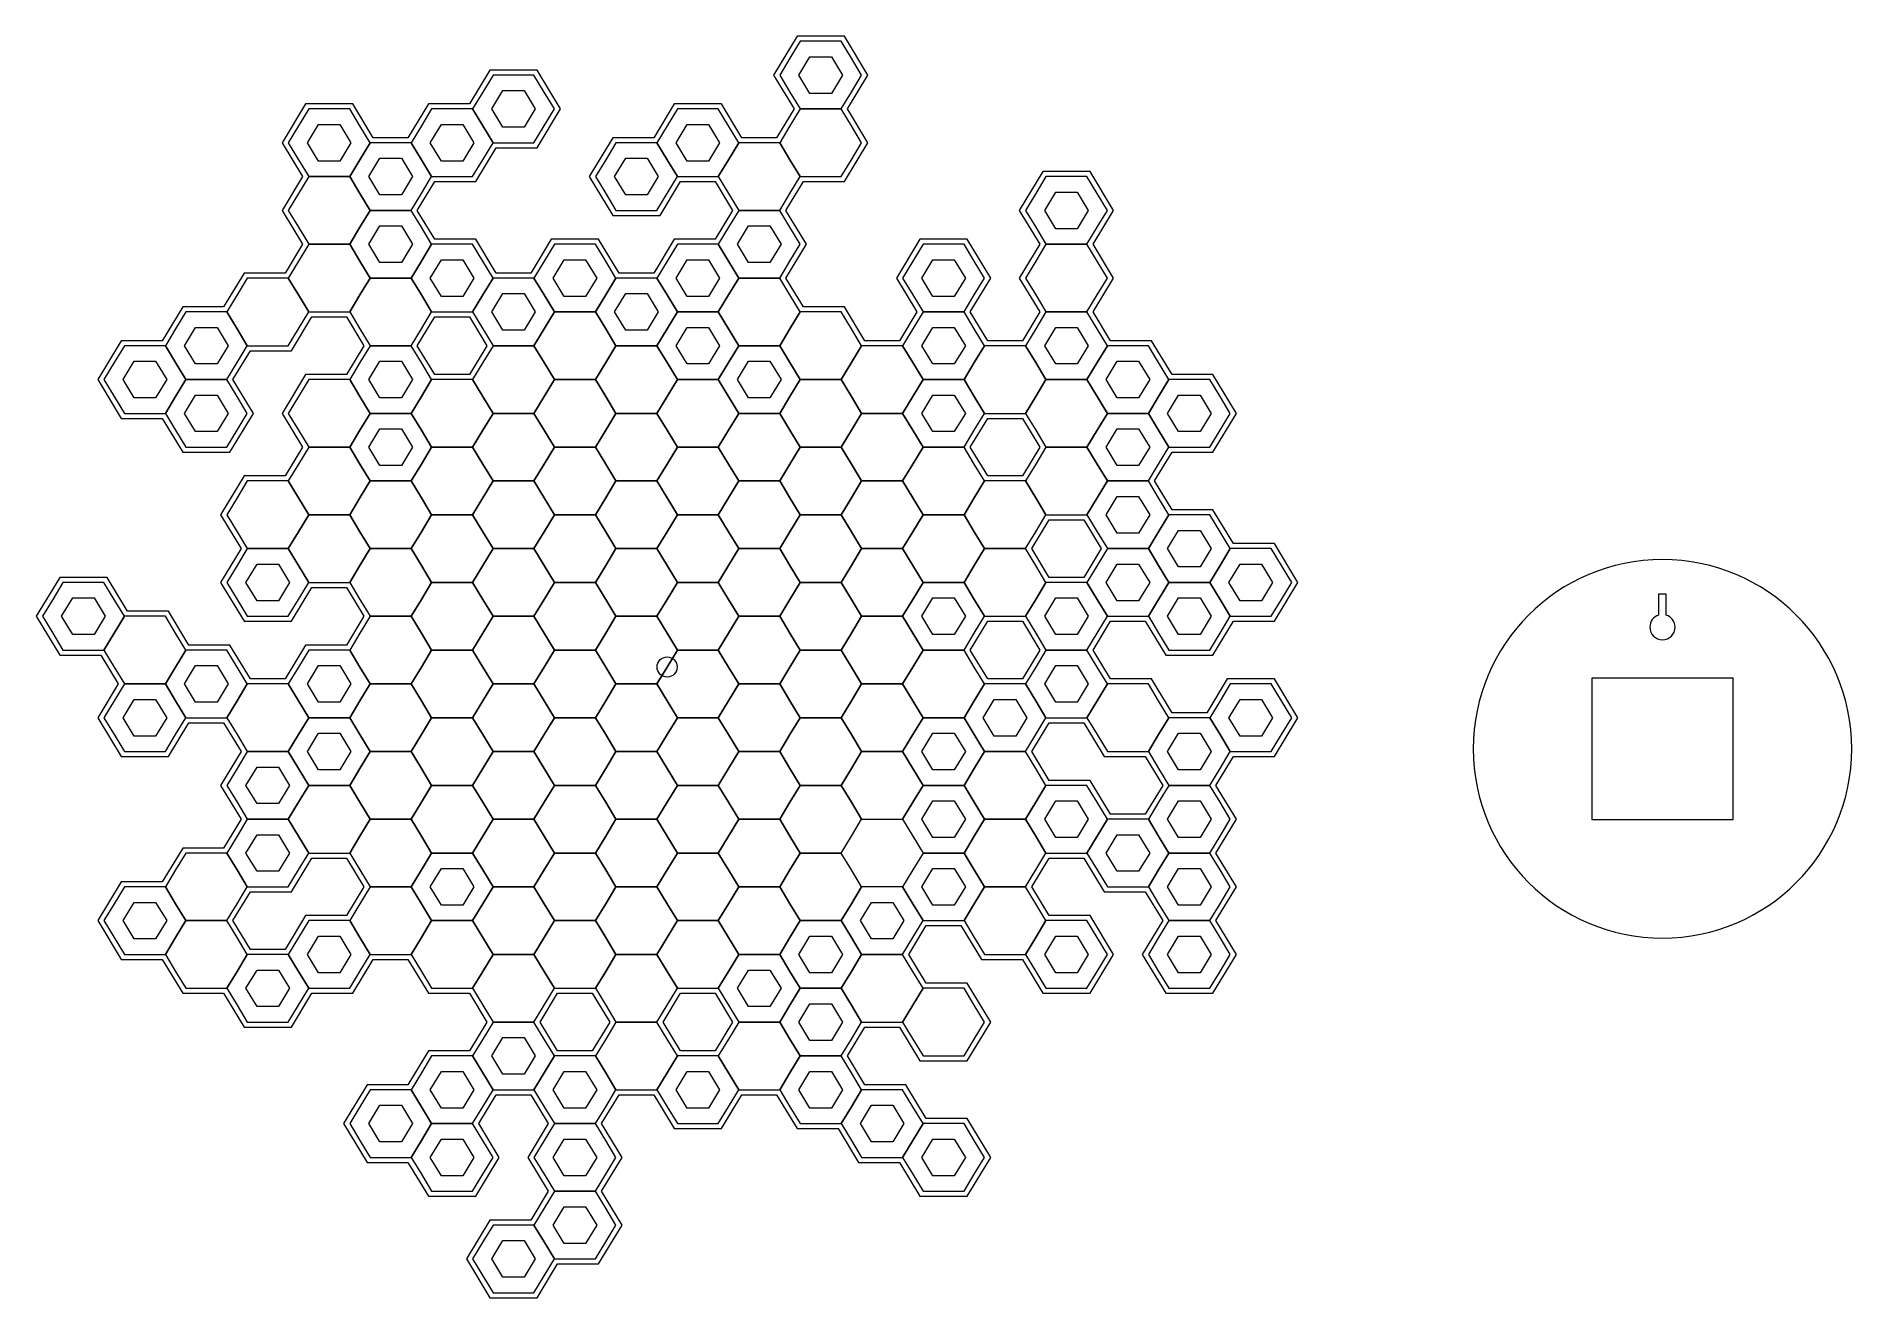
# Model space of a CAD drawing. Header units: millimetres. Extents: x 58 to 777, y -215 to 285.
import ezdxf

# ---------------------------------------------------------------- set-up
doc = ezdxf.new("R2010")
doc.units = ezdxf.units.MM
doc.header["$MEASUREMENT"] = 0
doc.layers.add('Layer 1', color=7, linetype='Continuous')

msp = doc.modelspace()

# ---------------------------------------------------------------- linework, layer by layer
at = {"layer": 'Layer 1', "color": 114, "lineweight": 20}
msp.add_ellipse((307.5449, 34.511), major_axis=(0, 4), ratio=1, dxfattribs=at)
at = {"layer": 'Layer 1', "color": 240, "lineweight": 20}
for points, knots in [([(357.8525, 255.7145), (357.8525, 255.7145), (349.736, 269.1206), (349.736, 269.1206), (349.736, 269.1206), (349.736, 269.1206), (359.0538, 284.511), (359.0538, 284.511), (359.0538, 284.511), (359.0538, 284.511), (377.782, 284.511), (377.782, 284.511), (377.782, 284.511), (377.782, 284.511), (387.0995, 269.1206), (387.0995, 269.1206), (387.0995, 269.1206), (387.0995, 269.1206), (378.9832, 255.7144), (378.9832, 255.7144), (378.9832, 255.7144), (378.9832, 255.7144), (387.0995, 242.308), (387.0995, 242.308), (387.0995, 242.308), (387.0995, 242.308), (377.782, 226.9176), (377.782, 226.9176), (377.782, 226.9176), (377.782, 226.9176), (361.5492, 226.9176), (361.5492, 226.9176), (361.5492, 226.9176), (361.5492, 226.9176), (354.634, 215.4956), (354.634, 215.4956), (354.634, 215.4956), (354.634, 215.4956), (362.7504, 202.0893), (362.7504, 202.0893), (362.7504, 202.0893), (362.7504, 202.0893), (354.634, 188.6829), (354.634, 188.6829), (354.634, 188.6829), (354.634, 188.6829), (361.5492, 177.2609), (361.5492, 177.2609), (361.5492, 177.2609), (361.5492, 177.2609), (377.7822, 177.2609), (377.7822, 177.2609), (377.7822, 177.2609), (377.7822, 177.2609), (385.8986, 163.8546), (385.8986, 163.8546), (385.8986, 163.8546), (385.8986, 163.8546), (399.6359, 163.8546), (399.6359, 163.8546), (399.6359, 163.8546), (399.6359, 163.8546), (406.5513, 175.2768), (406.5513, 175.2768), (406.5513, 175.2768), (406.5513, 175.2768), (398.4346, 188.683), (398.4346, 188.683), (398.4346, 188.683), (398.4346, 188.683), (407.7526, 204.0734), (407.7526, 204.0734), (407.7526, 204.0734), (407.7526, 204.0734), (426.4808, 204.0734), (426.4808, 204.0734), (426.4808, 204.0734), (426.4808, 204.0734), (435.7984, 188.683), (435.7984, 188.683), (435.7984, 188.683), (435.7984, 188.683), (427.682, 175.2768), (427.682, 175.2768), (427.682, 175.2768), (427.682, 175.2768), (434.5972, 163.8546), (434.5972, 163.8546), (434.5972, 163.8546), (434.5972, 163.8546), (448.3343, 163.8546), (448.3343, 163.8546), (448.3343, 163.8546), (448.3343, 163.8546), (455.2495, 175.2767), (455.2495, 175.2767), (455.2495, 175.2767), (455.2495, 175.2767), (447.133, 188.683), (447.133, 188.683), (447.133, 188.683), (447.133, 188.683), (455.2495, 202.0894), (455.2495, 202.0894), (455.2495, 202.0894), (455.2495, 202.0894), (447.133, 215.4955), (447.133, 215.4955), (447.133, 215.4955), (447.133, 215.4955), (456.4508, 230.8859), (456.4508, 230.8859), (456.4508, 230.8859), (456.4508, 230.8859), (475.179, 230.8859), (475.179, 230.8859), (475.179, 230.8859), (475.179, 230.8859), (484.4968, 215.4955), (484.4968, 215.4955), (484.4968, 215.4955), (484.4968, 215.4955), (476.3803, 202.0893), (476.3803, 202.0893), (476.3803, 202.0893), (476.3803, 202.0893), (484.4968, 188.683), (484.4968, 188.683), (484.4968, 188.683), (484.4968, 188.683), (476.3803, 175.2768), (476.3803, 175.2768), (476.3803, 175.2768), (476.3803, 175.2768), (483.2956, 163.8546), (483.2956, 163.8546), (483.2956, 163.8546), (483.2956, 163.8546), (499.5282, 163.8546), (499.5282, 163.8546), (499.5282, 163.8546), (499.5282, 163.8546), (507.6446, 150.4484), (507.6446, 150.4484), (507.6446, 150.4484), (507.6446, 150.4484), (523.8774, 150.4484), (523.8774, 150.4484), (523.8774, 150.4484), (523.8774, 150.4484), (533.195, 135.058), (533.195, 135.058), (533.195, 135.058), (533.195, 135.058), (523.8774, 119.6675), (523.8774, 119.6675), (523.8774, 119.6675), (523.8774, 119.6675), (507.6446, 119.6675), (507.6446, 119.6675), (507.6446, 119.6675), (507.6446, 119.6675), (500.7294, 108.2454), (500.7294, 108.2454), (500.7294, 108.2454), (500.7294, 108.2454), (507.6447, 96.8233), (507.6447, 96.8233), (507.6447, 96.8233), (507.6447, 96.8233), (523.8776, 96.8233), (523.8776, 96.8233), (523.8776, 96.8233), (523.8776, 96.8233), (531.994, 83.4171), (531.994, 83.4171), (531.994, 83.4171), (531.994, 83.4171), (548.2269, 83.4171), (548.2269, 83.4171), (548.2269, 83.4171), (548.2269, 83.4171), (557.5445, 68.0267), (557.5445, 68.0267), (557.5445, 68.0267), (557.5445, 68.0267), (548.2269, 52.6363), (548.2269, 52.6363), (548.2269, 52.6363), (548.2269, 52.6363), (531.994, 52.6363), (531.994, 52.6363), (531.994, 52.6363), (531.994, 52.6363), (523.8776, 39.23), (523.8776, 39.23), (523.8776, 39.23), (523.8776, 39.23), (505.1494, 39.23), (505.1494, 39.23), (505.1494, 39.23), (505.1494, 39.23), (497.0327, 52.6363), (497.0327, 52.6363), (497.0327, 52.6363), (497.0327, 52.6363), (483.2957, 52.6363), (483.2957, 52.6363), (483.2957, 52.6363), (483.2957, 52.6363), (476.3804, 41.2142), (476.3804, 41.2142), (476.3804, 41.2142), (476.3804, 41.2142), (483.2957, 29.792), (483.2957, 29.792), (483.2957, 29.792), (483.2957, 29.792), (499.5286, 29.792), (499.5286, 29.792), (499.5286, 29.792), (499.5286, 29.792), (507.645, 16.3857), (507.645, 16.3857), (507.645, 16.3857), (507.645, 16.3857), (521.3827, 16.3857), (521.3827, 16.3857), (521.3827, 16.3857), (521.3827, 16.3857), (529.4992, 29.792), (529.4992, 29.792), (529.4992, 29.792), (529.4992, 29.792), (548.2274, 29.792), (548.2274, 29.792), (548.2274, 29.792), (548.2274, 29.792), (557.5449, 14.4016), (557.5449, 14.4016), (557.5449, 14.4016), (557.5449, 14.4016), (548.2274, -0.9888), (548.2274, -0.9888), (548.2274, -0.9888), (548.2274, -0.9888), (531.9945, -0.9888), (531.9945, -0.9888), (531.9945, -0.9888), (531.9945, -0.9888), (525.0792, -12.4109), (525.0792, -12.4109), (525.0792, -12.4109), (525.0792, -12.4109), (533.1957, -25.8172), (533.1957, -25.8172), (533.1957, -25.8172), (533.1957, -25.8172), (525.0792, -39.2234), (525.0792, -39.2234), (525.0792, -39.2234), (525.0792, -39.2234), (533.1957, -52.6297), (533.1957, -52.6297), (533.1957, -52.6297), (533.1957, -52.6297), (525.0792, -66.036), (525.0792, -66.036), (525.0792, -66.036), (525.0792, -66.036), (533.1957, -79.4423), (533.1957, -79.4423), (533.1957, -79.4423), (533.1957, -79.4423), (523.878, -94.8326), (523.878, -94.8326), (523.878, -94.8326), (523.878, -94.8326), (505.1498, -94.8326), (505.1498, -94.8326), (505.1498, -94.8326), (505.1498, -94.8326), (495.8319, -79.4423), (495.8319, -79.4423), (495.8319, -79.4423), (495.8319, -79.4423), (503.9485, -66.036), (503.9485, -66.036), (503.9485, -66.036), (503.9485, -66.036), (497.0332, -54.6138), (497.0332, -54.6138), (497.0332, -54.6138), (497.0332, -54.6138), (480.8005, -54.6138), (480.8005, -54.6138), (480.8005, -54.6138), (480.8005, -54.6138), (472.6838, -41.2075), (472.6838, -41.2075), (472.6838, -41.2075), (472.6838, -41.2075), (458.9466, -41.2075), (458.9466, -41.2075), (458.9466, -41.2075), (458.9466, -41.2075), (452.0313, -52.6298), (452.0313, -52.6298), (452.0313, -52.6298), (452.0313, -52.6298), (458.9466, -64.0519), (458.9466, -64.0519), (458.9466, -64.0519), (458.9466, -64.0519), (475.1795, -64.0519), (475.1795, -64.0519), (475.1795, -64.0519), (475.1795, -64.0519), (484.4972, -79.4423), (484.4972, -79.4423), (484.4972, -79.4423), (484.4972, -79.4423), (475.1795, -94.8326), (475.1795, -94.8326), (475.1795, -94.8326), (475.1795, -94.8326), (456.4512, -94.8326), (456.4512, -94.8326), (456.4512, -94.8326), (456.4512, -94.8326), (448.3347, -81.4264), (448.3347, -81.4264), (448.3347, -81.4264), (448.3347, -81.4264), (432.1018, -81.4264), (432.1018, -81.4264), (432.1018, -81.4264), (432.1018, -81.4264), (423.9854, -68.0201), (423.9854, -68.0201), (423.9854, -68.0201), (423.9854, -68.0201), (410.2478, -68.0201), (410.2478, -68.0201), (410.2478, -68.0201), (410.2478, -68.0201), (403.3326, -79.4423), (403.3326, -79.4423), (403.3326, -79.4423), (403.3326, -79.4423), (410.2479, -90.8644), (410.2479, -90.8644), (410.2479, -90.8644), (410.2479, -90.8644), (426.4807, -90.8644), (426.4807, -90.8644), (426.4807, -90.8644), (426.4807, -90.8644), (435.7984, -106.2548), (435.7984, -106.2548), (435.7984, -106.2548), (435.7984, -106.2548), (426.4807, -121.6452), (426.4807, -121.6452), (426.4807, -121.6452), (426.4807, -121.6452), (407.7524, -121.6452), (407.7524, -121.6452), (407.7524, -121.6452), (407.7524, -121.6452), (399.6359, -108.239), (399.6359, -108.239), (399.6359, -108.239), (399.6359, -108.239), (385.8982, -108.239), (385.8982, -108.239), (385.8982, -108.239), (385.8982, -108.239), (378.9832, -119.661), (378.9832, -119.661), (378.9832, -119.661), (378.9832, -119.661), (385.8983, -131.0831), (385.8983, -131.0831), (385.8983, -131.0831), (385.8983, -131.0831), (402.1313, -131.0831), (402.1313, -131.0831), (402.1313, -131.0831), (402.1313, -131.0831), (410.2478, -144.4894), (410.2478, -144.4894), (410.2478, -144.4894), (410.2478, -144.4894), (426.4808, -144.4894), (426.4808, -144.4894), (426.4808, -144.4894), (426.4808, -144.4894), (435.7984, -159.8798), (435.7984, -159.8798), (435.7984, -159.8798), (435.7984, -159.8798), (426.4808, -175.2702), (426.4808, -175.2702), (426.4808, -175.2702), (426.4808, -175.2702), (407.7526, -175.2702), (407.7526, -175.2702), (407.7526, -175.2702), (407.7526, -175.2702), (399.6359, -161.8639), (399.6359, -161.8639), (399.6359, -161.8639), (399.6359, -161.8639), (383.4032, -161.8639), (383.4032, -161.8639), (383.4032, -161.8639), (383.4032, -161.8639), (375.2866, -148.4576), (375.2866, -148.4576), (375.2866, -148.4576), (375.2866, -148.4576), (359.0538, -148.4576), (359.0538, -148.4576), (359.0538, -148.4576), (359.0538, -148.4576), (350.9373, -135.0515), (350.9373, -135.0515), (350.9373, -135.0515), (350.9373, -135.0515), (337.1996, -135.0515), (337.1996, -135.0515), (337.1996, -135.0515), (337.1996, -135.0515), (329.0832, -148.4576), (329.0832, -148.4576), (329.0832, -148.4576), (329.0832, -148.4576), (310.3551, -148.4576), (310.3551, -148.4576), (310.3551, -148.4576), (310.3551, -148.4576), (302.2384, -135.0515), (302.2384, -135.0515), (302.2384, -135.0515), (302.2384, -135.0515), (288.501, -135.0515), (288.501, -135.0515), (288.501, -135.0515), (288.501, -135.0515), (281.5859, -146.4735), (281.5859, -146.4735), (281.5859, -146.4735), (281.5859, -146.4735), (289.7022, -159.8798), (289.7022, -159.8798), (289.7022, -159.8798), (289.7022, -159.8798), (281.5859, -173.2861), (281.5859, -173.2861), (281.5859, -173.2861), (281.5859, -173.2861), (289.7022, -186.6924), (289.7022, -186.6924), (289.7022, -186.6924), (289.7022, -186.6924), (280.3847, -202.0827), (280.3847, -202.0827), (280.3847, -202.0827), (280.3847, -202.0827), (264.152, -202.0827), (264.152, -202.0827), (264.152, -202.0827), (264.152, -202.0827), (256.0356, -215.489), (256.0356, -215.489), (256.0356, -215.489), (256.0356, -215.489), (237.3074, -215.489), (237.3074, -215.489), (237.3074, -215.489), (237.3074, -215.489), (227.9894, -200.0986), (227.9894, -200.0986), (227.9894, -200.0986), (227.9894, -200.0986), (237.3074, -184.7082), (237.3074, -184.7082), (237.3074, -184.7082), (237.3074, -184.7082), (253.54, -184.7082), (253.54, -184.7082), (253.54, -184.7082), (253.54, -184.7082), (260.4552, -173.2861), (260.4552, -173.2861), (260.4552, -173.2861), (260.4552, -173.2861), (252.3388, -159.8798), (252.3388, -159.8798), (252.3388, -159.8798), (252.3388, -159.8798), (260.4552, -146.4735), (260.4552, -146.4735), (260.4552, -146.4735), (260.4552, -146.4735), (253.54, -135.0514), (253.54, -135.0514), (253.54, -135.0514), (253.54, -135.0514), (239.8026, -135.0514), (239.8026, -135.0514), (239.8026, -135.0514), (239.8026, -135.0514), (232.8874, -146.4735), (232.8874, -146.4735), (232.8874, -146.4735), (232.8874, -146.4735), (241.0039, -159.8798), (241.0039, -159.8798), (241.0039, -159.8798), (241.0039, -159.8798), (231.6861, -175.2702), (231.6861, -175.2702), (231.6861, -175.2702), (231.6861, -175.2702), (212.9581, -175.2702), (212.9581, -175.2702), (212.9581, -175.2702), (212.9581, -175.2702), (204.8414, -161.8639), (204.8414, -161.8639), (204.8414, -161.8639), (204.8414, -161.8639), (188.6086, -161.8639), (188.6086, -161.8639), (188.6086, -161.8639), (188.6086, -161.8639), (179.2908, -146.4735), (179.2908, -146.4735), (179.2908, -146.4735), (179.2908, -146.4735), (188.6086, -131.0831), (188.6086, -131.0831), (188.6086, -131.0831), (188.6086, -131.0831), (204.8414, -131.0831), (204.8414, -131.0831), (204.8414, -131.0831), (204.8414, -131.0831), (212.9581, -117.6769), (212.9581, -117.6769), (212.9581, -117.6769), (212.9581, -117.6769), (229.1907, -117.6769), (229.1907, -117.6769), (229.1907, -117.6769), (229.1907, -117.6769), (236.106, -106.255), (236.106, -106.255), (236.106, -106.255), (236.106, -106.255), (229.1906, -94.8326), (229.1906, -94.8326), (229.1906, -94.8326), (229.1906, -94.8326), (212.9578, -94.8326), (212.9578, -94.8326), (212.9578, -94.8326), (212.9578, -94.8326), (204.8414, -81.4264), (204.8414, -81.4264), (204.8414, -81.4264), (204.8414, -81.4264), (191.1042, -81.4264), (191.1042, -81.4264), (191.1042, -81.4264), (191.1042, -81.4264), (182.9879, -94.8326), (182.9879, -94.8326), (182.9879, -94.8326), (182.9879, -94.8326), (166.755, -94.8326), (166.755, -94.8326), (166.755, -94.8326), (166.755, -94.8326), (158.6386, -108.2389), (158.6386, -108.2389), (158.6386, -108.2389), (158.6386, -108.2389), (139.9103, -108.2389), (139.9103, -108.2389), (139.9103, -108.2389), (139.9103, -108.2389), (131.7937, -94.8326), (131.7937, -94.8326), (131.7937, -94.8326), (131.7937, -94.8326), (115.561, -94.8326), (115.561, -94.8326), (115.561, -94.8326), (115.561, -94.8326), (107.4446, -81.4264), (107.4446, -81.4264), (107.4446, -81.4264), (107.4446, -81.4264), (91.212, -81.4264), (91.212, -81.4264), (91.212, -81.4264), (91.212, -81.4264), (81.8941, -66.036), (81.8941, -66.036), (81.8941, -66.036), (81.8941, -66.036), (91.212, -50.6455), (91.212, -50.6455), (91.212, -50.6455), (91.212, -50.6455), (107.4446, -50.6455), (107.4446, -50.6455), (107.4446, -50.6455), (107.4446, -50.6455), (115.561, -37.2393), (115.561, -37.2393), (115.561, -37.2393), (115.561, -37.2393), (131.7939, -37.2393), (131.7939, -37.2393), (131.7939, -37.2393), (131.7939, -37.2393), (138.7093, -25.8172), (138.7093, -25.8172), (138.7093, -25.8172), (138.7093, -25.8172), (130.5926, -12.4109), (130.5926, -12.4109), (130.5926, -12.4109), (130.5926, -12.4109), (138.7092, 0.9951), (138.7092, 0.9951), (138.7092, 0.9951), (138.7092, 0.9951), (131.7938, 12.4174), (131.7938, 12.4174), (131.7938, 12.4174), (131.7938, 12.4174), (118.0564, 12.4174), (118.0564, 12.4174), (118.0564, 12.4174), (118.0564, 12.4174), (109.94, -0.9888), (109.94, -0.9888), (109.94, -0.9888), (109.94, -0.9888), (91.2118, -0.9888), (91.2118, -0.9888), (91.2118, -0.9888), (91.2118, -0.9888), (81.8939, 14.4016), (81.8939, 14.4016), (81.8939, 14.4016), (81.8939, 14.4016), (90.0105, 27.8077), (90.0105, 27.8077), (90.0105, 27.8077), (90.0105, 27.8077), (83.0951, 39.23), (83.0951, 39.23), (83.0951, 39.23), (83.0951, 39.23), (66.8626, 39.23), (66.8626, 39.23), (66.8626, 39.23), (66.8626, 39.23), (57.5449, 54.6204), (57.5449, 54.6204), (57.5449, 54.6204), (57.5449, 54.6204), (66.8626, 70.0108), (66.8626, 70.0108), (66.8626, 70.0108), (66.8626, 70.0108), (85.5908, 70.0108), (85.5908, 70.0108), (85.5908, 70.0108), (85.5908, 70.0108), (93.7072, 56.6046), (93.7072, 56.6046), (93.7072, 56.6046), (93.7072, 56.6046), (109.94, 56.6046), (109.94, 56.6046), (109.94, 56.6046), (109.94, 56.6046), (118.0564, 43.1983), (118.0564, 43.1983), (118.0564, 43.1983), (118.0564, 43.1983), (134.2893, 43.1983), (134.2893, 43.1983), (134.2893, 43.1983), (134.2893, 43.1983), (142.4059, 29.792), (142.4059, 29.792), (142.4059, 29.792), (142.4059, 29.792), (156.1431, 29.792), (156.1431, 29.792), (156.1431, 29.792), (156.1431, 29.792), (164.2597, 43.1983), (164.2597, 43.1983), (164.2597, 43.1983), (164.2597, 43.1983), (180.4925, 43.1983), (180.4925, 43.1983), (180.4925, 43.1983), (180.4925, 43.1983), (187.4076, 54.6203), (187.4076, 54.6203), (187.4076, 54.6203), (187.4076, 54.6203), (180.4925, 66.0424), (180.4925, 66.0424), (180.4925, 66.0424), (180.4925, 66.0424), (166.7553, 66.0424), (166.7553, 66.0424), (166.7553, 66.0424), (166.7553, 66.0424), (158.639, 52.6363), (158.639, 52.6363), (158.639, 52.6363), (158.639, 52.6363), (139.9108, 52.6363), (139.9108, 52.6363), (139.9108, 52.6363), (139.9108, 52.6363), (130.5928, 68.0267), (130.5928, 68.0267), (130.5928, 68.0267), (130.5928, 68.0267), (138.7094, 81.4327), (138.7094, 81.4327), (138.7094, 81.4327), (138.7094, 81.4327), (130.5928, 94.8392), (130.5928, 94.8392), (130.5928, 94.8392), (130.5928, 94.8392), (139.9106, 110.2295), (139.9106, 110.2295), (139.9106, 110.2295), (139.9106, 110.2295), (156.1433, 110.2295), (156.1433, 110.2295), (156.1433, 110.2295), (156.1433, 110.2295), (163.0585, 121.6517), (163.0585, 121.6517), (163.0585, 121.6517), (163.0585, 121.6517), (154.9421, 135.0579), (154.9421, 135.0579), (154.9421, 135.0579), (154.9421, 135.0579), (164.2598, 150.4484), (164.2598, 150.4484), (164.2598, 150.4484), (164.2598, 150.4484), (180.4925, 150.4484), (180.4925, 150.4484), (180.4925, 150.4484), (180.4925, 150.4484), (187.4077, 161.8704), (187.4077, 161.8704), (187.4077, 161.8704), (187.4077, 161.8704), (180.4925, 173.2925), (180.4925, 173.2925), (180.4925, 173.2925), (180.4925, 173.2925), (166.7553, 173.2925), (166.7553, 173.2925), (166.7553, 173.2925), (166.7553, 173.2925), (158.6389, 159.8863), (158.6389, 159.8863), (158.6389, 159.8863), (158.6389, 159.8863), (142.4062, 159.8863), (142.4062, 159.8863), (142.4062, 159.8863), (142.4062, 159.8863), (135.491, 148.4643), (135.491, 148.4643), (135.491, 148.4643), (135.491, 148.4643), (143.6075, 135.058), (143.6075, 135.058), (143.6075, 135.058), (143.6075, 135.058), (134.2898, 119.6675), (134.2898, 119.6675), (134.2898, 119.6675), (134.2898, 119.6675), (115.5616, 119.6675), (115.5616, 119.6675), (115.5616, 119.6675), (115.5616, 119.6675), (107.445, 133.0739), (107.445, 133.0739), (107.445, 133.0739), (107.445, 133.0739), (91.2124, 133.0739), (91.2124, 133.0739), (91.2124, 133.0739), (91.2124, 133.0739), (81.8946, 148.4643), (81.8946, 148.4643), (81.8946, 148.4643), (81.8946, 148.4643), (91.2124, 163.8546), (91.2124, 163.8546), (91.2124, 163.8546), (91.2124, 163.8546), (107.445, 163.8546), (107.445, 163.8546), (107.445, 163.8546), (107.445, 163.8546), (115.5616, 177.2609), (115.5616, 177.2609), (115.5616, 177.2609), (115.5616, 177.2609), (131.7941, 177.2609), (131.7941, 177.2609), (131.7941, 177.2609), (131.7941, 177.2609), (139.9106, 190.6671), (139.9106, 190.6671), (139.9106, 190.6671), (139.9106, 190.6671), (156.1433, 190.6671), (156.1433, 190.6671), (156.1433, 190.6671), (156.1433, 190.6671), (163.0584, 202.0891), (163.0584, 202.0891), (163.0584, 202.0891), (163.0584, 202.0891), (154.9418, 215.4955), (154.9418, 215.4955), (154.9418, 215.4955), (154.9418, 215.4955), (163.0584, 228.9019), (163.0584, 228.9019), (163.0584, 228.9019), (163.0584, 228.9019), (154.942, 242.3081), (154.942, 242.3081), (154.942, 242.3081), (154.942, 242.3081), (164.2597, 257.6985), (164.2597, 257.6985), (164.2597, 257.6985), (164.2597, 257.6985), (182.9879, 257.6985), (182.9879, 257.6985), (182.9879, 257.6985), (182.9879, 257.6985), (191.1042, 244.2922), (191.1042, 244.2922), (191.1042, 244.2922), (191.1042, 244.2922), (204.8414, 244.2922), (204.8414, 244.2922), (204.8414, 244.2922), (204.8414, 244.2922), (212.9581, 257.6985), (212.9581, 257.6985), (212.9581, 257.6985), (212.9581, 257.6985), (229.1905, 257.6985), (229.1905, 257.6985), (229.1905, 257.6985), (229.1905, 257.6985), (237.3072, 271.1047), (237.3072, 271.1047), (237.3072, 271.1047), (237.3072, 271.1047), (256.0354, 271.1047), (256.0354, 271.1047), (256.0354, 271.1047), (256.0354, 271.1047), (265.353, 255.7144), (265.353, 255.7144), (265.353, 255.7144), (265.353, 255.7144), (256.0354, 240.324), (256.0354, 240.324), (256.0354, 240.324), (256.0354, 240.324), (239.8027, 240.324), (239.8027, 240.324), (239.8027, 240.324), (239.8027, 240.324), (231.6861, 226.9176), (231.6861, 226.9176), (231.6861, 226.9176), (231.6861, 226.9176), (215.4535, 226.9176), (215.4535, 226.9176), (215.4535, 226.9176), (215.4535, 226.9176), (208.5384, 215.4957), (208.5384, 215.4957), (208.5384, 215.4957), (208.5384, 215.4957), (215.4537, 204.0734), (215.4537, 204.0734), (215.4537, 204.0734), (215.4537, 204.0734), (231.6864, 204.0734), (231.6864, 204.0734), (231.6864, 204.0734), (231.6864, 204.0734), (239.8028, 190.6671), (239.8028, 190.6671), (239.8028, 190.6671), (239.8028, 190.6671), (253.5401, 190.6671), (253.5401, 190.6671), (253.5401, 190.6671), (253.5401, 190.6671), (261.6565, 204.0734), (261.6565, 204.0734), (261.6565, 204.0734), (261.6565, 204.0734), (280.3847, 204.0734), (280.3847, 204.0734), (280.3847, 204.0734), (280.3847, 204.0734), (288.5011, 190.6671), (288.5011, 190.6671), (288.5011, 190.6671), (288.5011, 190.6671), (302.2386, 190.6671), (302.2386, 190.6671), (302.2386, 190.6671), (302.2386, 190.6671), (310.3553, 204.0734), (310.3553, 204.0734), (310.3553, 204.0734), (310.3553, 204.0734), (326.5882, 204.0734), (326.5882, 204.0734), (326.5882, 204.0734), (326.5882, 204.0734), (333.5034, 215.4953), (333.5034, 215.4953), (333.5034, 215.4953), (333.5034, 215.4953), (326.5881, 226.9176), (326.5881, 226.9176), (326.5881, 226.9176), (326.5881, 226.9176), (312.8509, 226.9176), (312.8509, 226.9176), (312.8509, 226.9176), (312.8509, 226.9176), (304.7345, 213.5114), (304.7345, 213.5114), (304.7345, 213.5114), (304.7345, 213.5114), (286.0064, 213.5114), (286.0064, 213.5114), (286.0064, 213.5114), (286.0064, 213.5114), (276.6884, 228.9018), (276.6884, 228.9018), (276.6884, 228.9018), (276.6884, 228.9018), (286.0064, 244.2922), (286.0064, 244.2922), (286.0064, 244.2922), (286.0064, 244.2922), (302.2389, 244.2922), (302.2389, 244.2922), (302.2389, 244.2922), (302.2389, 244.2922), (310.3555, 257.6985), (310.3555, 257.6985), (310.3555, 257.6985), (310.3555, 257.6985), (329.0837, 257.6985), (329.0837, 257.6985), (329.0837, 257.6985), (329.0837, 257.6985), (337.2002, 244.2922), (337.2002, 244.2922), (337.2002, 244.2922), (337.2002, 244.2922), (350.9372, 244.2922), (350.9372, 244.2922), (350.9372, 244.2922), (350.9372, 244.2922), (357.8525, 255.7145), (357.8525, 255.7145)], [0, 0, 0, 0, 0.00395257, 0.00395257, 0.00395257, 0.00395257, 0.00790514, 0.00790514, 0.00790514, 0.00790514, 0.01185771, 0.01185771, 0.01185771, 0.01185771, 0.01581028, 0.01581028, 0.01581028, 0.01581028, 0.01976285, 0.01976285, 0.01976285, 0.01976285, 0.02371542, 0.02371542, 0.02371542, 0.02371542, 0.02766798, 0.02766798, 0.02766798, 0.02766798, 0.03162055, 0.03162055, 0.03162055, 0.03162055, 0.03557312, 0.03557312, 0.03557312, 0.03557312, 0.03952569, 0.03952569, 0.03952569, 0.03952569, 0.04347826, 0.04347826, 0.04347826, 0.04347826, 0.04743083, 0.04743083, 0.04743083, 0.04743083, 0.0513834, 0.0513834, 0.0513834, 0.0513834, 0.05533597, 0.05533597, 0.05533597, 0.05533597, 0.05928854, 0.05928854, 0.05928854, 0.05928854, 0.06324111, 0.06324111, 0.06324111, 0.06324111, 0.06719368, 0.06719368, 0.06719368, 0.06719368, 0.07114625, 0.07114625, 0.07114625, 0.07114625, 0.07509881, 0.07509881, 0.07509881, 0.07509881, 0.07905138, 0.07905138, 0.07905138, 0.07905138, 0.08300395, 0.08300395, 0.08300395, 0.08300395, 0.08695652, 0.08695652, 0.08695652, 0.08695652, 0.09090909, 0.09090909, 0.09090909, 0.09090909, 0.09486166, 0.09486166, 0.09486166, 0.09486166, 0.09881423, 0.09881423, 0.09881423, 0.09881423, 0.1027668, 0.1027668, 0.1027668, 0.1027668, 0.10671937, 0.10671937, 0.10671937, 0.10671937, 0.11067194, 0.11067194, 0.11067194, 0.11067194, 0.11462451, 0.11462451, 0.11462451, 0.11462451, 0.11857708, 0.11857708, 0.11857708, 0.11857708, 0.12252964, 0.12252964, 0.12252964, 0.12252964, 0.12648221, 0.12648221, 0.12648221, 0.12648221, 0.13043478, 0.13043478, 0.13043478, 0.13043478, 0.13438735, 0.13438735, 0.13438735, 0.13438735, 0.13833992, 0.13833992, 0.13833992, 0.13833992, 0.14229249, 0.14229249, 0.14229249, 0.14229249, 0.14624506, 0.14624506, 0.14624506, 0.14624506, 0.15019763, 0.15019763, 0.15019763, 0.15019763, 0.1541502, 0.1541502, 0.1541502, 0.1541502, 0.15810277, 0.15810277, 0.15810277, 0.15810277, 0.16205534, 0.16205534, 0.16205534, 0.16205534, 0.16600791, 0.16600791, 0.16600791, 0.16600791, 0.16996047, 0.16996047, 0.16996047, 0.16996047, 0.17391304, 0.17391304, 0.17391304, 0.17391304, 0.17786561, 0.17786561, 0.17786561, 0.17786561, 0.18181818, 0.18181818, 0.18181818, 0.18181818, 0.18577075, 0.18577075, 0.18577075, 0.18577075, 0.18972332, 0.18972332, 0.18972332, 0.18972332, 0.19367589, 0.19367589, 0.19367589, 0.19367589, 0.19762846, 0.19762846, 0.19762846, 0.19762846, 0.20158103, 0.20158103, 0.20158103, 0.20158103, 0.2055336, 0.2055336, 0.2055336, 0.2055336, 0.20948617, 0.20948617, 0.20948617, 0.20948617, 0.21343874, 0.21343874, 0.21343874, 0.21343874, 0.2173913, 0.2173913, 0.2173913, 0.2173913, 0.22134387, 0.22134387, 0.22134387, 0.22134387, 0.22529644, 0.22529644, 0.22529644, 0.22529644, 0.22924901, 0.22924901, 0.22924901, 0.22924901, 0.23320158, 0.23320158, 0.23320158, 0.23320158, 0.23715415, 0.23715415, 0.23715415, 0.23715415, 0.24110672, 0.24110672, 0.24110672, 0.24110672, 0.24505929, 0.24505929, 0.24505929, 0.24505929, 0.24901186, 0.24901186, 0.24901186, 0.24901186, 0.25296443, 0.25296443, 0.25296443, 0.25296443, 0.256917, 0.256917, 0.256917, 0.256917, 0.26086957, 0.26086957, 0.26086957, 0.26086957, 0.26482213, 0.26482213, 0.26482213, 0.26482213, 0.2687747, 0.2687747, 0.2687747, 0.2687747, 0.27272727, 0.27272727, 0.27272727, 0.27272727, 0.27667984, 0.27667984, 0.27667984, 0.27667984, 0.28063241, 0.28063241, 0.28063241, 0.28063241, 0.28458498, 0.28458498, 0.28458498, 0.28458498, 0.28853755, 0.28853755, 0.28853755, 0.28853755, 0.29249012, 0.29249012, 0.29249012, 0.29249012, 0.29644269, 0.29644269, 0.29644269, 0.29644269, 0.30039526, 0.30039526, 0.30039526, 0.30039526, 0.30434783, 0.30434783, 0.30434783, 0.30434783, 0.3083004, 0.3083004, 0.3083004, 0.3083004, 0.31225296, 0.31225296, 0.31225296, 0.31225296, 0.31620553, 0.31620553, 0.31620553, 0.31620553, 0.3201581, 0.3201581, 0.3201581, 0.3201581, 0.32411067, 0.32411067, 0.32411067, 0.32411067, 0.32806324, 0.32806324, 0.32806324, 0.32806324, 0.33201581, 0.33201581, 0.33201581, 0.33201581, 0.33596838, 0.33596838, 0.33596838, 0.33596838, 0.33992095, 0.33992095, 0.33992095, 0.33992095, 0.34387352, 0.34387352, 0.34387352, 0.34387352, 0.34782609, 0.34782609, 0.34782609, 0.34782609, 0.35177866, 0.35177866, 0.35177866, 0.35177866, 0.35573123, 0.35573123, 0.35573123, 0.35573123, 0.35968379, 0.35968379, 0.35968379, 0.35968379, 0.36363636, 0.36363636, 0.36363636, 0.36363636, 0.36758893, 0.36758893, 0.36758893, 0.36758893, 0.3715415, 0.3715415, 0.3715415, 0.3715415, 0.37549407, 0.37549407, 0.37549407, 0.37549407, 0.37944664, 0.37944664, 0.37944664, 0.37944664, 0.38339921, 0.38339921, 0.38339921, 0.38339921, 0.38735178, 0.38735178, 0.38735178, 0.38735178, 0.39130435, 0.39130435, 0.39130435, 0.39130435, 0.39525692, 0.39525692, 0.39525692, 0.39525692, 0.39920949, 0.39920949, 0.39920949, 0.39920949, 0.40316206, 0.40316206, 0.40316206, 0.40316206, 0.40711462, 0.40711462, 0.40711462, 0.40711462, 0.41106719, 0.41106719, 0.41106719, 0.41106719, 0.41501976, 0.41501976, 0.41501976, 0.41501976, 0.41897233, 0.41897233, 0.41897233, 0.41897233, 0.4229249, 0.4229249, 0.4229249, 0.4229249, 0.42687747, 0.42687747, 0.42687747, 0.42687747, 0.43083004, 0.43083004, 0.43083004, 0.43083004, 0.43478261, 0.43478261, 0.43478261, 0.43478261, 0.43873518, 0.43873518, 0.43873518, 0.43873518, 0.44268775, 0.44268775, 0.44268775, 0.44268775, 0.44664032, 0.44664032, 0.44664032, 0.44664032, 0.45059289, 0.45059289, 0.45059289, 0.45059289, 0.45454545, 0.45454545, 0.45454545, 0.45454545, 0.45849802, 0.45849802, 0.45849802, 0.45849802, 0.46245059, 0.46245059, 0.46245059, 0.46245059, 0.46640316, 0.46640316, 0.46640316, 0.46640316, 0.47035573, 0.47035573, 0.47035573, 0.47035573, 0.4743083, 0.4743083, 0.4743083, 0.4743083, 0.47826087, 0.47826087, 0.47826087, 0.47826087, 0.48221344, 0.48221344, 0.48221344, 0.48221344, 0.48616601, 0.48616601, 0.48616601, 0.48616601, 0.49011858, 0.49011858, 0.49011858, 0.49011858, 0.49407115, 0.49407115, 0.49407115, 0.49407115, 0.49802372, 0.49802372, 0.49802372, 0.49802372, 0.50197628, 0.50197628, 0.50197628, 0.50197628, 0.50592885, 0.50592885, 0.50592885, 0.50592885, 0.50988142, 0.50988142, 0.50988142, 0.50988142, 0.51383399, 0.51383399, 0.51383399, 0.51383399, 0.51778656, 0.51778656, 0.51778656, 0.51778656, 0.52173913, 0.52173913, 0.52173913, 0.52173913, 0.5256917, 0.5256917, 0.5256917, 0.5256917, 0.52964427, 0.52964427, 0.52964427, 0.52964427, 0.53359684, 0.53359684, 0.53359684, 0.53359684, 0.53754941, 0.53754941, 0.53754941, 0.53754941, 0.54150198, 0.54150198, 0.54150198, 0.54150198, 0.54545455, 0.54545455, 0.54545455, 0.54545455, 0.54940711, 0.54940711, 0.54940711, 0.54940711, 0.55335968, 0.55335968, 0.55335968, 0.55335968, 0.55731225, 0.55731225, 0.55731225, 0.55731225, 0.56126482, 0.56126482, 0.56126482, 0.56126482, 0.56521739, 0.56521739, 0.56521739, 0.56521739, 0.56916996, 0.56916996, 0.56916996, 0.56916996, 0.57312253, 0.57312253, 0.57312253, 0.57312253, 0.5770751, 0.5770751, 0.5770751, 0.5770751, 0.58102767, 0.58102767, 0.58102767, 0.58102767, 0.58498024, 0.58498024, 0.58498024, 0.58498024, 0.58893281, 0.58893281, 0.58893281, 0.58893281, 0.59288538, 0.59288538, 0.59288538, 0.59288538, 0.59683794, 0.59683794, 0.59683794, 0.59683794, 0.60079051, 0.60079051, 0.60079051, 0.60079051, 0.60474308, 0.60474308, 0.60474308, 0.60474308, 0.60869565, 0.60869565, 0.60869565, 0.60869565, 0.61264822, 0.61264822, 0.61264822, 0.61264822, 0.61660079, 0.61660079, 0.61660079, 0.61660079, 0.62055336, 0.62055336, 0.62055336, 0.62055336, 0.62450593, 0.62450593, 0.62450593, 0.62450593, 0.6284585, 0.6284585, 0.6284585, 0.6284585, 0.63241107, 0.63241107, 0.63241107, 0.63241107, 0.63636364, 0.63636364, 0.63636364, 0.63636364, 0.64031621, 0.64031621, 0.64031621, 0.64031621, 0.64426877, 0.64426877, 0.64426877, 0.64426877, 0.64822134, 0.64822134, 0.64822134, 0.64822134, 0.65217391, 0.65217391, 0.65217391, 0.65217391, 0.65612648, 0.65612648, 0.65612648, 0.65612648, 0.66007905, 0.66007905, 0.66007905, 0.66007905, 0.66403162, 0.66403162, 0.66403162, 0.66403162, 0.66798419, 0.66798419, 0.66798419, 0.66798419, 0.67193676, 0.67193676, 0.67193676, 0.67193676, 0.67588933, 0.67588933, 0.67588933, 0.67588933, 0.6798419, 0.6798419, 0.6798419, 0.6798419, 0.68379447, 0.68379447, 0.68379447, 0.68379447, 0.68774704, 0.68774704, 0.68774704, 0.68774704, 0.6916996, 0.6916996, 0.6916996, 0.6916996, 0.69565217, 0.69565217, 0.69565217, 0.69565217, 0.69960474, 0.69960474, 0.69960474, 0.69960474, 0.70355731, 0.70355731, 0.70355731, 0.70355731, 0.70750988, 0.70750988, 0.70750988, 0.70750988, 0.71146245, 0.71146245, 0.71146245, 0.71146245, 0.71541502, 0.71541502, 0.71541502, 0.71541502, 0.71936759, 0.71936759, 0.71936759, 0.71936759, 0.72332016, 0.72332016, 0.72332016, 0.72332016, 0.72727273, 0.72727273, 0.72727273, 0.72727273, 0.7312253, 0.7312253, 0.7312253, 0.7312253, 0.73517787, 0.73517787, 0.73517787, 0.73517787, 0.73913043, 0.73913043, 0.73913043, 0.73913043, 0.743083, 0.743083, 0.743083, 0.743083, 0.74703557, 0.74703557, 0.74703557, 0.74703557, 0.75098814, 0.75098814, 0.75098814, 0.75098814, 0.75494071, 0.75494071, 0.75494071, 0.75494071, 0.75889328, 0.75889328, 0.75889328, 0.75889328, 0.76284585, 0.76284585, 0.76284585, 0.76284585, 0.76679842, 0.76679842, 0.76679842, 0.76679842, 0.77075099, 0.77075099, 0.77075099, 0.77075099, 0.77470356, 0.77470356, 0.77470356, 0.77470356, 0.77865613, 0.77865613, 0.77865613, 0.77865613, 0.7826087, 0.7826087, 0.7826087, 0.7826087, 0.78656126, 0.78656126, 0.78656126, 0.78656126, 0.79051383, 0.79051383, 0.79051383, 0.79051383, 0.7944664, 0.7944664, 0.7944664, 0.7944664, 0.79841897, 0.79841897, 0.79841897, 0.79841897, 0.80237154, 0.80237154, 0.80237154, 0.80237154, 0.80632411, 0.80632411, 0.80632411, 0.80632411, 0.81027668, 0.81027668, 0.81027668, 0.81027668, 0.81422925, 0.81422925, 0.81422925, 0.81422925, 0.81818182, 0.81818182, 0.81818182, 0.81818182, 0.82213439, 0.82213439, 0.82213439, 0.82213439, 0.82608696, 0.82608696, 0.82608696, 0.82608696, 0.83003953, 0.83003953, 0.83003953, 0.83003953, 0.83399209, 0.83399209, 0.83399209, 0.83399209, 0.83794466, 0.83794466, 0.83794466, 0.83794466, 0.84189723, 0.84189723, 0.84189723, 0.84189723, 0.8458498, 0.8458498, 0.8458498, 0.8458498, 0.84980237, 0.84980237, 0.84980237, 0.84980237, 0.85375494, 0.85375494, 0.85375494, 0.85375494, 0.85770751, 0.85770751, 0.85770751, 0.85770751, 0.86166008, 0.86166008, 0.86166008, 0.86166008, 0.86561265, 0.86561265, 0.86561265, 0.86561265, 0.86956522, 0.86956522, 0.86956522, 0.86956522, 0.87351779, 0.87351779, 0.87351779, 0.87351779, 0.87747036, 0.87747036, 0.87747036, 0.87747036, 0.88142292, 0.88142292, 0.88142292, 0.88142292, 0.88537549, 0.88537549, 0.88537549, 0.88537549, 0.88932806, 0.88932806, 0.88932806, 0.88932806, 0.89328063, 0.89328063, 0.89328063, 0.89328063, 0.8972332, 0.8972332, 0.8972332, 0.8972332, 0.90118577, 0.90118577, 0.90118577, 0.90118577, 0.90513834, 0.90513834, 0.90513834, 0.90513834, 0.90909091, 0.90909091, 0.90909091, 0.90909091, 0.91304348, 0.91304348, 0.91304348, 0.91304348, 0.91699605, 0.91699605, 0.91699605, 0.91699605, 0.92094862, 0.92094862, 0.92094862, 0.92094862, 0.92490119, 0.92490119, 0.92490119, 0.92490119, 0.92885375, 0.92885375, 0.92885375, 0.92885375, 0.93280632, 0.93280632, 0.93280632, 0.93280632, 0.93675889, 0.93675889, 0.93675889, 0.93675889, 0.94071146, 0.94071146, 0.94071146, 0.94071146, 0.94466403, 0.94466403, 0.94466403, 0.94466403, 0.9486166, 0.9486166, 0.9486166, 0.9486166, 0.95256917, 0.95256917, 0.95256917, 0.95256917, 0.95652174, 0.95652174, 0.95652174, 0.95652174, 0.96047431, 0.96047431, 0.96047431, 0.96047431, 0.96442688, 0.96442688, 0.96442688, 0.96442688, 0.96837945, 0.96837945, 0.96837945, 0.96837945, 0.97233202, 0.97233202, 0.97233202, 0.97233202, 0.97628458, 0.97628458, 0.97628458, 0.97628458, 0.98023715, 0.98023715, 0.98023715, 0.98023715, 0.98418972, 0.98418972, 0.98418972, 0.98418972, 0.98814229, 0.98814229, 0.98814229, 0.98814229, 0.99209486, 0.99209486, 0.99209486, 0.99209486, 1, 1, 1, 1]), ([(359.7839, 269.1206), (359.7839, 269.1206), (364.1732, 261.871), (364.1732, 261.871), (364.1732, 261.871), (364.1732, 261.871), (372.6626, 261.871), (372.6626, 261.871), (372.6626, 261.871), (372.6626, 261.871), (377.0517, 269.1206), (377.0517, 269.1206), (377.0517, 269.1206), (377.0517, 269.1206), (372.6626, 276.3702), (372.6626, 276.3702), (372.6626, 276.3702), (372.6626, 276.3702), (364.1732, 276.3702), (364.1732, 276.3702), (364.1732, 276.3702), (364.1732, 276.3702), (359.7839, 269.1206), (359.7839, 269.1206)], [0, 0, 0, 0, 0.14285714, 0.14285714, 0.14285714, 0.14285714, 0.28571429, 0.28571429, 0.28571429, 0.28571429, 0.42857143, 0.42857143, 0.42857143, 0.42857143, 0.57142857, 0.57142857, 0.57142857, 0.57142857, 0.71428571, 0.71428571, 0.71428571, 0.71428571, 1, 1, 1, 1]), ([(238.0373, 255.7144), (238.0373, 255.7144), (242.4266, 248.4647), (242.4266, 248.4647), (242.4266, 248.4647), (242.4266, 248.4647), (250.916, 248.4647), (250.916, 248.4647), (250.916, 248.4647), (250.916, 248.4647), (255.305, 255.7144), (255.305, 255.7144), (255.305, 255.7144), (255.305, 255.7144), (250.916, 262.964), (250.916, 262.964), (250.916, 262.964), (250.916, 262.964), (242.4266, 262.964), (242.4266, 262.964), (242.4266, 262.964), (242.4266, 262.964), (238.0373, 255.7144), (238.0373, 255.7144)], [0, 0, 0, 0, 0.14285714, 0.14285714, 0.14285714, 0.14285714, 0.28571429, 0.28571429, 0.28571429, 0.28571429, 0.42857143, 0.42857143, 0.42857143, 0.42857143, 0.57142857, 0.57142857, 0.57142857, 0.57142857, 0.71428571, 0.71428571, 0.71428571, 0.71428571, 1, 1, 1, 1]), ([(164.9898, 242.3081), (164.9898, 242.3081), (169.3791, 235.0584), (169.3791, 235.0584), (169.3791, 235.0584), (169.3791, 235.0584), (177.8685, 235.0584), (177.8685, 235.0584), (177.8685, 235.0584), (177.8685, 235.0584), (182.2576, 242.3081), (182.2576, 242.3081), (182.2576, 242.3081), (182.2576, 242.3081), (177.8685, 249.5577), (177.8685, 249.5577), (177.8685, 249.5577), (177.8685, 249.5577), (169.3791, 249.5577), (169.3791, 249.5577), (169.3791, 249.5577), (169.3791, 249.5577), (164.9898, 242.3081), (164.9898, 242.3081)], [0, 0, 0, 0, 0.14285714, 0.14285714, 0.14285714, 0.14285714, 0.28571429, 0.28571429, 0.28571429, 0.28571429, 0.42857143, 0.42857143, 0.42857143, 0.42857143, 0.57142857, 0.57142857, 0.57142857, 0.57142857, 0.71428571, 0.71428571, 0.71428571, 0.71428571, 1, 1, 1, 1]), ([(213.6881, 242.3081), (213.6881, 242.3081), (218.0774, 235.0584), (218.0774, 235.0584), (218.0774, 235.0584), (218.0774, 235.0584), (226.5668, 235.0584), (226.5668, 235.0584), (226.5668, 235.0584), (226.5668, 235.0584), (230.9559, 242.3081), (230.9559, 242.3081), (230.9559, 242.3081), (230.9559, 242.3081), (226.5668, 249.5577), (226.5668, 249.5577), (226.5668, 249.5577), (226.5668, 249.5577), (218.0774, 249.5577), (218.0774, 249.5577), (218.0774, 249.5577), (218.0774, 249.5577), (213.6881, 242.3081), (213.6881, 242.3081)], [0, 0, 0, 0, 0.14285714, 0.14285714, 0.14285714, 0.14285714, 0.28571429, 0.28571429, 0.28571429, 0.28571429, 0.42857143, 0.42857143, 0.42857143, 0.42857143, 0.57142857, 0.57142857, 0.57142857, 0.57142857, 0.71428571, 0.71428571, 0.71428571, 0.71428571, 1, 1, 1, 1]), ([(311.0856, 242.3081), (311.0856, 242.3081), (315.4748, 235.0584), (315.4748, 235.0584), (315.4748, 235.0584), (315.4748, 235.0584), (323.9643, 235.0584), (323.9643, 235.0584), (323.9643, 235.0584), (323.9643, 235.0584), (328.3533, 242.3081), (328.3533, 242.3081), (328.3533, 242.3081), (328.3533, 242.3081), (323.9643, 249.5577), (323.9643, 249.5577), (323.9643, 249.5577), (323.9643, 249.5577), (315.4748, 249.5577), (315.4748, 249.5577), (315.4748, 249.5577), (315.4748, 249.5577), (311.0856, 242.3081), (311.0856, 242.3081)], [0, 0, 0, 0, 0.14285714, 0.14285714, 0.14285714, 0.14285714, 0.28571429, 0.28571429, 0.28571429, 0.28571429, 0.42857143, 0.42857143, 0.42857143, 0.42857143, 0.57142857, 0.57142857, 0.57142857, 0.57142857, 0.71428571, 0.71428571, 0.71428571, 0.71428571, 1, 1, 1, 1]), ([(189.3389, 228.9018), (189.3389, 228.9018), (193.7282, 221.6522), (193.7282, 221.6522), (193.7282, 221.6522), (193.7282, 221.6522), (202.2176, 221.6522), (202.2176, 221.6522), (202.2176, 221.6522), (202.2176, 221.6522), (206.6067, 228.9018), (206.6067, 228.9018), (206.6067, 228.9018), (206.6067, 228.9018), (202.2176, 236.1515), (202.2176, 236.1515), (202.2176, 236.1515), (202.2176, 236.1515), (193.7282, 236.1515), (193.7282, 236.1515), (193.7282, 236.1515), (193.7282, 236.1515), (189.3389, 228.9018), (189.3389, 228.9018)], [0, 0, 0, 0, 0.14285714, 0.14285714, 0.14285714, 0.14285714, 0.28571429, 0.28571429, 0.28571429, 0.28571429, 0.42857143, 0.42857143, 0.42857143, 0.42857143, 0.57142857, 0.57142857, 0.57142857, 0.57142857, 0.71428571, 0.71428571, 0.71428571, 0.71428571, 1, 1, 1, 1]), ([(286.7365, 228.9018), (286.7365, 228.9018), (291.1257, 221.6522), (291.1257, 221.6522), (291.1257, 221.6522), (291.1257, 221.6522), (299.6152, 221.6522), (299.6152, 221.6522), (299.6152, 221.6522), (299.6152, 221.6522), (304.0042, 228.9018), (304.0042, 228.9018), (304.0042, 228.9018), (304.0042, 228.9018), (299.6152, 236.1515), (299.6152, 236.1515), (299.6152, 236.1515), (299.6152, 236.1515), (291.1257, 236.1515), (291.1257, 236.1515), (291.1257, 236.1515), (291.1257, 236.1515), (286.7365, 228.9018), (286.7365, 228.9018)], [0, 0, 0, 0, 0.14285714, 0.14285714, 0.14285714, 0.14285714, 0.28571429, 0.28571429, 0.28571429, 0.28571429, 0.42857143, 0.42857143, 0.42857143, 0.42857143, 0.57142857, 0.57142857, 0.57142857, 0.57142857, 0.71428571, 0.71428571, 0.71428571, 0.71428571, 1, 1, 1, 1]), ([(189.3391, 202.0893), (189.3391, 202.0893), (193.7284, 194.8397), (193.7284, 194.8397), (193.7284, 194.8397), (193.7284, 194.8397), (202.2179, 194.8397), (202.2179, 194.8397), (202.2179, 194.8397), (202.2179, 194.8397), (206.6069, 202.0893), (206.6069, 202.0893), (206.6069, 202.0893), (206.6069, 202.0893), (202.2179, 209.339), (202.2179, 209.339), (202.2179, 209.339), (202.2179, 209.339), (193.7284, 209.339), (193.7284, 209.339), (193.7284, 209.339), (193.7284, 209.339), (189.3391, 202.0893), (189.3391, 202.0893)], [0, 0, 0, 0, 0.14285714, 0.14285714, 0.14285714, 0.14285714, 0.28571429, 0.28571429, 0.28571429, 0.28571429, 0.42857143, 0.42857143, 0.42857143, 0.42857143, 0.57142857, 0.57142857, 0.57142857, 0.57142857, 0.71428571, 0.71428571, 0.71428571, 0.71428571, 1, 1, 1, 1]), ([(335.4347, 202.0893), (335.4347, 202.0893), (339.8241, 194.8397), (339.8241, 194.8397), (339.8241, 194.8397), (339.8241, 194.8397), (348.3134, 194.8397), (348.3134, 194.8397), (348.3134, 194.8397), (348.3134, 194.8397), (352.7026, 202.0893), (352.7026, 202.0893), (352.7026, 202.0893), (352.7026, 202.0893), (348.3134, 209.339), (348.3134, 209.339), (348.3134, 209.339), (348.3134, 209.339), (339.8241, 209.339), (339.8241, 209.339), (339.8241, 209.339), (339.8241, 209.339), (335.4347, 202.0893), (335.4347, 202.0893)], [0, 0, 0, 0, 0.14285714, 0.14285714, 0.14285714, 0.14285714, 0.28571429, 0.28571429, 0.28571429, 0.28571429, 0.42857143, 0.42857143, 0.42857143, 0.42857143, 0.57142857, 0.57142857, 0.57142857, 0.57142857, 0.71428571, 0.71428571, 0.71428571, 0.71428571, 1, 1, 1, 1]), ([(213.6883, 188.683), (213.6883, 188.683), (218.0776, 181.4334), (218.0776, 181.4334), (218.0776, 181.4334), (218.0776, 181.4334), (226.5671, 181.4334), (226.5671, 181.4334), (226.5671, 181.4334), (226.5671, 181.4334), (230.9561, 188.683), (230.9561, 188.683), (230.9561, 188.683), (230.9561, 188.683), (226.5671, 195.9326), (226.5671, 195.9326), (226.5671, 195.9326), (226.5671, 195.9326), (218.0776, 195.9326), (218.0776, 195.9326), (218.0776, 195.9326), (218.0776, 195.9326), (213.6883, 188.683), (213.6883, 188.683)], [0, 0, 0, 0, 0.14285714, 0.14285714, 0.14285714, 0.14285714, 0.28571429, 0.28571429, 0.28571429, 0.28571429, 0.42857143, 0.42857143, 0.42857143, 0.42857143, 0.57142857, 0.57142857, 0.57142857, 0.57142857, 0.71428571, 0.71428571, 0.71428571, 0.71428571, 1, 1, 1, 1]), ([(262.3866, 188.683), (262.3866, 188.683), (266.7759, 181.4334), (266.7759, 181.4334), (266.7759, 181.4334), (266.7759, 181.4334), (275.2653, 181.4334), (275.2653, 181.4334), (275.2653, 181.4334), (275.2653, 181.4334), (279.6544, 188.683), (279.6544, 188.683), (279.6544, 188.683), (279.6544, 188.683), (275.2653, 195.9326), (275.2653, 195.9326), (275.2653, 195.9326), (275.2653, 195.9326), (266.7759, 195.9326), (266.7759, 195.9326), (266.7759, 195.9326), (266.7759, 195.9326), (262.3866, 188.683), (262.3866, 188.683)], [0, 0, 0, 0, 0.14285714, 0.14285714, 0.14285714, 0.14285714, 0.28571429, 0.28571429, 0.28571429, 0.28571429, 0.42857143, 0.42857143, 0.42857143, 0.42857143, 0.57142857, 0.57142857, 0.57142857, 0.57142857, 0.71428571, 0.71428571, 0.71428571, 0.71428571, 1, 1, 1, 1]), ([(311.0854, 188.683), (311.0854, 188.683), (315.4746, 181.4334), (315.4746, 181.4334), (315.4746, 181.4334), (315.4746, 181.4334), (323.9641, 181.4334), (323.9641, 181.4334), (323.9641, 181.4334), (323.9641, 181.4334), (328.3531, 188.683), (328.3531, 188.683), (328.3531, 188.683), (328.3531, 188.683), (323.9641, 195.9326), (323.9641, 195.9326), (323.9641, 195.9326), (323.9641, 195.9326), (315.4746, 195.9326), (315.4746, 195.9326), (315.4746, 195.9326), (315.4746, 195.9326), (311.0854, 188.683), (311.0854, 188.683)], [0, 0, 0, 0, 0.14285714, 0.14285714, 0.14285714, 0.14285714, 0.28571429, 0.28571429, 0.28571429, 0.28571429, 0.42857143, 0.42857143, 0.42857143, 0.42857143, 0.57142857, 0.57142857, 0.57142857, 0.57142857, 0.71428571, 0.71428571, 0.71428571, 0.71428571, 1, 1, 1, 1]), ([(238.0375, 175.2768), (238.0375, 175.2768), (242.4268, 168.0272), (242.4268, 168.0272), (242.4268, 168.0272), (242.4268, 168.0272), (250.9162, 168.0272), (250.9162, 168.0272), (250.9162, 168.0272), (250.9162, 168.0272), (255.3053, 175.2768), (255.3053, 175.2768), (255.3053, 175.2768), (255.3053, 175.2768), (250.9162, 182.5264), (250.9162, 182.5264), (250.9162, 182.5264), (250.9162, 182.5264), (242.4268, 182.5264), (242.4268, 182.5264), (242.4268, 182.5264), (242.4268, 182.5264), (238.0375, 175.2768), (238.0375, 175.2768)], [0, 0, 0, 0, 0.14285714, 0.14285714, 0.14285714, 0.14285714, 0.28571429, 0.28571429, 0.28571429, 0.28571429, 0.42857143, 0.42857143, 0.42857143, 0.42857143, 0.57142857, 0.57142857, 0.57142857, 0.57142857, 0.71428571, 0.71428571, 0.71428571, 0.71428571, 1, 1, 1, 1]), ([(286.7359, 175.2768), (286.7359, 175.2768), (291.1253, 168.0272), (291.1253, 168.0272), (291.1253, 168.0272), (291.1253, 168.0272), (299.6148, 168.0272), (299.6148, 168.0272), (299.6148, 168.0272), (299.6148, 168.0272), (304.0038, 175.2768), (304.0038, 175.2768), (304.0038, 175.2768), (304.0038, 175.2768), (299.6148, 182.5264), (299.6148, 182.5264), (299.6148, 182.5264), (299.6148, 182.5264), (291.1253, 182.5264), (291.1253, 182.5264), (291.1253, 182.5264), (291.1253, 182.5264), (286.7359, 175.2768), (286.7359, 175.2768)], [0, 0, 0, 0, 0.14285714, 0.14285714, 0.14285714, 0.14285714, 0.28571429, 0.28571429, 0.28571429, 0.28571429, 0.42857143, 0.42857143, 0.42857143, 0.42857143, 0.57142857, 0.57142857, 0.57142857, 0.57142857, 0.71428571, 0.71428571, 0.71428571, 0.71428571, 1, 1, 1, 1]), ([(215.4538, 173.2926), (215.4538, 173.2926), (208.5385, 161.8705), (208.5385, 161.8705), (208.5385, 161.8705), (208.5385, 161.8705), (215.4537, 150.4484), (215.4537, 150.4484), (215.4537, 150.4484), (215.4537, 150.4484), (229.1907, 150.4484), (229.1907, 150.4484), (229.1907, 150.4484), (229.1907, 150.4484), (236.106, 161.8706), (236.106, 161.8706), (236.106, 161.8706), (236.106, 161.8706), (229.1907, 173.2926), (229.1907, 173.2926), (229.1907, 173.2926), (229.1907, 173.2926), (215.4538, 173.2926), (215.4538, 173.2926)], [0, 0, 0, 0, 0.14285714, 0.14285714, 0.14285714, 0.14285714, 0.28571429, 0.28571429, 0.28571429, 0.28571429, 0.42857143, 0.42857143, 0.42857143, 0.42857143, 0.57142857, 0.57142857, 0.57142857, 0.57142857, 0.71428571, 0.71428571, 0.71428571, 0.71428571, 1, 1, 1, 1]), ([(116.2917, 161.8705), (116.2917, 161.8705), (120.6809, 154.6208), (120.6809, 154.6208), (120.6809, 154.6208), (120.6809, 154.6208), (129.1704, 154.6208), (129.1704, 154.6208), (129.1704, 154.6208), (129.1704, 154.6208), (133.5594, 161.8705), (133.5594, 161.8705), (133.5594, 161.8705), (133.5594, 161.8705), (129.1704, 169.1201), (129.1704, 169.1201), (129.1704, 169.1201), (129.1704, 169.1201), (120.6809, 169.1201), (120.6809, 169.1201), (120.6809, 169.1201), (120.6809, 169.1201), (116.2917, 161.8705), (116.2917, 161.8705)], [0, 0, 0, 0, 0.14285714, 0.14285714, 0.14285714, 0.14285714, 0.28571429, 0.28571429, 0.28571429, 0.28571429, 0.42857143, 0.42857143, 0.42857143, 0.42857143, 0.57142857, 0.57142857, 0.57142857, 0.57142857, 0.71428571, 0.71428571, 0.71428571, 0.71428571, 1, 1, 1, 1]), ([(311.0854, 161.8705), (311.0854, 161.8705), (315.4746, 154.6208), (315.4746, 154.6208), (315.4746, 154.6208), (315.4746, 154.6208), (323.9641, 154.6208), (323.9641, 154.6208), (323.9641, 154.6208), (323.9641, 154.6208), (328.3531, 161.8705), (328.3531, 161.8705), (328.3531, 161.8705), (328.3531, 161.8705), (323.9641, 169.1201), (323.9641, 169.1201), (323.9641, 169.1201), (323.9641, 169.1201), (315.4746, 169.1201), (315.4746, 169.1201), (315.4746, 169.1201), (315.4746, 169.1201), (311.0854, 161.8705), (311.0854, 161.8705)], [0, 0, 0, 0, 0.14285714, 0.14285714, 0.14285714, 0.14285714, 0.28571429, 0.28571429, 0.28571429, 0.28571429, 0.42857143, 0.42857143, 0.42857143, 0.42857143, 0.57142857, 0.57142857, 0.57142857, 0.57142857, 0.71428571, 0.71428571, 0.71428571, 0.71428571, 1, 1, 1, 1]), ([(91.9426, 148.4643), (91.9426, 148.4643), (96.3318, 141.2146), (96.3318, 141.2146), (96.3318, 141.2146), (96.3318, 141.2146), (104.8213, 141.2146), (104.8213, 141.2146), (104.8213, 141.2146), (104.8213, 141.2146), (109.2103, 148.4643), (109.2103, 148.4643), (109.2103, 148.4643), (109.2103, 148.4643), (104.8213, 155.7139), (104.8213, 155.7139), (104.8213, 155.7139), (104.8213, 155.7139), (96.3318, 155.7139), (96.3318, 155.7139), (96.3318, 155.7139), (96.3318, 155.7139), (91.9426, 148.4643), (91.9426, 148.4643)], [0, 0, 0, 0, 0.14285714, 0.14285714, 0.14285714, 0.14285714, 0.28571429, 0.28571429, 0.28571429, 0.28571429, 0.42857143, 0.42857143, 0.42857143, 0.42857143, 0.57142857, 0.57142857, 0.57142857, 0.57142857, 0.71428571, 0.71428571, 0.71428571, 0.71428571, 1, 1, 1, 1]), ([(189.3391, 148.4643), (189.3391, 148.4643), (193.7284, 141.2146), (193.7284, 141.2146), (193.7284, 141.2146), (193.7284, 141.2146), (202.2179, 141.2146), (202.2179, 141.2146), (202.2179, 141.2146), (202.2179, 141.2146), (206.6069, 148.4643), (206.6069, 148.4643), (206.6069, 148.4643), (206.6069, 148.4643), (202.2179, 155.7139), (202.2179, 155.7139), (202.2179, 155.7139), (202.2179, 155.7139), (193.7284, 155.7139), (193.7284, 155.7139), (193.7284, 155.7139), (193.7284, 155.7139), (189.3391, 148.4643), (189.3391, 148.4643)], [0, 0, 0, 0, 0.14285714, 0.14285714, 0.14285714, 0.14285714, 0.28571429, 0.28571429, 0.28571429, 0.28571429, 0.42857143, 0.42857143, 0.42857143, 0.42857143, 0.57142857, 0.57142857, 0.57142857, 0.57142857, 0.71428571, 0.71428571, 0.71428571, 0.71428571, 1, 1, 1, 1]), ([(335.4347, 148.4643), (335.4347, 148.4643), (339.8241, 141.2146), (339.8241, 141.2146), (339.8241, 141.2146), (339.8241, 141.2146), (348.3134, 141.2146), (348.3134, 141.2146), (348.3134, 141.2146), (348.3134, 141.2146), (352.7026, 148.4643), (352.7026, 148.4643), (352.7026, 148.4643), (352.7026, 148.4643), (348.3134, 155.7139), (348.3134, 155.7139), (348.3134, 155.7139), (348.3134, 155.7139), (339.8241, 155.7139), (339.8241, 155.7139), (339.8241, 155.7139), (339.8241, 155.7139), (335.4347, 148.4643), (335.4347, 148.4643)], [0, 0, 0, 0, 0.14285714, 0.14285714, 0.14285714, 0.14285714, 0.28571429, 0.28571429, 0.28571429, 0.28571429, 0.42857143, 0.42857143, 0.42857143, 0.42857143, 0.57142857, 0.57142857, 0.57142857, 0.57142857, 0.71428571, 0.71428571, 0.71428571, 0.71428571, 1, 1, 1, 1]), ([(116.2917, 135.058), (116.2917, 135.058), (120.6809, 127.8083), (120.6809, 127.8083), (120.6809, 127.8083), (120.6809, 127.8083), (129.1704, 127.8083), (129.1704, 127.8083), (129.1704, 127.8083), (129.1704, 127.8083), (133.5594, 135.058), (133.5594, 135.058), (133.5594, 135.058), (133.5594, 135.058), (129.1704, 142.3076), (129.1704, 142.3076), (129.1704, 142.3076), (129.1704, 142.3076), (120.6809, 142.3076), (120.6809, 142.3076), (120.6809, 142.3076), (120.6809, 142.3076), (116.2917, 135.058), (116.2917, 135.058)], [0, 0, 0, 0, 0.14285714, 0.14285714, 0.14285714, 0.14285714, 0.28571429, 0.28571429, 0.28571429, 0.28571429, 0.42857143, 0.42857143, 0.42857143, 0.42857143, 0.57142857, 0.57142857, 0.57142857, 0.57142857, 0.71428571, 0.71428571, 0.71428571, 0.71428571, 1, 1, 1, 1]), ([(427.682, 121.6516), (427.682, 121.6516), (434.5971, 110.2295), (434.5971, 110.2295), (434.5971, 110.2295), (434.5971, 110.2295), (448.3343, 110.2295), (448.3343, 110.2295), (448.3343, 110.2295), (448.3343, 110.2295), (455.2494, 121.6517), (455.2494, 121.6517), (455.2494, 121.6517), (455.2494, 121.6517), (448.3342, 133.0738), (448.3342, 133.0738), (448.3342, 133.0738), (448.3342, 133.0738), (434.5971, 133.0738), (434.5971, 133.0738), (434.5971, 133.0738), (434.5971, 133.0738), (427.682, 121.6516), (427.682, 121.6516)], [0, 0, 0, 0, 0.14285714, 0.14285714, 0.14285714, 0.14285714, 0.28571429, 0.28571429, 0.28571429, 0.28571429, 0.42857143, 0.42857143, 0.42857143, 0.42857143, 0.57142857, 0.57142857, 0.57142857, 0.57142857, 0.71428571, 0.71428571, 0.71428571, 0.71428571, 1, 1, 1, 1]), ([(189.3391, 121.6517), (189.3391, 121.6517), (193.7284, 114.4021), (193.7284, 114.4021), (193.7284, 114.4021), (193.7284, 114.4021), (202.2179, 114.4021), (202.2179, 114.4021), (202.2179, 114.4021), (202.2179, 114.4021), (206.6069, 121.6517), (206.6069, 121.6517), (206.6069, 121.6517), (206.6069, 121.6517), (202.2179, 128.9014), (202.2179, 128.9014), (202.2179, 128.9014), (202.2179, 128.9014), (193.7284, 128.9014), (193.7284, 128.9014), (193.7284, 128.9014), (193.7284, 128.9014), (189.3391, 121.6517), (189.3391, 121.6517)], [0, 0, 0, 0, 0.14285714, 0.14285714, 0.14285714, 0.14285714, 0.28571429, 0.28571429, 0.28571429, 0.28571429, 0.42857143, 0.42857143, 0.42857143, 0.42857143, 0.57142857, 0.57142857, 0.57142857, 0.57142857, 0.71428571, 0.71428571, 0.71428571, 0.71428571, 1, 1, 1, 1]), ([(472.6834, 70.0108), (472.6834, 70.0108), (479.5988, 81.4329), (479.5988, 81.4329), (479.5988, 81.4329), (479.5988, 81.4329), (472.6834, 92.855), (472.6834, 92.855), (472.6834, 92.855), (472.6834, 92.855), (458.9463, 92.855), (458.9463, 92.855), (458.9463, 92.855), (458.9463, 92.855), (452.0312, 81.433), (452.0312, 81.433), (452.0312, 81.433), (452.0312, 81.433), (458.9465, 70.0108), (458.9465, 70.0108), (458.9465, 70.0108), (458.9465, 70.0108), (472.6834, 70.0108), (472.6834, 70.0108)], [0, 0, 0, 0, 0.14285714, 0.14285714, 0.14285714, 0.14285714, 0.28571429, 0.28571429, 0.28571429, 0.28571429, 0.42857143, 0.42857143, 0.42857143, 0.42857143, 0.57142857, 0.57142857, 0.57142857, 0.57142857, 0.71428571, 0.71428571, 0.71428571, 0.71428571, 1, 1, 1, 1]), ([(140.6408, 68.0267), (140.6408, 68.0267), (145.0302, 60.7771), (145.0302, 60.7771), (145.0302, 60.7771), (145.0302, 60.7771), (153.5196, 60.7771), (153.5196, 60.7771), (153.5196, 60.7771), (153.5196, 60.7771), (157.9087, 68.0267), (157.9087, 68.0267), (157.9087, 68.0267), (157.9087, 68.0267), (153.5196, 75.2763), (153.5196, 75.2763), (153.5196, 75.2763), (153.5196, 75.2763), (145.0302, 75.2763), (145.0302, 75.2763), (145.0302, 75.2763), (145.0302, 75.2763), (140.6408, 68.0267), (140.6408, 68.0267)], [0, 0, 0, 0, 0.14285714, 0.14285714, 0.14285714, 0.14285714, 0.28571429, 0.28571429, 0.28571429, 0.28571429, 0.42857143, 0.42857143, 0.42857143, 0.42857143, 0.57142857, 0.57142857, 0.57142857, 0.57142857, 0.71428571, 0.71428571, 0.71428571, 0.71428571, 1, 1, 1, 1]), ([(67.5927, 54.6204), (67.5927, 54.6204), (71.982, 47.3707), (71.982, 47.3707), (71.982, 47.3707), (71.982, 47.3707), (80.4714, 47.3707), (80.4714, 47.3707), (80.4714, 47.3707), (80.4714, 47.3707), (84.8605, 54.6204), (84.8605, 54.6204), (84.8605, 54.6204), (84.8605, 54.6204), (80.4714, 61.87), (80.4714, 61.87), (80.4714, 61.87), (80.4714, 61.87), (71.982, 61.87), (71.982, 61.87), (71.982, 61.87), (71.982, 61.87), (67.5927, 54.6204), (67.5927, 54.6204)], [0, 0, 0, 0, 0.14285714, 0.14285714, 0.14285714, 0.14285714, 0.28571429, 0.28571429, 0.28571429, 0.28571429, 0.42857143, 0.42857143, 0.42857143, 0.42857143, 0.57142857, 0.57142857, 0.57142857, 0.57142857, 0.71428571, 0.71428571, 0.71428571, 0.71428571, 1, 1, 1, 1]), ([(448.3345, 29.792), (448.3345, 29.792), (455.2497, 41.2142), (455.2497, 41.2142), (455.2497, 41.2142), (455.2497, 41.2142), (448.3345, 52.6362), (448.3345, 52.6362), (448.3345, 52.6362), (448.3345, 52.6362), (434.5973, 52.6362), (434.5973, 52.6362), (434.5973, 52.6362), (434.5973, 52.6362), (427.6822, 41.2141), (427.6822, 41.2141), (427.6822, 41.2141), (427.6822, 41.2141), (434.5974, 29.792), (434.5974, 29.792), (434.5974, 29.792), (434.5974, 29.792), (448.3345, 29.792), (448.3345, 29.792)], [0, 0, 0, 0, 0.14285714, 0.14285714, 0.14285714, 0.14285714, 0.28571429, 0.28571429, 0.28571429, 0.28571429, 0.42857143, 0.42857143, 0.42857143, 0.42857143, 0.57142857, 0.57142857, 0.57142857, 0.57142857, 0.71428571, 0.71428571, 0.71428571, 0.71428571, 1, 1, 1, 1]), ([(116.2913, 27.8078), (116.2913, 27.8078), (120.6805, 20.5582), (120.6805, 20.5582), (120.6805, 20.5582), (120.6805, 20.5582), (129.17, 20.5582), (129.17, 20.5582), (129.17, 20.5582), (129.17, 20.5582), (133.559, 27.8078), (133.559, 27.8078), (133.559, 27.8078), (133.559, 27.8078), (129.17, 35.0575), (129.17, 35.0575), (129.17, 35.0575), (129.17, 35.0575), (120.6805, 35.0575), (120.6805, 35.0575), (120.6805, 35.0575), (120.6805, 35.0575), (116.2913, 27.8078), (116.2913, 27.8078)], [0, 0, 0, 0, 0.14285714, 0.14285714, 0.14285714, 0.14285714, 0.28571429, 0.28571429, 0.28571429, 0.28571429, 0.42857143, 0.42857143, 0.42857143, 0.42857143, 0.57142857, 0.57142857, 0.57142857, 0.57142857, 0.71428571, 0.71428571, 0.71428571, 0.71428571, 1, 1, 1, 1]), ([(164.9898, 27.8078), (164.9898, 27.8078), (169.3791, 20.5582), (169.3791, 20.5582), (169.3791, 20.5582), (169.3791, 20.5582), (177.8685, 20.5582), (177.8685, 20.5582), (177.8685, 20.5582), (177.8685, 20.5582), (182.2576, 27.8078), (182.2576, 27.8078), (182.2576, 27.8078), (182.2576, 27.8078), (177.8685, 35.0575), (177.8685, 35.0575), (177.8685, 35.0575), (177.8685, 35.0575), (169.3791, 35.0575), (169.3791, 35.0575), (169.3791, 35.0575), (169.3791, 35.0575), (164.9898, 27.8078), (164.9898, 27.8078)], [0, 0, 0, 0, 0.14285714, 0.14285714, 0.14285714, 0.14285714, 0.28571429, 0.28571429, 0.28571429, 0.28571429, 0.42857143, 0.42857143, 0.42857143, 0.42857143, 0.57142857, 0.57142857, 0.57142857, 0.57142857, 0.71428571, 0.71428571, 0.71428571, 0.71428571, 1, 1, 1, 1]), ([(91.9418, 14.4016), (91.9418, 14.4016), (96.3312, 7.152), (96.3312, 7.152), (96.3312, 7.152), (96.3312, 7.152), (104.8206, 7.152), (104.8206, 7.152), (104.8206, 7.152), (104.8206, 7.152), (109.2097, 14.4016), (109.2097, 14.4016), (109.2097, 14.4016), (109.2097, 14.4016), (104.8206, 21.6513), (104.8206, 21.6513), (104.8206, 21.6513), (104.8206, 21.6513), (96.3312, 21.6513), (96.3312, 21.6513), (96.3312, 21.6513), (96.3312, 21.6513), (91.9418, 14.4016), (91.9418, 14.4016)], [0, 0, 0, 0, 0.14285714, 0.14285714, 0.14285714, 0.14285714, 0.28571429, 0.28571429, 0.28571429, 0.28571429, 0.42857143, 0.42857143, 0.42857143, 0.42857143, 0.57142857, 0.57142857, 0.57142857, 0.57142857, 0.71428571, 0.71428571, 0.71428571, 0.71428571, 1, 1, 1, 1]), ([(164.99, 0.9953), (164.99, 0.9953), (169.3793, -6.2543), (169.3793, -6.2543), (169.3793, -6.2543), (169.3793, -6.2543), (177.8687, -6.2543), (177.8687, -6.2543), (177.8687, -6.2543), (177.8687, -6.2543), (182.2578, 0.9953), (182.2578, 0.9953), (182.2578, 0.9953), (182.2578, 0.9953), (177.8687, 8.2449), (177.8687, 8.2449), (177.8687, 8.2449), (177.8687, 8.2449), (169.3793, 8.2449), (169.3793, 8.2449), (169.3793, 8.2449), (169.3793, 8.2449), (164.99, 0.9953), (164.99, 0.9953)], [0, 0, 0, 0, 0.14285714, 0.14285714, 0.14285714, 0.14285714, 0.28571429, 0.28571429, 0.28571429, 0.28571429, 0.42857143, 0.42857143, 0.42857143, 0.42857143, 0.57142857, 0.57142857, 0.57142857, 0.57142857, 0.71428571, 0.71428571, 0.71428571, 0.71428571, 1, 1, 1, 1]), ([(458.9468, -10.4268), (458.9468, -10.4268), (475.1795, -10.4268), (475.1795, -10.4268), (475.1795, -10.4268), (475.1795, -10.4268), (483.2959, -23.833), (483.2959, -23.833), (483.2959, -23.833), (483.2959, -23.833), (497.0332, -23.833), (497.0332, -23.833), (497.0332, -23.833), (497.0332, -23.833), (503.9485, -12.4109), (503.9485, -12.4109), (503.9485, -12.4109), (503.9485, -12.4109), (497.0332, -0.9888), (497.0332, -0.9888), (497.0332, -0.9888), (497.0332, -0.9888), (480.8003, -0.9888), (480.8003, -0.9888), (480.8003, -0.9888), (480.8003, -0.9888), (472.6838, 12.4174), (472.6838, 12.4174), (472.6838, 12.4174), (472.6838, 12.4174), (458.9467, 12.4174), (458.9467, 12.4174), (458.9467, 12.4174), (458.9467, 12.4174), (452.0315, 0.9953), (452.0315, 0.9953), (452.0315, 0.9953), (452.0315, 0.9953), (458.9468, -10.4268), (458.9468, -10.4268)], [0, 0, 0, 0, 0.09090909, 0.09090909, 0.09090909, 0.09090909, 0.18181818, 0.18181818, 0.18181818, 0.18181818, 0.27272727, 0.27272727, 0.27272727, 0.27272727, 0.36363636, 0.36363636, 0.36363636, 0.36363636, 0.45454545, 0.45454545, 0.45454545, 0.45454545, 0.54545455, 0.54545455, 0.54545455, 0.54545455, 0.63636364, 0.63636364, 0.63636364, 0.63636364, 0.72727273, 0.72727273, 0.72727273, 0.72727273, 0.81818182, 0.81818182, 0.81818182, 0.81818182, 1, 1, 1, 1]), ([(140.6406, -12.4109), (140.6406, -12.4109), (145.03, -19.6605), (145.03, -19.6605), (145.03, -19.6605), (145.03, -19.6605), (153.5193, -19.6605), (153.5193, -19.6605), (153.5193, -19.6605), (153.5193, -19.6605), (157.9085, -12.4109), (157.9085, -12.4109), (157.9085, -12.4109), (157.9085, -12.4109), (153.5193, -5.1613), (153.5193, -5.1613), (153.5193, -5.1613), (153.5193, -5.1613), (145.03, -5.1613), (145.03, -5.1613), (145.03, -5.1613), (145.03, -5.1613), (140.6406, -12.4109), (140.6406, -12.4109)], [0, 0, 0, 0, 0.14285714, 0.14285714, 0.14285714, 0.14285714, 0.28571429, 0.28571429, 0.28571429, 0.28571429, 0.42857143, 0.42857143, 0.42857143, 0.42857143, 0.57142857, 0.57142857, 0.57142857, 0.57142857, 0.71428571, 0.71428571, 0.71428571, 0.71428571, 1, 1, 1, 1]), ([(140.6406, -39.2234), (140.6406, -39.2234), (145.03, -46.4731), (145.03, -46.4731), (145.03, -46.4731), (145.03, -46.4731), (153.5193, -46.4731), (153.5193, -46.4731), (153.5193, -46.4731), (153.5193, -46.4731), (157.9085, -39.2234), (157.9085, -39.2234), (157.9085, -39.2234), (157.9085, -39.2234), (153.5193, -31.9738), (153.5193, -31.9738), (153.5193, -31.9738), (153.5193, -31.9738), (145.03, -31.9738), (145.03, -31.9738), (145.03, -31.9738), (145.03, -31.9738), (140.6406, -39.2234), (140.6406, -39.2234)], [0, 0, 0, 0, 0.14285714, 0.14285714, 0.14285714, 0.14285714, 0.28571429, 0.28571429, 0.28571429, 0.28571429, 0.42857143, 0.42857143, 0.42857143, 0.42857143, 0.57142857, 0.57142857, 0.57142857, 0.57142857, 0.71428571, 0.71428571, 0.71428571, 0.71428571, 1, 1, 1, 1]), ([(142.4059, -54.6138), (142.4059, -54.6138), (135.4906, -66.036), (135.4906, -66.036), (135.4906, -66.036), (135.4906, -66.036), (142.4058, -77.4581), (142.4058, -77.4581), (142.4058, -77.4581), (142.4058, -77.4581), (156.1432, -77.4581), (156.1432, -77.4581), (156.1432, -77.4581), (156.1432, -77.4581), (164.2597, -64.0519), (164.2597, -64.0519), (164.2597, -64.0519), (164.2597, -64.0519), (180.4924, -64.0519), (180.4924, -64.0519), (180.4924, -64.0519), (180.4924, -64.0519), (187.4076, -52.6298), (187.4076, -52.6298), (187.4076, -52.6298), (187.4076, -52.6298), (180.4924, -41.2076), (180.4924, -41.2076), (180.4924, -41.2076), (180.4924, -41.2076), (166.7551, -41.2076), (166.7551, -41.2076), (166.7551, -41.2076), (166.7551, -41.2076), (158.6388, -54.6138), (158.6388, -54.6138), (158.6388, -54.6138), (158.6388, -54.6138), (142.4059, -54.6138), (142.4059, -54.6138)], [0, 0, 0, 0, 0.09090909, 0.09090909, 0.09090909, 0.09090909, 0.18181818, 0.18181818, 0.18181818, 0.18181818, 0.27272727, 0.27272727, 0.27272727, 0.27272727, 0.36363636, 0.36363636, 0.36363636, 0.36363636, 0.45454545, 0.45454545, 0.45454545, 0.45454545, 0.54545455, 0.54545455, 0.54545455, 0.54545455, 0.63636364, 0.63636364, 0.63636364, 0.63636364, 0.72727273, 0.72727273, 0.72727273, 0.72727273, 0.81818182, 0.81818182, 0.81818182, 0.81818182, 1, 1, 1, 1]), ([(213.6881, -52.6297), (213.6881, -52.6297), (218.0774, -59.8794), (218.0774, -59.8794), (218.0774, -59.8794), (218.0774, -59.8794), (226.5668, -59.8794), (226.5668, -59.8794), (226.5668, -59.8794), (226.5668, -59.8794), (230.9559, -52.6297), (230.9559, -52.6297), (230.9559, -52.6297), (230.9559, -52.6297), (226.5668, -45.3801), (226.5668, -45.3801), (226.5668, -45.3801), (226.5668, -45.3801), (218.0774, -45.3801), (218.0774, -45.3801), (218.0774, -45.3801), (218.0774, -45.3801), (213.6881, -52.6297), (213.6881, -52.6297)], [0, 0, 0, 0, 0.14285714, 0.14285714, 0.14285714, 0.14285714, 0.28571429, 0.28571429, 0.28571429, 0.28571429, 0.42857143, 0.42857143, 0.42857143, 0.42857143, 0.57142857, 0.57142857, 0.57142857, 0.57142857, 0.71428571, 0.71428571, 0.71428571, 0.71428571, 1, 1, 1, 1]), ([(91.9421, -66.036), (91.9421, -66.036), (96.3314, -73.2856), (96.3314, -73.2856), (96.3314, -73.2856), (96.3314, -73.2856), (104.8208, -73.2856), (104.8208, -73.2856), (104.8208, -73.2856), (104.8208, -73.2856), (109.2099, -66.036), (109.2099, -66.036), (109.2099, -66.036), (109.2099, -66.036), (104.8208, -58.7863), (104.8208, -58.7863), (104.8208, -58.7863), (104.8208, -58.7863), (96.3314, -58.7863), (96.3314, -58.7863), (96.3314, -58.7863), (96.3314, -58.7863), (91.9421, -66.036), (91.9421, -66.036)], [0, 0, 0, 0, 0.14285714, 0.14285714, 0.14285714, 0.14285714, 0.28571429, 0.28571429, 0.28571429, 0.28571429, 0.42857143, 0.42857143, 0.42857143, 0.42857143, 0.57142857, 0.57142857, 0.57142857, 0.57142857, 0.71428571, 0.71428571, 0.71428571, 0.71428571, 1, 1, 1, 1]), ([(164.9898, -79.4423), (164.9898, -79.4423), (169.3791, -86.6919), (169.3791, -86.6919), (169.3791, -86.6919), (169.3791, -86.6919), (177.8685, -86.6919), (177.8685, -86.6919), (177.8685, -86.6919), (177.8685, -86.6919), (182.2576, -79.4423), (182.2576, -79.4423), (182.2576, -79.4423), (182.2576, -79.4423), (177.8685, -72.1926), (177.8685, -72.1926), (177.8685, -72.1926), (177.8685, -72.1926), (169.3791, -72.1926), (169.3791, -72.1926), (169.3791, -72.1926), (169.3791, -72.1926), (164.9898, -79.4423), (164.9898, -79.4423)], [0, 0, 0, 0, 0.14285714, 0.14285714, 0.14285714, 0.14285714, 0.28571429, 0.28571429, 0.28571429, 0.28571429, 0.42857143, 0.42857143, 0.42857143, 0.42857143, 0.57142857, 0.57142857, 0.57142857, 0.57142857, 0.71428571, 0.71428571, 0.71428571, 0.71428571, 1, 1, 1, 1]), ([(140.6404, -92.8485), (140.6404, -92.8485), (145.0298, -100.0981), (145.0298, -100.0981), (145.0298, -100.0981), (145.0298, -100.0981), (153.5191, -100.0981), (153.5191, -100.0981), (153.5191, -100.0981), (153.5191, -100.0981), (157.9081, -92.8485), (157.9081, -92.8485), (157.9081, -92.8485), (157.9081, -92.8485), (153.5191, -85.5988), (153.5191, -85.5988), (153.5191, -85.5988), (153.5191, -85.5988), (145.0298, -85.5988), (145.0298, -85.5988), (145.0298, -85.5988), (145.0298, -85.5988), (140.6404, -92.8485), (140.6404, -92.8485)], [0, 0, 0, 0, 0.14285714, 0.14285714, 0.14285714, 0.14285714, 0.28571429, 0.28571429, 0.28571429, 0.28571429, 0.42857143, 0.42857143, 0.42857143, 0.42857143, 0.57142857, 0.57142857, 0.57142857, 0.57142857, 0.71428571, 0.71428571, 0.71428571, 0.71428571, 1, 1, 1, 1]), ([(264.152, -117.6769), (264.152, -117.6769), (277.8892, -117.6769), (277.8892, -117.6769), (277.8892, -117.6769), (277.8892, -117.6769), (284.8045, -106.2548), (284.8045, -106.2548), (284.8045, -106.2548), (284.8045, -106.2548), (277.8892, -94.8326), (277.8892, -94.8326), (277.8892, -94.8326), (277.8892, -94.8326), (264.152, -94.8326), (264.152, -94.8326), (264.152, -94.8326), (264.152, -94.8326), (257.2368, -106.2548), (257.2368, -106.2548), (257.2368, -106.2548), (257.2368, -106.2548), (264.152, -117.6769), (264.152, -117.6769)], [0, 0, 0, 0, 0.14285714, 0.14285714, 0.14285714, 0.14285714, 0.28571429, 0.28571429, 0.28571429, 0.28571429, 0.42857143, 0.42857143, 0.42857143, 0.42857143, 0.57142857, 0.57142857, 0.57142857, 0.57142857, 0.71428571, 0.71428571, 0.71428571, 0.71428571, 1, 1, 1, 1]), ([(326.5877, -117.6769), (326.5877, -117.6769), (333.503, -106.2546), (333.503, -106.2546), (333.503, -106.2546), (333.503, -106.2546), (326.5878, -94.8326), (326.5878, -94.8326), (326.5878, -94.8326), (326.5878, -94.8326), (312.8506, -94.8326), (312.8506, -94.8326), (312.8506, -94.8326), (312.8506, -94.8326), (305.9354, -106.2548), (305.9354, -106.2548), (305.9354, -106.2548), (305.9354, -106.2548), (312.8506, -117.6769), (312.8506, -117.6769), (312.8506, -117.6769), (312.8506, -117.6769), (326.5877, -117.6769), (326.5877, -117.6769)], [0, 0, 0, 0, 0.14285714, 0.14285714, 0.14285714, 0.14285714, 0.28571429, 0.28571429, 0.28571429, 0.28571429, 0.42857143, 0.42857143, 0.42857143, 0.42857143, 0.57142857, 0.57142857, 0.57142857, 0.57142857, 0.71428571, 0.71428571, 0.71428571, 0.71428571, 1, 1, 1, 1]), ([(238.0375, -119.661), (238.0375, -119.661), (242.4268, -126.9106), (242.4268, -126.9106), (242.4268, -126.9106), (242.4268, -126.9106), (250.9162, -126.9106), (250.9162, -126.9106), (250.9162, -126.9106), (250.9162, -126.9106), (255.3053, -119.661), (255.3053, -119.661), (255.3053, -119.661), (255.3053, -119.661), (250.9162, -112.4114), (250.9162, -112.4114), (250.9162, -112.4114), (250.9162, -112.4114), (242.4268, -112.4114), (242.4268, -112.4114), (242.4268, -112.4114), (242.4268, -112.4114), (238.0375, -119.661), (238.0375, -119.661)], [0, 0, 0, 0, 0.14285714, 0.14285714, 0.14285714, 0.14285714, 0.28571429, 0.28571429, 0.28571429, 0.28571429, 0.42857143, 0.42857143, 0.42857143, 0.42857143, 0.57142857, 0.57142857, 0.57142857, 0.57142857, 0.71428571, 0.71428571, 0.71428571, 0.71428571, 1, 1, 1, 1]), ([(213.6881, -133.0673), (213.6881, -133.0673), (218.0774, -140.317), (218.0774, -140.317), (218.0774, -140.317), (218.0774, -140.317), (226.5668, -140.317), (226.5668, -140.317), (226.5668, -140.317), (226.5668, -140.317), (230.9559, -133.0673), (230.9559, -133.0673), (230.9559, -133.0673), (230.9559, -133.0673), (226.5668, -125.8177), (226.5668, -125.8177), (226.5668, -125.8177), (226.5668, -125.8177), (218.0774, -125.8177), (218.0774, -125.8177), (218.0774, -125.8177), (218.0774, -125.8177), (213.6881, -133.0673), (213.6881, -133.0673)], [0, 0, 0, 0, 0.14285714, 0.14285714, 0.14285714, 0.14285714, 0.28571429, 0.28571429, 0.28571429, 0.28571429, 0.42857143, 0.42857143, 0.42857143, 0.42857143, 0.57142857, 0.57142857, 0.57142857, 0.57142857, 0.71428571, 0.71428571, 0.71428571, 0.71428571, 1, 1, 1, 1]), ([(262.3866, -133.0673), (262.3866, -133.0673), (266.7759, -140.317), (266.7759, -140.317), (266.7759, -140.317), (266.7759, -140.317), (275.2653, -140.317), (275.2653, -140.317), (275.2653, -140.317), (275.2653, -140.317), (279.6544, -133.0673), (279.6544, -133.0673), (279.6544, -133.0673), (279.6544, -133.0673), (275.2653, -125.8177), (275.2653, -125.8177), (275.2653, -125.8177), (275.2653, -125.8177), (266.7759, -125.8177), (266.7759, -125.8177), (266.7759, -125.8177), (266.7759, -125.8177), (262.3866, -133.0673), (262.3866, -133.0673)], [0, 0, 0, 0, 0.14285714, 0.14285714, 0.14285714, 0.14285714, 0.28571429, 0.28571429, 0.28571429, 0.28571429, 0.42857143, 0.42857143, 0.42857143, 0.42857143, 0.57142857, 0.57142857, 0.57142857, 0.57142857, 0.71428571, 0.71428571, 0.71428571, 0.71428571, 1, 1, 1, 1]), ([(311.0852, -133.0673), (311.0852, -133.0673), (315.4744, -140.317), (315.4744, -140.317), (315.4744, -140.317), (315.4744, -140.317), (323.9639, -140.317), (323.9639, -140.317), (323.9639, -140.317), (323.9639, -140.317), (328.3529, -133.0673), (328.3529, -133.0673), (328.3529, -133.0673), (328.3529, -133.0673), (323.9639, -125.8177), (323.9639, -125.8177), (323.9639, -125.8177), (323.9639, -125.8177), (315.4744, -125.8177), (315.4744, -125.8177), (315.4744, -125.8177), (315.4744, -125.8177), (311.0852, -133.0673), (311.0852, -133.0673)], [0, 0, 0, 0, 0.14285714, 0.14285714, 0.14285714, 0.14285714, 0.28571429, 0.28571429, 0.28571429, 0.28571429, 0.42857143, 0.42857143, 0.42857143, 0.42857143, 0.57142857, 0.57142857, 0.57142857, 0.57142857, 0.71428571, 0.71428571, 0.71428571, 0.71428571, 1, 1, 1, 1]), ([(189.3387, -146.4735), (189.3387, -146.4735), (193.728, -153.7232), (193.728, -153.7232), (193.728, -153.7232), (193.728, -153.7232), (202.2174, -153.7232), (202.2174, -153.7232), (202.2174, -153.7232), (202.2174, -153.7232), (206.6065, -146.4735), (206.6065, -146.4735), (206.6065, -146.4735), (206.6065, -146.4735), (202.2174, -139.2239), (202.2174, -139.2239), (202.2174, -139.2239), (202.2174, -139.2239), (193.728, -139.2239), (193.728, -139.2239), (193.728, -139.2239), (193.728, -139.2239), (189.3387, -146.4735), (189.3387, -146.4735)], [0, 0, 0, 0, 0.14285714, 0.14285714, 0.14285714, 0.14285714, 0.28571429, 0.28571429, 0.28571429, 0.28571429, 0.42857143, 0.42857143, 0.42857143, 0.42857143, 0.57142857, 0.57142857, 0.57142857, 0.57142857, 0.71428571, 0.71428571, 0.71428571, 0.71428571, 1, 1, 1, 1]), ([(384.1333, -146.4735), (384.1333, -146.4735), (388.5225, -153.7232), (388.5225, -153.7232), (388.5225, -153.7232), (388.5225, -153.7232), (397.012, -153.7232), (397.012, -153.7232), (397.012, -153.7232), (397.012, -153.7232), (401.401, -146.4735), (401.401, -146.4735), (401.401, -146.4735), (401.401, -146.4735), (397.012, -139.2239), (397.012, -139.2239), (397.012, -139.2239), (397.012, -139.2239), (388.5225, -139.2239), (388.5225, -139.2239), (388.5225, -139.2239), (388.5225, -139.2239), (384.1333, -146.4735), (384.1333, -146.4735)], [0, 0, 0, 0, 0.14285714, 0.14285714, 0.14285714, 0.14285714, 0.28571429, 0.28571429, 0.28571429, 0.28571429, 0.42857143, 0.42857143, 0.42857143, 0.42857143, 0.57142857, 0.57142857, 0.57142857, 0.57142857, 0.71428571, 0.71428571, 0.71428571, 0.71428571, 1, 1, 1, 1]), ([(213.6881, -159.8798), (213.6881, -159.8798), (218.0774, -167.1295), (218.0774, -167.1295), (218.0774, -167.1295), (218.0774, -167.1295), (226.5668, -167.1295), (226.5668, -167.1295), (226.5668, -167.1295), (226.5668, -167.1295), (230.9559, -159.8798), (230.9559, -159.8798), (230.9559, -159.8798), (230.9559, -159.8798), (226.5668, -152.6302), (226.5668, -152.6302), (226.5668, -152.6302), (226.5668, -152.6302), (218.0774, -152.6302), (218.0774, -152.6302), (218.0774, -152.6302), (218.0774, -152.6302), (213.6881, -159.8798), (213.6881, -159.8798)], [0, 0, 0, 0, 0.14285714, 0.14285714, 0.14285714, 0.14285714, 0.28571429, 0.28571429, 0.28571429, 0.28571429, 0.42857143, 0.42857143, 0.42857143, 0.42857143, 0.57142857, 0.57142857, 0.57142857, 0.57142857, 0.71428571, 0.71428571, 0.71428571, 0.71428571, 1, 1, 1, 1]), ([(262.3866, -159.8798), (262.3866, -159.8798), (266.7759, -167.1295), (266.7759, -167.1295), (266.7759, -167.1295), (266.7759, -167.1295), (275.2653, -167.1295), (275.2653, -167.1295), (275.2653, -167.1295), (275.2653, -167.1295), (279.6544, -159.8798), (279.6544, -159.8798), (279.6544, -159.8798), (279.6544, -159.8798), (275.2653, -152.6302), (275.2653, -152.6302), (275.2653, -152.6302), (275.2653, -152.6302), (266.7759, -152.6302), (266.7759, -152.6302), (266.7759, -152.6302), (266.7759, -152.6302), (262.3866, -159.8798), (262.3866, -159.8798)], [0, 0, 0, 0, 0.14285714, 0.14285714, 0.14285714, 0.14285714, 0.28571429, 0.28571429, 0.28571429, 0.28571429, 0.42857143, 0.42857143, 0.42857143, 0.42857143, 0.57142857, 0.57142857, 0.57142857, 0.57142857, 0.71428571, 0.71428571, 0.71428571, 0.71428571, 1, 1, 1, 1]), ([(408.4827, -159.8798), (408.4827, -159.8798), (412.872, -167.1295), (412.872, -167.1295), (412.872, -167.1295), (412.872, -167.1295), (421.3614, -167.1295), (421.3614, -167.1295), (421.3614, -167.1295), (421.3614, -167.1295), (425.7505, -159.8798), (425.7505, -159.8798), (425.7505, -159.8798), (425.7505, -159.8798), (421.3614, -152.6302), (421.3614, -152.6302), (421.3614, -152.6302), (421.3614, -152.6302), (412.872, -152.6302), (412.872, -152.6302), (412.872, -152.6302), (412.872, -152.6302), (408.4827, -159.8798), (408.4827, -159.8798)], [0, 0, 0, 0, 0.14285714, 0.14285714, 0.14285714, 0.14285714, 0.28571429, 0.28571429, 0.28571429, 0.28571429, 0.42857143, 0.42857143, 0.42857143, 0.42857143, 0.57142857, 0.57142857, 0.57142857, 0.57142857, 0.71428571, 0.71428571, 0.71428571, 0.71428571, 1, 1, 1, 1]), ([(262.3866, -186.6924), (262.3866, -186.6924), (266.7759, -193.942), (266.7759, -193.942), (266.7759, -193.942), (266.7759, -193.942), (275.2653, -193.942), (275.2653, -193.942), (275.2653, -193.942), (275.2653, -193.942), (279.6544, -186.6924), (279.6544, -186.6924), (279.6544, -186.6924), (279.6544, -186.6924), (275.2653, -179.4427), (275.2653, -179.4427), (275.2653, -179.4427), (275.2653, -179.4427), (266.7759, -179.4427), (266.7759, -179.4427), (266.7759, -179.4427), (266.7759, -179.4427), (262.3866, -186.6924), (262.3866, -186.6924)], [0, 0, 0, 0, 0.14285714, 0.14285714, 0.14285714, 0.14285714, 0.28571429, 0.28571429, 0.28571429, 0.28571429, 0.42857143, 0.42857143, 0.42857143, 0.42857143, 0.57142857, 0.57142857, 0.57142857, 0.57142857, 0.71428571, 0.71428571, 0.71428571, 0.71428571, 1, 1, 1, 1]), ([(238.0375, -200.0986), (238.0375, -200.0986), (242.4268, -207.3482), (242.4268, -207.3482), (242.4268, -207.3482), (242.4268, -207.3482), (250.9162, -207.3482), (250.9162, -207.3482), (250.9162, -207.3482), (250.9162, -207.3482), (255.3053, -200.0986), (255.3053, -200.0986), (255.3053, -200.0986), (255.3053, -200.0986), (250.9162, -192.849), (250.9162, -192.849), (250.9162, -192.849), (250.9162, -192.849), (242.4268, -192.849), (242.4268, -192.849), (242.4268, -192.849), (242.4268, -192.849), (238.0375, -200.0986), (238.0375, -200.0986)], [0, 0, 0, 0, 0.14285714, 0.14285714, 0.14285714, 0.14285714, 0.28571429, 0.28571429, 0.28571429, 0.28571429, 0.42857143, 0.42857143, 0.42857143, 0.42857143, 0.57142857, 0.57142857, 0.57142857, 0.57142857, 0.71428571, 0.71428571, 0.71428571, 0.71428571, 1, 1, 1, 1])]:
    msp.add_open_spline(points, degree=3, knots=knots, dxfattribs=at)
at = {"layer": 'Layer 1', "color": 250, "lineweight": 20}
for points, knots in [([(352.1849, 269.1206), (352.1849, 269.1206), (356.2431, 275.8237), (356.2431, 275.8237), (356.2431, 275.8237), (356.2431, 275.8237), (360.3015, 282.5269), (360.3015, 282.5269), (360.3015, 282.5269), (360.3015, 282.5269), (368.4179, 282.5269), (368.4179, 282.5269), (368.4179, 282.5269), (368.4179, 282.5269), (376.5343, 282.5269), (376.5343, 282.5269), (376.5343, 282.5269), (376.5343, 282.5269), (380.5925, 275.8237), (380.5925, 275.8237), (380.5925, 275.8237), (380.5925, 275.8237), (384.6506, 269.1206), (384.6506, 269.1206), (384.6506, 269.1206), (384.6506, 269.1206), (380.5925, 262.4175), (380.5925, 262.4175), (380.5925, 262.4175), (380.5925, 262.4175), (376.5343, 255.7144), (376.5343, 255.7144), (376.5343, 255.7144), (376.5343, 255.7144), (368.4179, 255.7144), (368.4179, 255.7144), (368.4179, 255.7144), (368.4179, 255.7144), (360.3015, 255.7144), (360.3015, 255.7144), (360.3015, 255.7144), (360.3015, 255.7144), (356.2431, 262.4175), (356.2431, 262.4175), (356.2431, 262.4175), (356.2431, 262.4175), (352.1849, 269.1206), (352.1849, 269.1206)], [0, 0, 0, 0, 0.07692308, 0.07692308, 0.07692308, 0.07692308, 0.15384615, 0.15384615, 0.15384615, 0.15384615, 0.23076923, 0.23076923, 0.23076923, 0.23076923, 0.30769231, 0.30769231, 0.30769231, 0.30769231, 0.38461538, 0.38461538, 0.38461538, 0.38461538, 0.46153846, 0.46153846, 0.46153846, 0.46153846, 0.53846154, 0.53846154, 0.53846154, 0.53846154, 0.61538462, 0.61538462, 0.61538462, 0.61538462, 0.69230769, 0.69230769, 0.69230769, 0.69230769, 0.76923077, 0.76923077, 0.76923077, 0.76923077, 0.84615385, 0.84615385, 0.84615385, 0.84615385, 1, 1, 1, 1]), ([(230.4382, 255.7144), (230.4382, 255.7144), (234.4964, 262.4175), (234.4964, 262.4175), (234.4964, 262.4175), (234.4964, 262.4175), (238.5549, 269.1206), (238.5549, 269.1206), (238.5549, 269.1206), (238.5549, 269.1206), (246.6712, 269.1206), (246.6712, 269.1206), (246.6712, 269.1206), (246.6712, 269.1206), (254.7877, 269.1206), (254.7877, 269.1206), (254.7877, 269.1206), (254.7877, 269.1206), (258.8458, 262.4175), (258.8458, 262.4175), (258.8458, 262.4175), (258.8458, 262.4175), (262.904, 255.7144), (262.904, 255.7144), (262.904, 255.7144), (262.904, 255.7144), (258.8458, 249.0112), (258.8458, 249.0112), (258.8458, 249.0112), (258.8458, 249.0112), (254.7877, 242.3081), (254.7877, 242.3081), (254.7877, 242.3081), (254.7877, 242.3081), (246.6712, 242.3081), (246.6712, 242.3081), (246.6712, 242.3081), (246.6712, 242.3081), (238.5549, 242.3081), (238.5549, 242.3081), (238.5549, 242.3081), (238.5549, 242.3081), (234.4964, 249.0112), (234.4964, 249.0112), (234.4964, 249.0112), (234.4964, 249.0112), (230.4382, 255.7144), (230.4382, 255.7144)], [0, 0, 0, 0, 0.07692308, 0.07692308, 0.07692308, 0.07692308, 0.15384615, 0.15384615, 0.15384615, 0.15384615, 0.23076923, 0.23076923, 0.23076923, 0.23076923, 0.30769231, 0.30769231, 0.30769231, 0.30769231, 0.38461538, 0.38461538, 0.38461538, 0.38461538, 0.46153846, 0.46153846, 0.46153846, 0.46153846, 0.53846154, 0.53846154, 0.53846154, 0.53846154, 0.61538462, 0.61538462, 0.61538462, 0.61538462, 0.69230769, 0.69230769, 0.69230769, 0.69230769, 0.76923077, 0.76923077, 0.76923077, 0.76923077, 0.84615385, 0.84615385, 0.84615385, 0.84615385, 1, 1, 1, 1]), ([(157.3908, 242.3081), (157.3908, 242.3081), (161.449, 249.0112), (161.449, 249.0112), (161.449, 249.0112), (161.449, 249.0112), (165.5074, 255.7144), (165.5074, 255.7144), (165.5074, 255.7144), (165.5074, 255.7144), (173.6238, 255.7144), (173.6238, 255.7144), (173.6238, 255.7144), (173.6238, 255.7144), (181.7402, 255.7144), (181.7402, 255.7144), (181.7402, 255.7144), (181.7402, 255.7144), (185.7984, 249.0112), (185.7984, 249.0112), (185.7984, 249.0112), (185.7984, 249.0112), (189.8565, 242.3081), (189.8565, 242.3081), (189.8565, 242.3081), (189.8565, 242.3081), (185.7984, 235.605), (185.7984, 235.605), (185.7984, 235.605), (185.7984, 235.605), (181.7402, 228.9018), (181.7402, 228.9018), (181.7402, 228.9018), (181.7402, 228.9018), (173.6238, 228.9018), (173.6238, 228.9018), (173.6238, 228.9018), (173.6238, 228.9018), (165.5074, 228.9018), (165.5074, 228.9018), (165.5074, 228.9018), (165.5074, 228.9018), (161.449, 235.605), (161.449, 235.605), (161.449, 235.605), (161.449, 235.605), (157.3908, 242.3081), (157.3908, 242.3081)], [0, 0, 0, 0, 0.07692308, 0.07692308, 0.07692308, 0.07692308, 0.15384615, 0.15384615, 0.15384615, 0.15384615, 0.23076923, 0.23076923, 0.23076923, 0.23076923, 0.30769231, 0.30769231, 0.30769231, 0.30769231, 0.38461538, 0.38461538, 0.38461538, 0.38461538, 0.46153846, 0.46153846, 0.46153846, 0.46153846, 0.53846154, 0.53846154, 0.53846154, 0.53846154, 0.61538462, 0.61538462, 0.61538462, 0.61538462, 0.69230769, 0.69230769, 0.69230769, 0.69230769, 0.76923077, 0.76923077, 0.76923077, 0.76923077, 0.84615385, 0.84615385, 0.84615385, 0.84615385, 1, 1, 1, 1]), ([(206.0891, 242.3081), (206.0891, 242.3081), (210.1473, 249.0112), (210.1473, 249.0112), (210.1473, 249.0112), (210.1473, 249.0112), (214.2058, 255.7144), (214.2058, 255.7144), (214.2058, 255.7144), (214.2058, 255.7144), (222.3221, 255.7144), (222.3221, 255.7144), (222.3221, 255.7144), (222.3221, 255.7144), (230.4384, 255.7144), (230.4384, 255.7144), (230.4384, 255.7144), (230.4384, 255.7144), (234.4967, 249.0112), (234.4967, 249.0112), (234.4967, 249.0112), (234.4967, 249.0112), (238.5549, 242.3081), (238.5549, 242.3081), (238.5549, 242.3081), (238.5549, 242.3081), (234.4967, 235.605), (234.4967, 235.605), (234.4967, 235.605), (234.4967, 235.605), (230.4384, 228.9018), (230.4384, 228.9018), (230.4384, 228.9018), (230.4384, 228.9018), (222.3221, 228.9018), (222.3221, 228.9018), (222.3221, 228.9018), (222.3221, 228.9018), (214.2058, 228.9018), (214.2058, 228.9018), (214.2058, 228.9018), (214.2058, 228.9018), (210.1473, 235.605), (210.1473, 235.605), (210.1473, 235.605), (210.1473, 235.605), (206.0891, 242.3081), (206.0891, 242.3081)], [0, 0, 0, 0, 0.07692308, 0.07692308, 0.07692308, 0.07692308, 0.15384615, 0.15384615, 0.15384615, 0.15384615, 0.23076923, 0.23076923, 0.23076923, 0.23076923, 0.30769231, 0.30769231, 0.30769231, 0.30769231, 0.38461538, 0.38461538, 0.38461538, 0.38461538, 0.46153846, 0.46153846, 0.46153846, 0.46153846, 0.53846154, 0.53846154, 0.53846154, 0.53846154, 0.61538462, 0.61538462, 0.61538462, 0.61538462, 0.69230769, 0.69230769, 0.69230769, 0.69230769, 0.76923077, 0.76923077, 0.76923077, 0.76923077, 0.84615385, 0.84615385, 0.84615385, 0.84615385, 1, 1, 1, 1]), ([(303.4866, 242.3081), (303.4866, 242.3081), (307.5448, 249.0112), (307.5448, 249.0112), (307.5448, 249.0112), (307.5448, 249.0112), (311.6032, 255.7144), (311.6032, 255.7144), (311.6032, 255.7144), (311.6032, 255.7144), (319.7196, 255.7144), (319.7196, 255.7144), (319.7196, 255.7144), (319.7196, 255.7144), (327.836, 255.7144), (327.836, 255.7144), (327.836, 255.7144), (327.836, 255.7144), (331.8941, 249.0112), (331.8941, 249.0112), (331.8941, 249.0112), (331.8941, 249.0112), (335.9524, 242.3081), (335.9524, 242.3081), (335.9524, 242.3081), (335.9524, 242.3081), (331.8941, 235.605), (331.8941, 235.605), (331.8941, 235.605), (331.8941, 235.605), (327.836, 228.9018), (327.836, 228.9018), (327.836, 228.9018), (327.836, 228.9018), (319.7196, 228.9018), (319.7196, 228.9018), (319.7196, 228.9018), (319.7196, 228.9018), (311.6032, 228.9018), (311.6032, 228.9018), (311.6032, 228.9018), (311.6032, 228.9018), (307.5448, 235.605), (307.5448, 235.605), (307.5448, 235.605), (307.5448, 235.605), (303.4866, 242.3081), (303.4866, 242.3081)], [0, 0, 0, 0, 0.07692308, 0.07692308, 0.07692308, 0.07692308, 0.15384615, 0.15384615, 0.15384615, 0.15384615, 0.23076923, 0.23076923, 0.23076923, 0.23076923, 0.30769231, 0.30769231, 0.30769231, 0.30769231, 0.38461538, 0.38461538, 0.38461538, 0.38461538, 0.46153846, 0.46153846, 0.46153846, 0.46153846, 0.53846154, 0.53846154, 0.53846154, 0.53846154, 0.61538462, 0.61538462, 0.61538462, 0.61538462, 0.69230769, 0.69230769, 0.69230769, 0.69230769, 0.76923077, 0.76923077, 0.76923077, 0.76923077, 0.84615385, 0.84615385, 0.84615385, 0.84615385, 1, 1, 1, 1]), ([(352.1849, 242.3081), (352.1849, 242.3081), (356.2431, 249.0112), (356.2431, 249.0112), (356.2431, 249.0112), (356.2431, 249.0112), (360.3013, 255.7144), (360.3013, 255.7144), (360.3013, 255.7144), (360.3013, 255.7144), (368.4178, 255.7144), (368.4178, 255.7144), (368.4178, 255.7144), (368.4178, 255.7144), (376.5342, 255.7144), (376.5342, 255.7144), (376.5342, 255.7144), (376.5342, 255.7144), (380.5924, 249.0112), (380.5924, 249.0112), (380.5924, 249.0112), (380.5924, 249.0112), (384.6507, 242.3081), (384.6507, 242.3081), (384.6507, 242.3081), (384.6507, 242.3081), (380.5924, 235.6049), (380.5924, 235.6049), (380.5924, 235.6049), (380.5924, 235.6049), (376.5342, 228.9018), (376.5342, 228.9018), (376.5342, 228.9018), (376.5342, 228.9018), (368.4178, 228.9018), (368.4178, 228.9018), (368.4178, 228.9018), (368.4178, 228.9018), (360.3013, 228.9018), (360.3013, 228.9018), (360.3013, 228.9018), (360.3013, 228.9018), (356.2431, 235.6049), (356.2431, 235.6049), (356.2431, 235.6049), (356.2431, 235.6049), (352.1849, 242.3081), (352.1849, 242.3081)], [0, 0, 0, 0, 0.07692308, 0.07692308, 0.07692308, 0.07692308, 0.15384615, 0.15384615, 0.15384615, 0.15384615, 0.23076923, 0.23076923, 0.23076923, 0.23076923, 0.30769231, 0.30769231, 0.30769231, 0.30769231, 0.38461538, 0.38461538, 0.38461538, 0.38461538, 0.46153846, 0.46153846, 0.46153846, 0.46153846, 0.53846154, 0.53846154, 0.53846154, 0.53846154, 0.61538462, 0.61538462, 0.61538462, 0.61538462, 0.69230769, 0.69230769, 0.69230769, 0.69230769, 0.76923077, 0.76923077, 0.76923077, 0.76923077, 0.84615385, 0.84615385, 0.84615385, 0.84615385, 1, 1, 1, 1]), ([(181.74, 228.9018), (181.74, 228.9018), (185.7982, 235.605), (185.7982, 235.605), (185.7982, 235.605), (185.7982, 235.605), (189.8565, 242.3081), (189.8565, 242.3081), (189.8565, 242.3081), (189.8565, 242.3081), (197.973, 242.3081), (197.973, 242.3081), (197.973, 242.3081), (197.973, 242.3081), (206.0893, 242.3081), (206.0893, 242.3081), (206.0893, 242.3081), (206.0893, 242.3081), (210.1475, 235.605), (210.1475, 235.605), (210.1475, 235.605), (210.1475, 235.605), (214.2058, 228.9018), (214.2058, 228.9018), (214.2058, 228.9018), (214.2058, 228.9018), (210.1475, 222.1987), (210.1475, 222.1987), (210.1475, 222.1987), (210.1475, 222.1987), (206.0893, 215.4955), (206.0893, 215.4955), (206.0893, 215.4955), (206.0893, 215.4955), (197.973, 215.4955), (197.973, 215.4955), (197.973, 215.4955), (197.973, 215.4955), (189.8565, 215.4955), (189.8565, 215.4955), (189.8565, 215.4955), (189.8565, 215.4955), (185.7982, 222.1987), (185.7982, 222.1987), (185.7982, 222.1987), (185.7982, 222.1987), (181.74, 228.9018), (181.74, 228.9018)], [0, 0, 0, 0, 0.07692308, 0.07692308, 0.07692308, 0.07692308, 0.15384615, 0.15384615, 0.15384615, 0.15384615, 0.23076923, 0.23076923, 0.23076923, 0.23076923, 0.30769231, 0.30769231, 0.30769231, 0.30769231, 0.38461538, 0.38461538, 0.38461538, 0.38461538, 0.46153846, 0.46153846, 0.46153846, 0.46153846, 0.53846154, 0.53846154, 0.53846154, 0.53846154, 0.61538462, 0.61538462, 0.61538462, 0.61538462, 0.69230769, 0.69230769, 0.69230769, 0.69230769, 0.76923077, 0.76923077, 0.76923077, 0.76923077, 0.84615385, 0.84615385, 0.84615385, 0.84615385, 1, 1, 1, 1]), ([(279.1374, 228.9018), (279.1374, 228.9018), (283.1957, 235.605), (283.1957, 235.605), (283.1957, 235.605), (283.1957, 235.605), (287.2541, 242.3081), (287.2541, 242.3081), (287.2541, 242.3081), (287.2541, 242.3081), (295.3704, 242.3081), (295.3704, 242.3081), (295.3704, 242.3081), (295.3704, 242.3081), (303.4868, 242.3081), (303.4868, 242.3081), (303.4868, 242.3081), (303.4868, 242.3081), (307.545, 235.605), (307.545, 235.605), (307.545, 235.605), (307.545, 235.605), (311.6032, 228.9018), (311.6032, 228.9018), (311.6032, 228.9018), (311.6032, 228.9018), (307.545, 222.1987), (307.545, 222.1987), (307.545, 222.1987), (307.545, 222.1987), (303.4868, 215.4955), (303.4868, 215.4955), (303.4868, 215.4955), (303.4868, 215.4955), (295.3704, 215.4955), (295.3704, 215.4955), (295.3704, 215.4955), (295.3704, 215.4955), (287.2541, 215.4955), (287.2541, 215.4955), (287.2541, 215.4955), (287.2541, 215.4955), (283.1957, 222.1987), (283.1957, 222.1987), (283.1957, 222.1987), (283.1957, 222.1987), (279.1374, 228.9018), (279.1374, 228.9018)], [0, 0, 0, 0, 0.07692308, 0.07692308, 0.07692308, 0.07692308, 0.15384615, 0.15384615, 0.15384615, 0.15384615, 0.23076923, 0.23076923, 0.23076923, 0.23076923, 0.30769231, 0.30769231, 0.30769231, 0.30769231, 0.38461538, 0.38461538, 0.38461538, 0.38461538, 0.46153846, 0.46153846, 0.46153846, 0.46153846, 0.53846154, 0.53846154, 0.53846154, 0.53846154, 0.61538462, 0.61538462, 0.61538462, 0.61538462, 0.69230769, 0.69230769, 0.69230769, 0.69230769, 0.76923077, 0.76923077, 0.76923077, 0.76923077, 0.84615385, 0.84615385, 0.84615385, 0.84615385, 1, 1, 1, 1]), ([(327.8358, 228.9018), (327.8358, 228.9018), (331.894, 235.6049), (331.894, 235.6049), (331.894, 235.6049), (331.894, 235.6049), (335.9522, 242.3081), (335.9522, 242.3081), (335.9522, 242.3081), (335.9522, 242.3081), (344.0686, 242.3081), (344.0686, 242.3081), (344.0686, 242.3081), (344.0686, 242.3081), (352.1851, 242.3081), (352.1851, 242.3081), (352.1851, 242.3081), (352.1851, 242.3081), (356.2433, 235.6049), (356.2433, 235.6049), (356.2433, 235.6049), (356.2433, 235.6049), (360.3015, 228.9018), (360.3015, 228.9018), (360.3015, 228.9018), (360.3015, 228.9018), (356.2433, 222.1987), (356.2433, 222.1987), (356.2433, 222.1987), (356.2433, 222.1987), (352.1851, 215.4955), (352.1851, 215.4955), (352.1851, 215.4955), (352.1851, 215.4955), (344.0686, 215.4955), (344.0686, 215.4955), (344.0686, 215.4955), (344.0686, 215.4955), (335.9522, 215.4955), (335.9522, 215.4955), (335.9522, 215.4955), (335.9522, 215.4955), (331.894, 222.1987), (331.894, 222.1987), (331.894, 222.1987), (331.894, 222.1987), (327.8358, 228.9018), (327.8358, 228.9018)], [0, 0, 0, 0, 0.07692308, 0.07692308, 0.07692308, 0.07692308, 0.15384615, 0.15384615, 0.15384615, 0.15384615, 0.23076923, 0.23076923, 0.23076923, 0.23076923, 0.30769231, 0.30769231, 0.30769231, 0.30769231, 0.38461538, 0.38461538, 0.38461538, 0.38461538, 0.46153846, 0.46153846, 0.46153846, 0.46153846, 0.53846154, 0.53846154, 0.53846154, 0.53846154, 0.61538462, 0.61538462, 0.61538462, 0.61538462, 0.69230769, 0.69230769, 0.69230769, 0.69230769, 0.76923077, 0.76923077, 0.76923077, 0.76923077, 0.84615385, 0.84615385, 0.84615385, 0.84615385, 1, 1, 1, 1]), ([(157.3908, 215.4955), (157.3908, 215.4955), (161.449, 222.1987), (161.449, 222.1987), (161.449, 222.1987), (161.449, 222.1987), (165.5072, 228.9018), (165.5072, 228.9018), (165.5072, 228.9018), (165.5072, 228.9018), (173.6237, 228.9018), (173.6237, 228.9018), (173.6237, 228.9018), (173.6237, 228.9018), (181.7401, 228.9018), (181.7401, 228.9018), (181.7401, 228.9018), (181.7401, 228.9018), (185.7983, 222.1987), (185.7983, 222.1987), (185.7983, 222.1987), (185.7983, 222.1987), (189.8566, 215.4955), (189.8566, 215.4955), (189.8566, 215.4955), (189.8566, 215.4955), (185.7983, 208.7924), (185.7983, 208.7924), (185.7983, 208.7924), (185.7983, 208.7924), (181.7401, 202.0892), (181.7401, 202.0892), (181.7401, 202.0892), (181.7401, 202.0892), (173.6237, 202.0892), (173.6237, 202.0892), (173.6237, 202.0892), (173.6237, 202.0892), (165.5072, 202.0892), (165.5072, 202.0892), (165.5072, 202.0892), (165.5072, 202.0892), (161.449, 208.7924), (161.449, 208.7924), (161.449, 208.7924), (161.449, 208.7924), (157.3908, 215.4955), (157.3908, 215.4955)], [0, 0, 0, 0, 0.07692308, 0.07692308, 0.07692308, 0.07692308, 0.15384615, 0.15384615, 0.15384615, 0.15384615, 0.23076923, 0.23076923, 0.23076923, 0.23076923, 0.30769231, 0.30769231, 0.30769231, 0.30769231, 0.38461538, 0.38461538, 0.38461538, 0.38461538, 0.46153846, 0.46153846, 0.46153846, 0.46153846, 0.53846154, 0.53846154, 0.53846154, 0.53846154, 0.61538462, 0.61538462, 0.61538462, 0.61538462, 0.69230769, 0.69230769, 0.69230769, 0.69230769, 0.76923077, 0.76923077, 0.76923077, 0.76923077, 0.84615385, 0.84615385, 0.84615385, 0.84615385, 1, 1, 1, 1]), ([(449.582, 215.4955), (449.582, 215.4955), (453.6402, 222.1987), (453.6402, 222.1987), (453.6402, 222.1987), (453.6402, 222.1987), (457.6985, 228.9018), (457.6985, 228.9018), (457.6985, 228.9018), (457.6985, 228.9018), (465.815, 228.9018), (465.815, 228.9018), (465.815, 228.9018), (465.815, 228.9018), (473.9313, 228.9018), (473.9313, 228.9018), (473.9313, 228.9018), (473.9313, 228.9018), (477.9895, 222.1987), (477.9895, 222.1987), (477.9895, 222.1987), (477.9895, 222.1987), (482.0478, 215.4955), (482.0478, 215.4955), (482.0478, 215.4955), (482.0478, 215.4955), (477.9895, 208.7925), (477.9895, 208.7925), (477.9895, 208.7925), (477.9895, 208.7925), (473.9313, 202.0893), (473.9313, 202.0893), (473.9313, 202.0893), (473.9313, 202.0893), (465.815, 202.0893), (465.815, 202.0893), (465.815, 202.0893), (465.815, 202.0893), (457.6985, 202.0893), (457.6985, 202.0893), (457.6985, 202.0893), (457.6985, 202.0893), (453.6402, 208.7925), (453.6402, 208.7925), (453.6402, 208.7925), (453.6402, 208.7925), (449.582, 215.4955), (449.582, 215.4955)], [0, 0, 0, 0, 0.07692308, 0.07692308, 0.07692308, 0.07692308, 0.15384615, 0.15384615, 0.15384615, 0.15384615, 0.23076923, 0.23076923, 0.23076923, 0.23076923, 0.30769231, 0.30769231, 0.30769231, 0.30769231, 0.38461538, 0.38461538, 0.38461538, 0.38461538, 0.46153846, 0.46153846, 0.46153846, 0.46153846, 0.53846154, 0.53846154, 0.53846154, 0.53846154, 0.61538462, 0.61538462, 0.61538462, 0.61538462, 0.69230769, 0.69230769, 0.69230769, 0.69230769, 0.76923077, 0.76923077, 0.76923077, 0.76923077, 0.84615385, 0.84615385, 0.84615385, 0.84615385, 1, 1, 1, 1]), ([(457.1809, 215.4955), (457.1809, 215.4955), (461.5702, 208.2459), (461.5702, 208.2459), (461.5702, 208.2459), (461.5702, 208.2459), (470.0596, 208.2459), (470.0596, 208.2459), (470.0596, 208.2459), (470.0596, 208.2459), (474.4487, 215.4955), (474.4487, 215.4955), (474.4487, 215.4955), (474.4487, 215.4955), (470.0596, 222.7452), (470.0596, 222.7452), (470.0596, 222.7452), (470.0596, 222.7452), (461.5702, 222.7452), (461.5702, 222.7452), (461.5702, 222.7452), (461.5702, 222.7452), (457.1809, 215.4955), (457.1809, 215.4955)], [0, 0, 0, 0, 0.14285714, 0.14285714, 0.14285714, 0.14285714, 0.28571429, 0.28571429, 0.28571429, 0.28571429, 0.42857143, 0.42857143, 0.42857143, 0.42857143, 0.57142857, 0.57142857, 0.57142857, 0.57142857, 0.71428571, 0.71428571, 0.71428571, 0.71428571, 1, 1, 1, 1]), ([(181.7402, 202.0893), (181.7402, 202.0893), (185.7984, 208.7925), (185.7984, 208.7925), (185.7984, 208.7925), (185.7984, 208.7925), (189.8567, 215.4955), (189.8567, 215.4955), (189.8567, 215.4955), (189.8567, 215.4955), (197.9732, 215.4955), (197.9732, 215.4955), (197.9732, 215.4955), (197.9732, 215.4955), (206.0895, 215.4955), (206.0895, 215.4955), (206.0895, 215.4955), (206.0895, 215.4955), (210.1477, 208.7925), (210.1477, 208.7925), (210.1477, 208.7925), (210.1477, 208.7925), (214.206, 202.0893), (214.206, 202.0893), (214.206, 202.0893), (214.206, 202.0893), (210.1477, 195.3862), (210.1477, 195.3862), (210.1477, 195.3862), (210.1477, 195.3862), (206.0895, 188.683), (206.0895, 188.683), (206.0895, 188.683), (206.0895, 188.683), (197.9732, 188.683), (197.9732, 188.683), (197.9732, 188.683), (197.9732, 188.683), (189.8567, 188.683), (189.8567, 188.683), (189.8567, 188.683), (189.8567, 188.683), (185.7984, 195.3862), (185.7984, 195.3862), (185.7984, 195.3862), (185.7984, 195.3862), (181.7402, 202.0893), (181.7402, 202.0893)], [0, 0, 0, 0, 0.07692308, 0.07692308, 0.07692308, 0.07692308, 0.15384615, 0.15384615, 0.15384615, 0.15384615, 0.23076923, 0.23076923, 0.23076923, 0.23076923, 0.30769231, 0.30769231, 0.30769231, 0.30769231, 0.38461538, 0.38461538, 0.38461538, 0.38461538, 0.46153846, 0.46153846, 0.46153846, 0.46153846, 0.53846154, 0.53846154, 0.53846154, 0.53846154, 0.61538462, 0.61538462, 0.61538462, 0.61538462, 0.69230769, 0.69230769, 0.69230769, 0.69230769, 0.76923077, 0.76923077, 0.76923077, 0.76923077, 0.84615385, 0.84615385, 0.84615385, 0.84615385, 1, 1, 1, 1]), ([(327.8358, 202.0893), (327.8358, 202.0893), (331.8939, 208.7925), (331.8939, 208.7925), (331.8939, 208.7925), (331.8939, 208.7925), (335.9524, 215.4955), (335.9524, 215.4955), (335.9524, 215.4955), (335.9524, 215.4955), (344.0687, 215.4955), (344.0687, 215.4955), (344.0687, 215.4955), (344.0687, 215.4955), (352.1851, 215.4955), (352.1851, 215.4955), (352.1851, 215.4955), (352.1851, 215.4955), (356.2434, 208.7925), (356.2434, 208.7925), (356.2434, 208.7925), (356.2434, 208.7925), (360.3015, 202.0893), (360.3015, 202.0893), (360.3015, 202.0893), (360.3015, 202.0893), (356.2434, 195.3862), (356.2434, 195.3862), (356.2434, 195.3862), (356.2434, 195.3862), (352.1851, 188.683), (352.1851, 188.683), (352.1851, 188.683), (352.1851, 188.683), (344.0687, 188.683), (344.0687, 188.683), (344.0687, 188.683), (344.0687, 188.683), (335.9524, 188.683), (335.9524, 188.683), (335.9524, 188.683), (335.9524, 188.683), (331.8939, 195.3862), (331.8939, 195.3862), (331.8939, 195.3862), (331.8939, 195.3862), (327.8358, 202.0893), (327.8358, 202.0893)], [0, 0, 0, 0, 0.07692308, 0.07692308, 0.07692308, 0.07692308, 0.15384615, 0.15384615, 0.15384615, 0.15384615, 0.23076923, 0.23076923, 0.23076923, 0.23076923, 0.30769231, 0.30769231, 0.30769231, 0.30769231, 0.38461538, 0.38461538, 0.38461538, 0.38461538, 0.46153846, 0.46153846, 0.46153846, 0.46153846, 0.53846154, 0.53846154, 0.53846154, 0.53846154, 0.61538462, 0.61538462, 0.61538462, 0.61538462, 0.69230769, 0.69230769, 0.69230769, 0.69230769, 0.76923077, 0.76923077, 0.76923077, 0.76923077, 0.84615385, 0.84615385, 0.84615385, 0.84615385, 1, 1, 1, 1]), ([(157.391, 188.683), (157.391, 188.683), (161.4492, 195.3862), (161.4492, 195.3862), (161.4492, 195.3862), (161.4492, 195.3862), (165.5075, 202.0893), (165.5075, 202.0893), (165.5075, 202.0893), (165.5075, 202.0893), (173.6239, 202.0893), (173.6239, 202.0893), (173.6239, 202.0893), (173.6239, 202.0893), (181.7403, 202.0893), (181.7403, 202.0893), (181.7403, 202.0893), (181.7403, 202.0893), (185.7986, 195.3862), (185.7986, 195.3862), (185.7986, 195.3862), (185.7986, 195.3862), (189.8568, 188.683), (189.8568, 188.683), (189.8568, 188.683), (189.8568, 188.683), (185.7986, 181.9799), (185.7986, 181.9799), (185.7986, 181.9799), (185.7986, 181.9799), (181.7403, 175.2767), (181.7403, 175.2767), (181.7403, 175.2767), (181.7403, 175.2767), (173.6239, 175.2767), (173.6239, 175.2767), (173.6239, 175.2767), (173.6239, 175.2767), (165.5075, 175.2767), (165.5075, 175.2767), (165.5075, 175.2767), (165.5075, 175.2767), (161.4492, 181.9799), (161.4492, 181.9799), (161.4492, 181.9799), (161.4492, 181.9799), (157.391, 188.683), (157.391, 188.683)], [0, 0, 0, 0, 0.07692308, 0.07692308, 0.07692308, 0.07692308, 0.15384615, 0.15384615, 0.15384615, 0.15384615, 0.23076923, 0.23076923, 0.23076923, 0.23076923, 0.30769231, 0.30769231, 0.30769231, 0.30769231, 0.38461538, 0.38461538, 0.38461538, 0.38461538, 0.46153846, 0.46153846, 0.46153846, 0.46153846, 0.53846154, 0.53846154, 0.53846154, 0.53846154, 0.61538462, 0.61538462, 0.61538462, 0.61538462, 0.69230769, 0.69230769, 0.69230769, 0.69230769, 0.76923077, 0.76923077, 0.76923077, 0.76923077, 0.84615385, 0.84615385, 0.84615385, 0.84615385, 1, 1, 1, 1]), ([(206.0893, 188.683), (206.0893, 188.683), (210.1475, 195.3862), (210.1475, 195.3862), (210.1475, 195.3862), (210.1475, 195.3862), (214.206, 202.0893), (214.206, 202.0893), (214.206, 202.0893), (214.206, 202.0893), (222.3223, 202.0893), (222.3223, 202.0893), (222.3223, 202.0893), (222.3223, 202.0893), (230.4387, 202.0893), (230.4387, 202.0893), (230.4387, 202.0893), (230.4387, 202.0893), (234.4969, 195.3862), (234.4969, 195.3862), (234.4969, 195.3862), (234.4969, 195.3862), (238.5551, 188.683), (238.5551, 188.683), (238.5551, 188.683), (238.5551, 188.683), (234.4969, 181.9799), (234.4969, 181.9799), (234.4969, 181.9799), (234.4969, 181.9799), (230.4387, 175.2768), (230.4387, 175.2768), (230.4387, 175.2768), (230.4387, 175.2768), (222.3223, 175.2768), (222.3223, 175.2768), (222.3223, 175.2768), (222.3223, 175.2768), (214.206, 175.2768), (214.206, 175.2768), (214.206, 175.2768), (214.206, 175.2768), (210.1475, 181.9799), (210.1475, 181.9799), (210.1475, 181.9799), (210.1475, 181.9799), (206.0893, 188.683), (206.0893, 188.683)], [0, 0, 0, 0, 0.07692308, 0.07692308, 0.07692308, 0.07692308, 0.15384615, 0.15384615, 0.15384615, 0.15384615, 0.23076923, 0.23076923, 0.23076923, 0.23076923, 0.30769231, 0.30769231, 0.30769231, 0.30769231, 0.38461538, 0.38461538, 0.38461538, 0.38461538, 0.46153846, 0.46153846, 0.46153846, 0.46153846, 0.53846154, 0.53846154, 0.53846154, 0.53846154, 0.61538462, 0.61538462, 0.61538462, 0.61538462, 0.69230769, 0.69230769, 0.69230769, 0.69230769, 0.76923077, 0.76923077, 0.76923077, 0.76923077, 0.84615385, 0.84615385, 0.84615385, 0.84615385, 1, 1, 1, 1]), ([(254.7877, 188.683), (254.7877, 188.683), (258.8458, 195.3862), (258.8458, 195.3862), (258.8458, 195.3862), (258.8458, 195.3862), (262.9042, 202.0893), (262.9042, 202.0893), (262.9042, 202.0893), (262.9042, 202.0893), (271.0207, 202.0893), (271.0207, 202.0893), (271.0207, 202.0893), (271.0207, 202.0893), (279.137, 202.0893), (279.137, 202.0893), (279.137, 202.0893), (279.137, 202.0893), (283.1952, 195.3862), (283.1952, 195.3862), (283.1952, 195.3862), (283.1952, 195.3862), (287.2534, 188.683), (287.2534, 188.683), (287.2534, 188.683), (287.2534, 188.683), (283.1952, 181.9799), (283.1952, 181.9799), (283.1952, 181.9799), (283.1952, 181.9799), (279.137, 175.2768), (279.137, 175.2768), (279.137, 175.2768), (279.137, 175.2768), (271.0207, 175.2768), (271.0207, 175.2768), (271.0207, 175.2768), (271.0207, 175.2768), (262.9042, 175.2768), (262.9042, 175.2768), (262.9042, 175.2768), (262.9042, 175.2768), (258.8458, 181.9799), (258.8458, 181.9799), (258.8458, 181.9799), (258.8458, 181.9799), (254.7877, 188.683), (254.7877, 188.683)], [0, 0, 0, 0, 0.07692308, 0.07692308, 0.07692308, 0.07692308, 0.15384615, 0.15384615, 0.15384615, 0.15384615, 0.23076923, 0.23076923, 0.23076923, 0.23076923, 0.30769231, 0.30769231, 0.30769231, 0.30769231, 0.38461538, 0.38461538, 0.38461538, 0.38461538, 0.46153846, 0.46153846, 0.46153846, 0.46153846, 0.53846154, 0.53846154, 0.53846154, 0.53846154, 0.61538462, 0.61538462, 0.61538462, 0.61538462, 0.69230769, 0.69230769, 0.69230769, 0.69230769, 0.76923077, 0.76923077, 0.76923077, 0.76923077, 0.84615385, 0.84615385, 0.84615385, 0.84615385, 1, 1, 1, 1]), ([(303.4864, 188.683), (303.4864, 188.683), (307.5446, 195.3862), (307.5446, 195.3862), (307.5446, 195.3862), (307.5446, 195.3862), (311.603, 202.0893), (311.603, 202.0893), (311.603, 202.0893), (311.603, 202.0893), (319.7194, 202.0893), (319.7194, 202.0893), (319.7194, 202.0893), (319.7194, 202.0893), (327.8358, 202.0893), (327.8358, 202.0893), (327.8358, 202.0893), (327.8358, 202.0893), (331.8939, 195.3862), (331.8939, 195.3862), (331.8939, 195.3862), (331.8939, 195.3862), (335.9521, 188.683), (335.9521, 188.683), (335.9521, 188.683), (335.9521, 188.683), (331.8939, 181.9799), (331.8939, 181.9799), (331.8939, 181.9799), (331.8939, 181.9799), (327.8358, 175.2768), (327.8358, 175.2768), (327.8358, 175.2768), (327.8358, 175.2768), (319.7194, 175.2768), (319.7194, 175.2768), (319.7194, 175.2768), (319.7194, 175.2768), (311.603, 175.2768), (311.603, 175.2768), (311.603, 175.2768), (311.603, 175.2768), (307.5446, 181.9799), (307.5446, 181.9799), (307.5446, 181.9799), (307.5446, 181.9799), (303.4864, 188.683), (303.4864, 188.683)], [0, 0, 0, 0, 0.07692308, 0.07692308, 0.07692308, 0.07692308, 0.15384615, 0.15384615, 0.15384615, 0.15384615, 0.23076923, 0.23076923, 0.23076923, 0.23076923, 0.30769231, 0.30769231, 0.30769231, 0.30769231, 0.38461538, 0.38461538, 0.38461538, 0.38461538, 0.46153846, 0.46153846, 0.46153846, 0.46153846, 0.53846154, 0.53846154, 0.53846154, 0.53846154, 0.61538462, 0.61538462, 0.61538462, 0.61538462, 0.69230769, 0.69230769, 0.69230769, 0.69230769, 0.76923077, 0.76923077, 0.76923077, 0.76923077, 0.84615385, 0.84615385, 0.84615385, 0.84615385, 1, 1, 1, 1]), ([(400.8836, 188.683), (400.8836, 188.683), (404.9418, 195.3862), (404.9418, 195.3862), (404.9418, 195.3862), (404.9418, 195.3862), (409.0003, 202.0893), (409.0003, 202.0893), (409.0003, 202.0893), (409.0003, 202.0893), (417.1166, 202.0893), (417.1166, 202.0893), (417.1166, 202.0893), (417.1166, 202.0893), (425.2331, 202.0893), (425.2331, 202.0893), (425.2331, 202.0893), (425.2331, 202.0893), (429.2912, 195.3862), (429.2912, 195.3862), (429.2912, 195.3862), (429.2912, 195.3862), (433.3494, 188.683), (433.3494, 188.683), (433.3494, 188.683), (433.3494, 188.683), (429.2912, 181.9799), (429.2912, 181.9799), (429.2912, 181.9799), (429.2912, 181.9799), (425.2331, 175.2768), (425.2331, 175.2768), (425.2331, 175.2768), (425.2331, 175.2768), (417.1166, 175.2768), (417.1166, 175.2768), (417.1166, 175.2768), (417.1166, 175.2768), (409.0003, 175.2768), (409.0003, 175.2768), (409.0003, 175.2768), (409.0003, 175.2768), (404.9418, 181.9799), (404.9418, 181.9799), (404.9418, 181.9799), (404.9418, 181.9799), (400.8836, 188.683), (400.8836, 188.683)], [0, 0, 0, 0, 0.07692308, 0.07692308, 0.07692308, 0.07692308, 0.15384615, 0.15384615, 0.15384615, 0.15384615, 0.23076923, 0.23076923, 0.23076923, 0.23076923, 0.30769231, 0.30769231, 0.30769231, 0.30769231, 0.38461538, 0.38461538, 0.38461538, 0.38461538, 0.46153846, 0.46153846, 0.46153846, 0.46153846, 0.53846154, 0.53846154, 0.53846154, 0.53846154, 0.61538462, 0.61538462, 0.61538462, 0.61538462, 0.69230769, 0.69230769, 0.69230769, 0.69230769, 0.76923077, 0.76923077, 0.76923077, 0.76923077, 0.84615385, 0.84615385, 0.84615385, 0.84615385, 1, 1, 1, 1]), ([(449.582, 188.683), (449.582, 188.683), (453.6402, 195.3862), (453.6402, 195.3862), (453.6402, 195.3862), (453.6402, 195.3862), (457.6984, 202.0893), (457.6984, 202.0893), (457.6984, 202.0893), (457.6984, 202.0893), (465.8148, 202.0893), (465.8148, 202.0893), (465.8148, 202.0893), (465.8148, 202.0893), (473.9313, 202.0893), (473.9313, 202.0893), (473.9313, 202.0893), (473.9313, 202.0893), (477.9895, 195.3862), (477.9895, 195.3862), (477.9895, 195.3862), (477.9895, 195.3862), (482.0477, 188.683), (482.0477, 188.683), (482.0477, 188.683), (482.0477, 188.683), (477.9895, 181.9799), (477.9895, 181.9799), (477.9895, 181.9799), (477.9895, 181.9799), (473.9313, 175.2767), (473.9313, 175.2767), (473.9313, 175.2767), (473.9313, 175.2767), (465.8148, 175.2767), (465.8148, 175.2767), (465.8148, 175.2767), (465.8148, 175.2767), (457.6984, 175.2767), (457.6984, 175.2767), (457.6984, 175.2767), (457.6984, 175.2767), (453.6402, 181.9799), (453.6402, 181.9799), (453.6402, 181.9799), (453.6402, 181.9799), (449.582, 188.683), (449.582, 188.683)], [0, 0, 0, 0, 0.07692308, 0.07692308, 0.07692308, 0.07692308, 0.15384615, 0.15384615, 0.15384615, 0.15384615, 0.23076923, 0.23076923, 0.23076923, 0.23076923, 0.30769231, 0.30769231, 0.30769231, 0.30769231, 0.38461538, 0.38461538, 0.38461538, 0.38461538, 0.46153846, 0.46153846, 0.46153846, 0.46153846, 0.53846154, 0.53846154, 0.53846154, 0.53846154, 0.61538462, 0.61538462, 0.61538462, 0.61538462, 0.69230769, 0.69230769, 0.69230769, 0.69230769, 0.76923077, 0.76923077, 0.76923077, 0.76923077, 0.84615385, 0.84615385, 0.84615385, 0.84615385, 1, 1, 1, 1]), ([(408.4827, 188.683), (408.4827, 188.683), (412.872, 181.4334), (412.872, 181.4334), (412.872, 181.4334), (412.872, 181.4334), (421.3614, 181.4334), (421.3614, 181.4334), (421.3614, 181.4334), (421.3614, 181.4334), (425.7505, 188.683), (425.7505, 188.683), (425.7505, 188.683), (425.7505, 188.683), (421.3614, 195.9326), (421.3614, 195.9326), (421.3614, 195.9326), (421.3614, 195.9326), (412.872, 195.9326), (412.872, 195.9326), (412.872, 195.9326), (412.872, 195.9326), (408.4827, 188.683), (408.4827, 188.683)], [0, 0, 0, 0, 0.14285714, 0.14285714, 0.14285714, 0.14285714, 0.28571429, 0.28571429, 0.28571429, 0.28571429, 0.42857143, 0.42857143, 0.42857143, 0.42857143, 0.57142857, 0.57142857, 0.57142857, 0.57142857, 0.71428571, 0.71428571, 0.71428571, 0.71428571, 1, 1, 1, 1]), ([(133.0419, 175.2767), (133.0419, 175.2767), (137.1001, 181.9799), (137.1001, 181.9799), (137.1001, 181.9799), (137.1001, 181.9799), (141.1583, 188.683), (141.1583, 188.683), (141.1583, 188.683), (141.1583, 188.683), (149.2747, 188.683), (149.2747, 188.683), (149.2747, 188.683), (149.2747, 188.683), (157.3912, 188.683), (157.3912, 188.683), (157.3912, 188.683), (157.3912, 188.683), (161.4494, 181.9799), (161.4494, 181.9799), (161.4494, 181.9799), (161.4494, 181.9799), (165.5076, 175.2767), (165.5076, 175.2767), (165.5076, 175.2767), (165.5076, 175.2767), (161.4494, 168.5736), (161.4494, 168.5736), (161.4494, 168.5736), (161.4494, 168.5736), (157.3912, 161.8704), (157.3912, 161.8704), (157.3912, 161.8704), (157.3912, 161.8704), (149.2747, 161.8704), (149.2747, 161.8704), (149.2747, 161.8704), (149.2747, 161.8704), (141.1583, 161.8704), (141.1583, 161.8704), (141.1583, 161.8704), (141.1583, 161.8704), (137.1001, 168.5736), (137.1001, 168.5736), (137.1001, 168.5736), (137.1001, 168.5736), (133.0419, 175.2767), (133.0419, 175.2767)], [0, 0, 0, 0, 0.07692308, 0.07692308, 0.07692308, 0.07692308, 0.15384615, 0.15384615, 0.15384615, 0.15384615, 0.23076923, 0.23076923, 0.23076923, 0.23076923, 0.30769231, 0.30769231, 0.30769231, 0.30769231, 0.38461538, 0.38461538, 0.38461538, 0.38461538, 0.46153846, 0.46153846, 0.46153846, 0.46153846, 0.53846154, 0.53846154, 0.53846154, 0.53846154, 0.61538462, 0.61538462, 0.61538462, 0.61538462, 0.69230769, 0.69230769, 0.69230769, 0.69230769, 0.76923077, 0.76923077, 0.76923077, 0.76923077, 0.84615385, 0.84615385, 0.84615385, 0.84615385, 1, 1, 1, 1]), ([(181.7402, 175.2767), (181.7402, 175.2767), (185.7984, 181.9799), (185.7984, 181.9799), (185.7984, 181.9799), (185.7984, 181.9799), (189.8566, 188.683), (189.8566, 188.683), (189.8566, 188.683), (189.8566, 188.683), (197.9731, 188.683), (197.9731, 188.683), (197.9731, 188.683), (197.9731, 188.683), (206.0895, 188.683), (206.0895, 188.683), (206.0895, 188.683), (206.0895, 188.683), (210.1477, 181.9799), (210.1477, 181.9799), (210.1477, 181.9799), (210.1477, 181.9799), (214.2059, 175.2767), (214.2059, 175.2767), (214.2059, 175.2767), (214.2059, 175.2767), (210.1477, 168.5736), (210.1477, 168.5736), (210.1477, 168.5736), (210.1477, 168.5736), (206.0895, 161.8704), (206.0895, 161.8704), (206.0895, 161.8704), (206.0895, 161.8704), (197.9731, 161.8704), (197.9731, 161.8704), (197.9731, 161.8704), (197.9731, 161.8704), (189.8566, 161.8704), (189.8566, 161.8704), (189.8566, 161.8704), (189.8566, 161.8704), (185.7984, 168.5736), (185.7984, 168.5736), (185.7984, 168.5736), (185.7984, 168.5736), (181.7402, 175.2767), (181.7402, 175.2767)], [0, 0, 0, 0, 0.07692308, 0.07692308, 0.07692308, 0.07692308, 0.15384615, 0.15384615, 0.15384615, 0.15384615, 0.23076923, 0.23076923, 0.23076923, 0.23076923, 0.30769231, 0.30769231, 0.30769231, 0.30769231, 0.38461538, 0.38461538, 0.38461538, 0.38461538, 0.46153846, 0.46153846, 0.46153846, 0.46153846, 0.53846154, 0.53846154, 0.53846154, 0.53846154, 0.61538462, 0.61538462, 0.61538462, 0.61538462, 0.69230769, 0.69230769, 0.69230769, 0.69230769, 0.76923077, 0.76923077, 0.76923077, 0.76923077, 0.84615385, 0.84615385, 0.84615385, 0.84615385, 1, 1, 1, 1]), ([(230.4384, 175.2768), (230.4384, 175.2768), (234.4967, 181.9799), (234.4967, 181.9799), (234.4967, 181.9799), (234.4967, 181.9799), (238.5551, 188.683), (238.5551, 188.683), (238.5551, 188.683), (238.5551, 188.683), (246.6714, 188.683), (246.6714, 188.683), (246.6714, 188.683), (246.6714, 188.683), (254.7879, 188.683), (254.7879, 188.683), (254.7879, 188.683), (254.7879, 188.683), (258.846, 181.9799), (258.846, 181.9799), (258.846, 181.9799), (258.846, 181.9799), (262.9042, 175.2768), (262.9042, 175.2768), (262.9042, 175.2768), (262.9042, 175.2768), (258.846, 168.5736), (258.846, 168.5736), (258.846, 168.5736), (258.846, 168.5736), (254.7879, 161.8705), (254.7879, 161.8705), (254.7879, 161.8705), (254.7879, 161.8705), (246.6714, 161.8705), (246.6714, 161.8705), (246.6714, 161.8705), (246.6714, 161.8705), (238.5551, 161.8705), (238.5551, 161.8705), (238.5551, 161.8705), (238.5551, 161.8705), (234.4967, 168.5736), (234.4967, 168.5736), (234.4967, 168.5736), (234.4967, 168.5736), (230.4384, 175.2768), (230.4384, 175.2768)], [0, 0, 0, 0, 0.07692308, 0.07692308, 0.07692308, 0.07692308, 0.15384615, 0.15384615, 0.15384615, 0.15384615, 0.23076923, 0.23076923, 0.23076923, 0.23076923, 0.30769231, 0.30769231, 0.30769231, 0.30769231, 0.38461538, 0.38461538, 0.38461538, 0.38461538, 0.46153846, 0.46153846, 0.46153846, 0.46153846, 0.53846154, 0.53846154, 0.53846154, 0.53846154, 0.61538462, 0.61538462, 0.61538462, 0.61538462, 0.69230769, 0.69230769, 0.69230769, 0.69230769, 0.76923077, 0.76923077, 0.76923077, 0.76923077, 0.84615385, 0.84615385, 0.84615385, 0.84615385, 1, 1, 1, 1]), ([(279.137, 175.2768), (279.137, 175.2768), (283.1952, 181.9799), (283.1952, 181.9799), (283.1952, 181.9799), (283.1952, 181.9799), (287.2536, 188.683), (287.2536, 188.683), (287.2536, 188.683), (287.2536, 188.683), (295.37, 188.683), (295.37, 188.683), (295.37, 188.683), (295.37, 188.683), (303.4864, 188.683), (303.4864, 188.683), (303.4864, 188.683), (303.4864, 188.683), (307.5446, 181.9799), (307.5446, 181.9799), (307.5446, 181.9799), (307.5446, 181.9799), (311.6028, 175.2768), (311.6028, 175.2768), (311.6028, 175.2768), (311.6028, 175.2768), (307.5446, 168.5736), (307.5446, 168.5736), (307.5446, 168.5736), (307.5446, 168.5736), (303.4864, 161.8705), (303.4864, 161.8705), (303.4864, 161.8705), (303.4864, 161.8705), (295.37, 161.8705), (295.37, 161.8705), (295.37, 161.8705), (295.37, 161.8705), (287.2536, 161.8705), (287.2536, 161.8705), (287.2536, 161.8705), (287.2536, 161.8705), (283.1952, 168.5736), (283.1952, 168.5736), (283.1952, 168.5736), (283.1952, 168.5736), (279.137, 175.2768), (279.137, 175.2768)], [0, 0, 0, 0, 0.07692308, 0.07692308, 0.07692308, 0.07692308, 0.15384615, 0.15384615, 0.15384615, 0.15384615, 0.23076923, 0.23076923, 0.23076923, 0.23076923, 0.30769231, 0.30769231, 0.30769231, 0.30769231, 0.38461538, 0.38461538, 0.38461538, 0.38461538, 0.46153846, 0.46153846, 0.46153846, 0.46153846, 0.53846154, 0.53846154, 0.53846154, 0.53846154, 0.61538462, 0.61538462, 0.61538462, 0.61538462, 0.69230769, 0.69230769, 0.69230769, 0.69230769, 0.76923077, 0.76923077, 0.76923077, 0.76923077, 0.84615385, 0.84615385, 0.84615385, 0.84615385, 1, 1, 1, 1]), ([(327.8358, 175.2767), (327.8358, 175.2767), (331.894, 181.9799), (331.894, 181.9799), (331.894, 181.9799), (331.894, 181.9799), (335.9522, 188.683), (335.9522, 188.683), (335.9522, 188.683), (335.9522, 188.683), (344.0686, 188.683), (344.0686, 188.683), (344.0686, 188.683), (344.0686, 188.683), (352.1851, 188.683), (352.1851, 188.683), (352.1851, 188.683), (352.1851, 188.683), (356.2433, 181.9799), (356.2433, 181.9799), (356.2433, 181.9799), (356.2433, 181.9799), (360.3015, 175.2767), (360.3015, 175.2767), (360.3015, 175.2767), (360.3015, 175.2767), (356.2433, 168.5736), (356.2433, 168.5736), (356.2433, 168.5736), (356.2433, 168.5736), (352.1851, 161.8704), (352.1851, 161.8704), (352.1851, 161.8704), (352.1851, 161.8704), (344.0686, 161.8704), (344.0686, 161.8704), (344.0686, 161.8704), (344.0686, 161.8704), (335.9522, 161.8704), (335.9522, 161.8704), (335.9522, 161.8704), (335.9522, 161.8704), (331.894, 168.5736), (331.894, 168.5736), (331.894, 168.5736), (331.894, 168.5736), (327.8358, 175.2767), (327.8358, 175.2767)], [0, 0, 0, 0, 0.07692308, 0.07692308, 0.07692308, 0.07692308, 0.15384615, 0.15384615, 0.15384615, 0.15384615, 0.23076923, 0.23076923, 0.23076923, 0.23076923, 0.30769231, 0.30769231, 0.30769231, 0.30769231, 0.38461538, 0.38461538, 0.38461538, 0.38461538, 0.46153846, 0.46153846, 0.46153846, 0.46153846, 0.53846154, 0.53846154, 0.53846154, 0.53846154, 0.61538462, 0.61538462, 0.61538462, 0.61538462, 0.69230769, 0.69230769, 0.69230769, 0.69230769, 0.76923077, 0.76923077, 0.76923077, 0.76923077, 0.84615385, 0.84615385, 0.84615385, 0.84615385, 1, 1, 1, 1]), ([(108.6927, 161.8705), (108.6927, 161.8705), (112.7509, 168.5736), (112.7509, 168.5736), (112.7509, 168.5736), (112.7509, 168.5736), (116.8093, 175.2768), (116.8093, 175.2768), (116.8093, 175.2768), (116.8093, 175.2768), (124.9257, 175.2768), (124.9257, 175.2768), (124.9257, 175.2768), (124.9257, 175.2768), (133.0421, 175.2768), (133.0421, 175.2768), (133.0421, 175.2768), (133.0421, 175.2768), (137.1003, 168.5736), (137.1003, 168.5736), (137.1003, 168.5736), (137.1003, 168.5736), (141.1585, 161.8705), (141.1585, 161.8705), (141.1585, 161.8705), (141.1585, 161.8705), (137.1003, 155.1674), (137.1003, 155.1674), (137.1003, 155.1674), (137.1003, 155.1674), (133.0421, 148.4643), (133.0421, 148.4643), (133.0421, 148.4643), (133.0421, 148.4643), (124.9257, 148.4643), (124.9257, 148.4643), (124.9257, 148.4643), (124.9257, 148.4643), (116.8093, 148.4643), (116.8093, 148.4643), (116.8093, 148.4643), (116.8093, 148.4643), (112.7509, 155.1674), (112.7509, 155.1674), (112.7509, 155.1674), (112.7509, 155.1674), (108.6927, 161.8705), (108.6927, 161.8705)], [0, 0, 0, 0, 0.07692308, 0.07692308, 0.07692308, 0.07692308, 0.15384615, 0.15384615, 0.15384615, 0.15384615, 0.23076923, 0.23076923, 0.23076923, 0.23076923, 0.30769231, 0.30769231, 0.30769231, 0.30769231, 0.38461538, 0.38461538, 0.38461538, 0.38461538, 0.46153846, 0.46153846, 0.46153846, 0.46153846, 0.53846154, 0.53846154, 0.53846154, 0.53846154, 0.61538462, 0.61538462, 0.61538462, 0.61538462, 0.69230769, 0.69230769, 0.69230769, 0.69230769, 0.76923077, 0.76923077, 0.76923077, 0.76923077, 0.84615385, 0.84615385, 0.84615385, 0.84615385, 1, 1, 1, 1]), ([(254.7876, 161.8705), (254.7876, 161.8705), (258.8459, 168.5736), (258.8459, 168.5736), (258.8459, 168.5736), (258.8459, 168.5736), (262.9041, 175.2768), (262.9041, 175.2768), (262.9041, 175.2768), (262.9041, 175.2768), (271.0205, 175.2768), (271.0205, 175.2768), (271.0205, 175.2768), (271.0205, 175.2768), (279.137, 175.2768), (279.137, 175.2768), (279.137, 175.2768), (279.137, 175.2768), (283.1952, 168.5736), (283.1952, 168.5736), (283.1952, 168.5736), (283.1952, 168.5736), (287.2534, 161.8705), (287.2534, 161.8705), (287.2534, 161.8705), (287.2534, 161.8705), (283.1952, 155.1673), (283.1952, 155.1673), (283.1952, 155.1673), (283.1952, 155.1673), (279.137, 148.4642), (279.137, 148.4642), (279.137, 148.4642), (279.137, 148.4642), (271.0205, 148.4642), (271.0205, 148.4642), (271.0205, 148.4642), (271.0205, 148.4642), (262.9041, 148.4642), (262.9041, 148.4642), (262.9041, 148.4642), (262.9041, 148.4642), (258.8459, 155.1673), (258.8459, 155.1673), (258.8459, 155.1673), (258.8459, 155.1673), (254.7876, 161.8705), (254.7876, 161.8705)], [0, 0, 0, 0, 0.07692308, 0.07692308, 0.07692308, 0.07692308, 0.15384615, 0.15384615, 0.15384615, 0.15384615, 0.23076923, 0.23076923, 0.23076923, 0.23076923, 0.30769231, 0.30769231, 0.30769231, 0.30769231, 0.38461538, 0.38461538, 0.38461538, 0.38461538, 0.46153846, 0.46153846, 0.46153846, 0.46153846, 0.53846154, 0.53846154, 0.53846154, 0.53846154, 0.61538462, 0.61538462, 0.61538462, 0.61538462, 0.69230769, 0.69230769, 0.69230769, 0.69230769, 0.76923077, 0.76923077, 0.76923077, 0.76923077, 0.84615385, 0.84615385, 0.84615385, 0.84615385, 1, 1, 1, 1]), ([(303.4864, 161.8705), (303.4864, 161.8705), (307.5446, 168.5736), (307.5446, 168.5736), (307.5446, 168.5736), (307.5446, 168.5736), (311.603, 175.2768), (311.603, 175.2768), (311.603, 175.2768), (311.603, 175.2768), (319.7194, 175.2768), (319.7194, 175.2768), (319.7194, 175.2768), (319.7194, 175.2768), (327.8358, 175.2768), (327.8358, 175.2768), (327.8358, 175.2768), (327.8358, 175.2768), (331.8939, 168.5736), (331.8939, 168.5736), (331.8939, 168.5736), (331.8939, 168.5736), (335.9521, 161.8705), (335.9521, 161.8705), (335.9521, 161.8705), (335.9521, 161.8705), (331.8939, 155.1674), (331.8939, 155.1674), (331.8939, 155.1674), (331.8939, 155.1674), (327.8358, 148.4643), (327.8358, 148.4643), (327.8358, 148.4643), (327.8358, 148.4643), (319.7194, 148.4643), (319.7194, 148.4643), (319.7194, 148.4643), (319.7194, 148.4643), (311.603, 148.4643), (311.603, 148.4643), (311.603, 148.4643), (311.603, 148.4643), (307.5446, 155.1674), (307.5446, 155.1674), (307.5446, 155.1674), (307.5446, 155.1674), (303.4864, 161.8705), (303.4864, 161.8705)], [0, 0, 0, 0, 0.07692308, 0.07692308, 0.07692308, 0.07692308, 0.15384615, 0.15384615, 0.15384615, 0.15384615, 0.23076923, 0.23076923, 0.23076923, 0.23076923, 0.30769231, 0.30769231, 0.30769231, 0.30769231, 0.38461538, 0.38461538, 0.38461538, 0.38461538, 0.46153846, 0.46153846, 0.46153846, 0.46153846, 0.53846154, 0.53846154, 0.53846154, 0.53846154, 0.61538462, 0.61538462, 0.61538462, 0.61538462, 0.69230769, 0.69230769, 0.69230769, 0.69230769, 0.76923077, 0.76923077, 0.76923077, 0.76923077, 0.84615385, 0.84615385, 0.84615385, 0.84615385, 1, 1, 1, 1]), ([(352.1851, 161.8705), (352.1851, 161.8705), (356.2433, 168.5736), (356.2433, 168.5736), (356.2433, 168.5736), (356.2433, 168.5736), (360.3016, 175.2768), (360.3016, 175.2768), (360.3016, 175.2768), (360.3016, 175.2768), (368.418, 175.2768), (368.418, 175.2768), (368.418, 175.2768), (368.418, 175.2768), (376.5344, 175.2768), (376.5344, 175.2768), (376.5344, 175.2768), (376.5344, 175.2768), (380.5927, 168.5736), (380.5927, 168.5736), (380.5927, 168.5736), (380.5927, 168.5736), (384.6509, 161.8705), (384.6509, 161.8705), (384.6509, 161.8705), (384.6509, 161.8705), (380.5927, 155.1673), (380.5927, 155.1673), (380.5927, 155.1673), (380.5927, 155.1673), (376.5344, 148.4642), (376.5344, 148.4642), (376.5344, 148.4642), (376.5344, 148.4642), (368.418, 148.4642), (368.418, 148.4642), (368.418, 148.4642), (368.418, 148.4642), (360.3016, 148.4642), (360.3016, 148.4642), (360.3016, 148.4642), (360.3016, 148.4642), (356.2433, 155.1673), (356.2433, 155.1673), (356.2433, 155.1673), (356.2433, 155.1673), (352.1851, 161.8705), (352.1851, 161.8705)], [0, 0, 0, 0, 0.07692308, 0.07692308, 0.07692308, 0.07692308, 0.15384615, 0.15384615, 0.15384615, 0.15384615, 0.23076923, 0.23076923, 0.23076923, 0.23076923, 0.30769231, 0.30769231, 0.30769231, 0.30769231, 0.38461538, 0.38461538, 0.38461538, 0.38461538, 0.46153846, 0.46153846, 0.46153846, 0.46153846, 0.53846154, 0.53846154, 0.53846154, 0.53846154, 0.61538462, 0.61538462, 0.61538462, 0.61538462, 0.69230769, 0.69230769, 0.69230769, 0.69230769, 0.76923077, 0.76923077, 0.76923077, 0.76923077, 0.84615385, 0.84615385, 0.84615385, 0.84615385, 1, 1, 1, 1]), ([(400.8836, 161.8705), (400.8836, 161.8705), (404.9418, 168.5736), (404.9418, 168.5736), (404.9418, 168.5736), (404.9418, 168.5736), (409.0003, 175.2768), (409.0003, 175.2768), (409.0003, 175.2768), (409.0003, 175.2768), (417.1166, 175.2768), (417.1166, 175.2768), (417.1166, 175.2768), (417.1166, 175.2768), (425.2331, 175.2768), (425.2331, 175.2768), (425.2331, 175.2768), (425.2331, 175.2768), (429.2912, 168.5736), (429.2912, 168.5736), (429.2912, 168.5736), (429.2912, 168.5736), (433.3494, 161.8705), (433.3494, 161.8705), (433.3494, 161.8705), (433.3494, 161.8705), (429.2912, 155.1674), (429.2912, 155.1674), (429.2912, 155.1674), (429.2912, 155.1674), (425.2331, 148.4643), (425.2331, 148.4643), (425.2331, 148.4643), (425.2331, 148.4643), (417.1166, 148.4643), (417.1166, 148.4643), (417.1166, 148.4643), (417.1166, 148.4643), (409.0003, 148.4643), (409.0003, 148.4643), (409.0003, 148.4643), (409.0003, 148.4643), (404.9418, 155.1674), (404.9418, 155.1674), (404.9418, 155.1674), (404.9418, 155.1674), (400.8836, 161.8705), (400.8836, 161.8705)], [0, 0, 0, 0, 0.07692308, 0.07692308, 0.07692308, 0.07692308, 0.15384615, 0.15384615, 0.15384615, 0.15384615, 0.23076923, 0.23076923, 0.23076923, 0.23076923, 0.30769231, 0.30769231, 0.30769231, 0.30769231, 0.38461538, 0.38461538, 0.38461538, 0.38461538, 0.46153846, 0.46153846, 0.46153846, 0.46153846, 0.53846154, 0.53846154, 0.53846154, 0.53846154, 0.61538462, 0.61538462, 0.61538462, 0.61538462, 0.69230769, 0.69230769, 0.69230769, 0.69230769, 0.76923077, 0.76923077, 0.76923077, 0.76923077, 0.84615385, 0.84615385, 0.84615385, 0.84615385, 1, 1, 1, 1]), ([(449.582, 161.8705), (449.582, 161.8705), (453.6402, 168.5736), (453.6402, 168.5736), (453.6402, 168.5736), (453.6402, 168.5736), (457.6985, 175.2768), (457.6985, 175.2768), (457.6985, 175.2768), (457.6985, 175.2768), (465.815, 175.2768), (465.815, 175.2768), (465.815, 175.2768), (465.815, 175.2768), (473.9313, 175.2768), (473.9313, 175.2768), (473.9313, 175.2768), (473.9313, 175.2768), (477.9895, 168.5736), (477.9895, 168.5736), (477.9895, 168.5736), (477.9895, 168.5736), (482.0478, 161.8705), (482.0478, 161.8705), (482.0478, 161.8705), (482.0478, 161.8705), (477.9895, 155.1674), (477.9895, 155.1674), (477.9895, 155.1674), (477.9895, 155.1674), (473.9313, 148.4643), (473.9313, 148.4643), (473.9313, 148.4643), (473.9313, 148.4643), (465.815, 148.4643), (465.815, 148.4643), (465.815, 148.4643), (465.815, 148.4643), (457.6985, 148.4643), (457.6985, 148.4643), (457.6985, 148.4643), (457.6985, 148.4643), (453.6402, 155.1674), (453.6402, 155.1674), (453.6402, 155.1674), (453.6402, 155.1674), (449.582, 161.8705), (449.582, 161.8705)], [0, 0, 0, 0, 0.07692308, 0.07692308, 0.07692308, 0.07692308, 0.15384615, 0.15384615, 0.15384615, 0.15384615, 0.23076923, 0.23076923, 0.23076923, 0.23076923, 0.30769231, 0.30769231, 0.30769231, 0.30769231, 0.38461538, 0.38461538, 0.38461538, 0.38461538, 0.46153846, 0.46153846, 0.46153846, 0.46153846, 0.53846154, 0.53846154, 0.53846154, 0.53846154, 0.61538462, 0.61538462, 0.61538462, 0.61538462, 0.69230769, 0.69230769, 0.69230769, 0.69230769, 0.76923077, 0.76923077, 0.76923077, 0.76923077, 0.84615385, 0.84615385, 0.84615385, 0.84615385, 1, 1, 1, 1]), ([(408.4827, 161.8705), (408.4827, 161.8705), (412.872, 154.6208), (412.872, 154.6208), (412.872, 154.6208), (412.872, 154.6208), (421.3614, 154.6208), (421.3614, 154.6208), (421.3614, 154.6208), (421.3614, 154.6208), (425.7505, 161.8705), (425.7505, 161.8705), (425.7505, 161.8705), (425.7505, 161.8705), (421.3614, 169.1201), (421.3614, 169.1201), (421.3614, 169.1201), (421.3614, 169.1201), (412.872, 169.1201), (412.872, 169.1201), (412.872, 169.1201), (412.872, 169.1201), (408.4827, 161.8705), (408.4827, 161.8705)], [0, 0, 0, 0, 0.14285714, 0.14285714, 0.14285714, 0.14285714, 0.28571429, 0.28571429, 0.28571429, 0.28571429, 0.42857143, 0.42857143, 0.42857143, 0.42857143, 0.57142857, 0.57142857, 0.57142857, 0.57142857, 0.71428571, 0.71428571, 0.71428571, 0.71428571, 1, 1, 1, 1]), ([(457.1809, 161.8705), (457.1809, 161.8705), (461.5702, 154.6208), (461.5702, 154.6208), (461.5702, 154.6208), (461.5702, 154.6208), (470.0596, 154.6208), (470.0596, 154.6208), (470.0596, 154.6208), (470.0596, 154.6208), (474.4487, 161.8705), (474.4487, 161.8705), (474.4487, 161.8705), (474.4487, 161.8705), (470.0596, 169.1201), (470.0596, 169.1201), (470.0596, 169.1201), (470.0596, 169.1201), (461.5702, 169.1201), (461.5702, 169.1201), (461.5702, 169.1201), (461.5702, 169.1201), (457.1809, 161.8705), (457.1809, 161.8705)], [0, 0, 0, 0, 0.14285714, 0.14285714, 0.14285714, 0.14285714, 0.28571429, 0.28571429, 0.28571429, 0.28571429, 0.42857143, 0.42857143, 0.42857143, 0.42857143, 0.57142857, 0.57142857, 0.57142857, 0.57142857, 0.71428571, 0.71428571, 0.71428571, 0.71428571, 1, 1, 1, 1]), ([(84.3436, 148.4643), (84.3436, 148.4643), (88.4018, 155.1674), (88.4018, 155.1674), (88.4018, 155.1674), (88.4018, 155.1674), (92.4601, 161.8705), (92.4601, 161.8705), (92.4601, 161.8705), (92.4601, 161.8705), (100.5766, 161.8705), (100.5766, 161.8705), (100.5766, 161.8705), (100.5766, 161.8705), (108.6929, 161.8705), (108.6929, 161.8705), (108.6929, 161.8705), (108.6929, 161.8705), (112.7511, 155.1674), (112.7511, 155.1674), (112.7511, 155.1674), (112.7511, 155.1674), (116.8093, 148.4643), (116.8093, 148.4643), (116.8093, 148.4643), (116.8093, 148.4643), (112.7511, 141.7611), (112.7511, 141.7611), (112.7511, 141.7611), (112.7511, 141.7611), (108.6929, 135.058), (108.6929, 135.058), (108.6929, 135.058), (108.6929, 135.058), (100.5766, 135.058), (100.5766, 135.058), (100.5766, 135.058), (100.5766, 135.058), (92.4601, 135.058), (92.4601, 135.058), (92.4601, 135.058), (92.4601, 135.058), (88.4018, 141.7611), (88.4018, 141.7611), (88.4018, 141.7611), (88.4018, 141.7611), (84.3436, 148.4643), (84.3436, 148.4643)], [0, 0, 0, 0, 0.07692308, 0.07692308, 0.07692308, 0.07692308, 0.15384615, 0.15384615, 0.15384615, 0.15384615, 0.23076923, 0.23076923, 0.23076923, 0.23076923, 0.30769231, 0.30769231, 0.30769231, 0.30769231, 0.38461538, 0.38461538, 0.38461538, 0.38461538, 0.46153846, 0.46153846, 0.46153846, 0.46153846, 0.53846154, 0.53846154, 0.53846154, 0.53846154, 0.61538462, 0.61538462, 0.61538462, 0.61538462, 0.69230769, 0.69230769, 0.69230769, 0.69230769, 0.76923077, 0.76923077, 0.76923077, 0.76923077, 0.84615385, 0.84615385, 0.84615385, 0.84615385, 1, 1, 1, 1]), ([(181.7402, 148.4643), (181.7402, 148.4643), (185.7984, 155.1674), (185.7984, 155.1674), (185.7984, 155.1674), (185.7984, 155.1674), (189.8567, 161.8705), (189.8567, 161.8705), (189.8567, 161.8705), (189.8567, 161.8705), (197.9732, 161.8705), (197.9732, 161.8705), (197.9732, 161.8705), (197.9732, 161.8705), (206.0895, 161.8705), (206.0895, 161.8705), (206.0895, 161.8705), (206.0895, 161.8705), (210.1477, 155.1674), (210.1477, 155.1674), (210.1477, 155.1674), (210.1477, 155.1674), (214.206, 148.4643), (214.206, 148.4643), (214.206, 148.4643), (214.206, 148.4643), (210.1477, 141.7611), (210.1477, 141.7611), (210.1477, 141.7611), (210.1477, 141.7611), (206.0895, 135.058), (206.0895, 135.058), (206.0895, 135.058), (206.0895, 135.058), (197.9732, 135.058), (197.9732, 135.058), (197.9732, 135.058), (197.9732, 135.058), (189.8567, 135.058), (189.8567, 135.058), (189.8567, 135.058), (189.8567, 135.058), (185.7984, 141.7611), (185.7984, 141.7611), (185.7984, 141.7611), (185.7984, 141.7611), (181.7402, 148.4643), (181.7402, 148.4643)], [0, 0, 0, 0, 0.07692308, 0.07692308, 0.07692308, 0.07692308, 0.15384615, 0.15384615, 0.15384615, 0.15384615, 0.23076923, 0.23076923, 0.23076923, 0.23076923, 0.30769231, 0.30769231, 0.30769231, 0.30769231, 0.38461538, 0.38461538, 0.38461538, 0.38461538, 0.46153846, 0.46153846, 0.46153846, 0.46153846, 0.53846154, 0.53846154, 0.53846154, 0.53846154, 0.61538462, 0.61538462, 0.61538462, 0.61538462, 0.69230769, 0.69230769, 0.69230769, 0.69230769, 0.76923077, 0.76923077, 0.76923077, 0.76923077, 0.84615385, 0.84615385, 0.84615385, 0.84615385, 1, 1, 1, 1]), ([(230.4385, 148.4642), (230.4385, 148.4642), (234.4967, 155.1674), (234.4967, 155.1674), (234.4967, 155.1674), (234.4967, 155.1674), (238.5549, 161.8705), (238.5549, 161.8705), (238.5549, 161.8705), (238.5549, 161.8705), (246.6714, 161.8705), (246.6714, 161.8705), (246.6714, 161.8705), (246.6714, 161.8705), (254.7878, 161.8705), (254.7878, 161.8705), (254.7878, 161.8705), (254.7878, 161.8705), (258.846, 155.1674), (258.846, 155.1674), (258.846, 155.1674), (258.846, 155.1674), (262.9042, 148.4642), (262.9042, 148.4642), (262.9042, 148.4642), (262.9042, 148.4642), (258.846, 141.7611), (258.846, 141.7611), (258.846, 141.7611), (258.846, 141.7611), (254.7878, 135.0579), (254.7878, 135.0579), (254.7878, 135.0579), (254.7878, 135.0579), (246.6714, 135.0579), (246.6714, 135.0579), (246.6714, 135.0579), (246.6714, 135.0579), (238.5549, 135.0579), (238.5549, 135.0579), (238.5549, 135.0579), (238.5549, 135.0579), (234.4967, 141.7611), (234.4967, 141.7611), (234.4967, 141.7611), (234.4967, 141.7611), (230.4385, 148.4642), (230.4385, 148.4642)], [0, 0, 0, 0, 0.07692308, 0.07692308, 0.07692308, 0.07692308, 0.15384615, 0.15384615, 0.15384615, 0.15384615, 0.23076923, 0.23076923, 0.23076923, 0.23076923, 0.30769231, 0.30769231, 0.30769231, 0.30769231, 0.38461538, 0.38461538, 0.38461538, 0.38461538, 0.46153846, 0.46153846, 0.46153846, 0.46153846, 0.53846154, 0.53846154, 0.53846154, 0.53846154, 0.61538462, 0.61538462, 0.61538462, 0.61538462, 0.69230769, 0.69230769, 0.69230769, 0.69230769, 0.76923077, 0.76923077, 0.76923077, 0.76923077, 0.84615385, 0.84615385, 0.84615385, 0.84615385, 1, 1, 1, 1]), ([(279.137, 148.4642), (279.137, 148.4642), (283.1952, 155.1674), (283.1952, 155.1674), (283.1952, 155.1674), (283.1952, 155.1674), (287.2534, 161.8705), (287.2534, 161.8705), (287.2534, 161.8705), (287.2534, 161.8705), (295.3699, 161.8705), (295.3699, 161.8705), (295.3699, 161.8705), (295.3699, 161.8705), (303.4863, 161.8705), (303.4863, 161.8705), (303.4863, 161.8705), (303.4863, 161.8705), (307.5445, 155.1674), (307.5445, 155.1674), (307.5445, 155.1674), (307.5445, 155.1674), (311.6028, 148.4642), (311.6028, 148.4642), (311.6028, 148.4642), (311.6028, 148.4642), (307.5445, 141.7611), (307.5445, 141.7611), (307.5445, 141.7611), (307.5445, 141.7611), (303.4863, 135.0579), (303.4863, 135.0579), (303.4863, 135.0579), (303.4863, 135.0579), (295.3699, 135.0579), (295.3699, 135.0579), (295.3699, 135.0579), (295.3699, 135.0579), (287.2534, 135.0579), (287.2534, 135.0579), (287.2534, 135.0579), (287.2534, 135.0579), (283.1952, 141.7611), (283.1952, 141.7611), (283.1952, 141.7611), (283.1952, 141.7611), (279.137, 148.4642), (279.137, 148.4642)], [0, 0, 0, 0, 0.07692308, 0.07692308, 0.07692308, 0.07692308, 0.15384615, 0.15384615, 0.15384615, 0.15384615, 0.23076923, 0.23076923, 0.23076923, 0.23076923, 0.30769231, 0.30769231, 0.30769231, 0.30769231, 0.38461538, 0.38461538, 0.38461538, 0.38461538, 0.46153846, 0.46153846, 0.46153846, 0.46153846, 0.53846154, 0.53846154, 0.53846154, 0.53846154, 0.61538462, 0.61538462, 0.61538462, 0.61538462, 0.69230769, 0.69230769, 0.69230769, 0.69230769, 0.76923077, 0.76923077, 0.76923077, 0.76923077, 0.84615385, 0.84615385, 0.84615385, 0.84615385, 1, 1, 1, 1]), ([(327.8358, 148.4643), (327.8358, 148.4643), (331.8939, 155.1674), (331.8939, 155.1674), (331.8939, 155.1674), (331.8939, 155.1674), (335.9524, 161.8705), (335.9524, 161.8705), (335.9524, 161.8705), (335.9524, 161.8705), (344.0687, 161.8705), (344.0687, 161.8705), (344.0687, 161.8705), (344.0687, 161.8705), (352.1851, 161.8705), (352.1851, 161.8705), (352.1851, 161.8705), (352.1851, 161.8705), (356.2434, 155.1674), (356.2434, 155.1674), (356.2434, 155.1674), (356.2434, 155.1674), (360.3015, 148.4643), (360.3015, 148.4643), (360.3015, 148.4643), (360.3015, 148.4643), (356.2434, 141.7611), (356.2434, 141.7611), (356.2434, 141.7611), (356.2434, 141.7611), (352.1851, 135.058), (352.1851, 135.058), (352.1851, 135.058), (352.1851, 135.058), (344.0687, 135.058), (344.0687, 135.058), (344.0687, 135.058), (344.0687, 135.058), (335.9524, 135.058), (335.9524, 135.058), (335.9524, 135.058), (335.9524, 135.058), (331.8939, 141.7611), (331.8939, 141.7611), (331.8939, 141.7611), (331.8939, 141.7611), (327.8358, 148.4643), (327.8358, 148.4643)], [0, 0, 0, 0, 0.07692308, 0.07692308, 0.07692308, 0.07692308, 0.15384615, 0.15384615, 0.15384615, 0.15384615, 0.23076923, 0.23076923, 0.23076923, 0.23076923, 0.30769231, 0.30769231, 0.30769231, 0.30769231, 0.38461538, 0.38461538, 0.38461538, 0.38461538, 0.46153846, 0.46153846, 0.46153846, 0.46153846, 0.53846154, 0.53846154, 0.53846154, 0.53846154, 0.61538462, 0.61538462, 0.61538462, 0.61538462, 0.69230769, 0.69230769, 0.69230769, 0.69230769, 0.76923077, 0.76923077, 0.76923077, 0.76923077, 0.84615385, 0.84615385, 0.84615385, 0.84615385, 1, 1, 1, 1]), ([(376.5345, 148.4642), (376.5345, 148.4642), (380.5927, 155.1674), (380.5927, 155.1674), (380.5927, 155.1674), (380.5927, 155.1674), (384.6509, 161.8705), (384.6509, 161.8705), (384.6509, 161.8705), (384.6509, 161.8705), (392.7674, 161.8705), (392.7674, 161.8705), (392.7674, 161.8705), (392.7674, 161.8705), (400.8838, 161.8705), (400.8838, 161.8705), (400.8838, 161.8705), (400.8838, 161.8705), (404.942, 155.1674), (404.942, 155.1674), (404.942, 155.1674), (404.942, 155.1674), (409.0003, 148.4642), (409.0003, 148.4642), (409.0003, 148.4642), (409.0003, 148.4642), (404.942, 141.7611), (404.942, 141.7611), (404.942, 141.7611), (404.942, 141.7611), (400.8838, 135.0579), (400.8838, 135.0579), (400.8838, 135.0579), (400.8838, 135.0579), (392.7674, 135.0579), (392.7674, 135.0579), (392.7674, 135.0579), (392.7674, 135.0579), (384.6509, 135.0579), (384.6509, 135.0579), (384.6509, 135.0579), (384.6509, 135.0579), (380.5927, 141.7611), (380.5927, 141.7611), (380.5927, 141.7611), (380.5927, 141.7611), (376.5345, 148.4642), (376.5345, 148.4642)], [0, 0, 0, 0, 0.07692308, 0.07692308, 0.07692308, 0.07692308, 0.15384615, 0.15384615, 0.15384615, 0.15384615, 0.23076923, 0.23076923, 0.23076923, 0.23076923, 0.30769231, 0.30769231, 0.30769231, 0.30769231, 0.38461538, 0.38461538, 0.38461538, 0.38461538, 0.46153846, 0.46153846, 0.46153846, 0.46153846, 0.53846154, 0.53846154, 0.53846154, 0.53846154, 0.61538462, 0.61538462, 0.61538462, 0.61538462, 0.69230769, 0.69230769, 0.69230769, 0.69230769, 0.76923077, 0.76923077, 0.76923077, 0.76923077, 0.84615385, 0.84615385, 0.84615385, 0.84615385, 1, 1, 1, 1]), ([(425.2326, 148.4642), (425.2326, 148.4642), (429.2908, 155.1674), (429.2908, 155.1674), (429.2908, 155.1674), (429.2908, 155.1674), (433.349, 161.8705), (433.349, 161.8705), (433.349, 161.8705), (433.349, 161.8705), (441.4655, 161.8705), (441.4655, 161.8705), (441.4655, 161.8705), (441.4655, 161.8705), (449.5819, 161.8705), (449.5819, 161.8705), (449.5819, 161.8705), (449.5819, 161.8705), (453.6401, 155.1674), (453.6401, 155.1674), (453.6401, 155.1674), (453.6401, 155.1674), (457.6983, 148.4642), (457.6983, 148.4642), (457.6983, 148.4642), (457.6983, 148.4642), (453.6401, 141.7611), (453.6401, 141.7611), (453.6401, 141.7611), (453.6401, 141.7611), (449.5819, 135.0579), (449.5819, 135.0579), (449.5819, 135.0579), (449.5819, 135.0579), (441.4655, 135.0579), (441.4655, 135.0579), (441.4655, 135.0579), (441.4655, 135.0579), (433.349, 135.0579), (433.349, 135.0579), (433.349, 135.0579), (433.349, 135.0579), (429.2908, 141.7611), (429.2908, 141.7611), (429.2908, 141.7611), (429.2908, 141.7611), (425.2326, 148.4642), (425.2326, 148.4642)], [0, 0, 0, 0, 0.07692308, 0.07692308, 0.07692308, 0.07692308, 0.15384615, 0.15384615, 0.15384615, 0.15384615, 0.23076923, 0.23076923, 0.23076923, 0.23076923, 0.30769231, 0.30769231, 0.30769231, 0.30769231, 0.38461538, 0.38461538, 0.38461538, 0.38461538, 0.46153846, 0.46153846, 0.46153846, 0.46153846, 0.53846154, 0.53846154, 0.53846154, 0.53846154, 0.61538462, 0.61538462, 0.61538462, 0.61538462, 0.69230769, 0.69230769, 0.69230769, 0.69230769, 0.76923077, 0.76923077, 0.76923077, 0.76923077, 0.84615385, 0.84615385, 0.84615385, 0.84615385, 1, 1, 1, 1]), ([(473.9311, 148.4643), (473.9311, 148.4643), (477.9893, 155.1674), (477.9893, 155.1674), (477.9893, 155.1674), (477.9893, 155.1674), (482.0478, 161.8705), (482.0478, 161.8705), (482.0478, 161.8705), (482.0478, 161.8705), (490.1641, 161.8705), (490.1641, 161.8705), (490.1641, 161.8705), (490.1641, 161.8705), (498.2805, 161.8705), (498.2805, 161.8705), (498.2805, 161.8705), (498.2805, 161.8705), (502.3387, 155.1674), (502.3387, 155.1674), (502.3387, 155.1674), (502.3387, 155.1674), (506.3969, 148.4643), (506.3969, 148.4643), (506.3969, 148.4643), (506.3969, 148.4643), (502.3387, 141.7611), (502.3387, 141.7611), (502.3387, 141.7611), (502.3387, 141.7611), (498.2805, 135.058), (498.2805, 135.058), (498.2805, 135.058), (498.2805, 135.058), (490.1641, 135.058), (490.1641, 135.058), (490.1641, 135.058), (490.1641, 135.058), (482.0478, 135.058), (482.0478, 135.058), (482.0478, 135.058), (482.0478, 135.058), (477.9893, 141.7611), (477.9893, 141.7611), (477.9893, 141.7611), (477.9893, 141.7611), (473.9311, 148.4643), (473.9311, 148.4643)], [0, 0, 0, 0, 0.07692308, 0.07692308, 0.07692308, 0.07692308, 0.15384615, 0.15384615, 0.15384615, 0.15384615, 0.23076923, 0.23076923, 0.23076923, 0.23076923, 0.30769231, 0.30769231, 0.30769231, 0.30769231, 0.38461538, 0.38461538, 0.38461538, 0.38461538, 0.46153846, 0.46153846, 0.46153846, 0.46153846, 0.53846154, 0.53846154, 0.53846154, 0.53846154, 0.61538462, 0.61538462, 0.61538462, 0.61538462, 0.69230769, 0.69230769, 0.69230769, 0.69230769, 0.76923077, 0.76923077, 0.76923077, 0.76923077, 0.84615385, 0.84615385, 0.84615385, 0.84615385, 1, 1, 1, 1]), ([(481.5301, 148.4643), (481.5301, 148.4643), (485.9194, 141.2146), (485.9194, 141.2146), (485.9194, 141.2146), (485.9194, 141.2146), (494.4089, 141.2146), (494.4089, 141.2146), (494.4089, 141.2146), (494.4089, 141.2146), (498.7979, 148.4643), (498.7979, 148.4643), (498.7979, 148.4643), (498.7979, 148.4643), (494.4089, 155.7139), (494.4089, 155.7139), (494.4089, 155.7139), (494.4089, 155.7139), (485.9194, 155.7139), (485.9194, 155.7139), (485.9194, 155.7139), (485.9194, 155.7139), (481.5301, 148.4643), (481.5301, 148.4643)], [0, 0, 0, 0, 0.14285714, 0.14285714, 0.14285714, 0.14285714, 0.28571429, 0.28571429, 0.28571429, 0.28571429, 0.42857143, 0.42857143, 0.42857143, 0.42857143, 0.57142857, 0.57142857, 0.57142857, 0.57142857, 0.71428571, 0.71428571, 0.71428571, 0.71428571, 1, 1, 1, 1]), ([(108.6927, 135.058), (108.6927, 135.058), (112.7509, 141.7611), (112.7509, 141.7611), (112.7509, 141.7611), (112.7509, 141.7611), (116.8093, 148.4643), (116.8093, 148.4643), (116.8093, 148.4643), (116.8093, 148.4643), (124.9257, 148.4643), (124.9257, 148.4643), (124.9257, 148.4643), (124.9257, 148.4643), (133.0421, 148.4643), (133.0421, 148.4643), (133.0421, 148.4643), (133.0421, 148.4643), (137.1003, 141.7611), (137.1003, 141.7611), (137.1003, 141.7611), (137.1003, 141.7611), (141.1585, 135.058), (141.1585, 135.058), (141.1585, 135.058), (141.1585, 135.058), (137.1003, 128.3549), (137.1003, 128.3549), (137.1003, 128.3549), (137.1003, 128.3549), (133.0421, 121.6517), (133.0421, 121.6517), (133.0421, 121.6517), (133.0421, 121.6517), (124.9257, 121.6517), (124.9257, 121.6517), (124.9257, 121.6517), (124.9257, 121.6517), (116.8093, 121.6517), (116.8093, 121.6517), (116.8093, 121.6517), (116.8093, 121.6517), (112.7509, 128.3549), (112.7509, 128.3549), (112.7509, 128.3549), (112.7509, 128.3549), (108.6927, 135.058), (108.6927, 135.058)], [0, 0, 0, 0, 0.07692308, 0.07692308, 0.07692308, 0.07692308, 0.15384615, 0.15384615, 0.15384615, 0.15384615, 0.23076923, 0.23076923, 0.23076923, 0.23076923, 0.30769231, 0.30769231, 0.30769231, 0.30769231, 0.38461538, 0.38461538, 0.38461538, 0.38461538, 0.46153846, 0.46153846, 0.46153846, 0.46153846, 0.53846154, 0.53846154, 0.53846154, 0.53846154, 0.61538462, 0.61538462, 0.61538462, 0.61538462, 0.69230769, 0.69230769, 0.69230769, 0.69230769, 0.76923077, 0.76923077, 0.76923077, 0.76923077, 0.84615385, 0.84615385, 0.84615385, 0.84615385, 1, 1, 1, 1]), ([(157.391, 135.058), (157.391, 135.058), (161.4492, 141.7611), (161.4492, 141.7611), (161.4492, 141.7611), (161.4492, 141.7611), (165.5075, 148.4642), (165.5075, 148.4642), (165.5075, 148.4642), (165.5075, 148.4642), (173.6239, 148.4642), (173.6239, 148.4642), (173.6239, 148.4642), (173.6239, 148.4642), (181.7403, 148.4642), (181.7403, 148.4642), (181.7403, 148.4642), (181.7403, 148.4642), (185.7986, 141.7611), (185.7986, 141.7611), (185.7986, 141.7611), (185.7986, 141.7611), (189.8568, 135.058), (189.8568, 135.058), (189.8568, 135.058), (189.8568, 135.058), (185.7986, 128.3548), (185.7986, 128.3548), (185.7986, 128.3548), (185.7986, 128.3548), (181.7403, 121.6517), (181.7403, 121.6517), (181.7403, 121.6517), (181.7403, 121.6517), (173.6239, 121.6517), (173.6239, 121.6517), (173.6239, 121.6517), (173.6239, 121.6517), (165.5075, 121.6517), (165.5075, 121.6517), (165.5075, 121.6517), (165.5075, 121.6517), (161.4492, 128.3548), (161.4492, 128.3548), (161.4492, 128.3548), (161.4492, 128.3548), (157.391, 135.058), (157.391, 135.058)], [0, 0, 0, 0, 0.07692308, 0.07692308, 0.07692308, 0.07692308, 0.15384615, 0.15384615, 0.15384615, 0.15384615, 0.23076923, 0.23076923, 0.23076923, 0.23076923, 0.30769231, 0.30769231, 0.30769231, 0.30769231, 0.38461538, 0.38461538, 0.38461538, 0.38461538, 0.46153846, 0.46153846, 0.46153846, 0.46153846, 0.53846154, 0.53846154, 0.53846154, 0.53846154, 0.61538462, 0.61538462, 0.61538462, 0.61538462, 0.69230769, 0.69230769, 0.69230769, 0.69230769, 0.76923077, 0.76923077, 0.76923077, 0.76923077, 0.84615385, 0.84615385, 0.84615385, 0.84615385, 1, 1, 1, 1]), ([(206.0893, 135.058), (206.0893, 135.058), (210.1475, 141.7611), (210.1475, 141.7611), (210.1475, 141.7611), (210.1475, 141.7611), (214.2058, 148.4642), (214.2058, 148.4642), (214.2058, 148.4642), (214.2058, 148.4642), (222.3222, 148.4642), (222.3222, 148.4642), (222.3222, 148.4642), (222.3222, 148.4642), (230.4386, 148.4642), (230.4386, 148.4642), (230.4386, 148.4642), (230.4386, 148.4642), (234.4969, 141.7611), (234.4969, 141.7611), (234.4969, 141.7611), (234.4969, 141.7611), (238.5551, 135.058), (238.5551, 135.058), (238.5551, 135.058), (238.5551, 135.058), (234.4969, 128.3548), (234.4969, 128.3548), (234.4969, 128.3548), (234.4969, 128.3548), (230.4386, 121.6517), (230.4386, 121.6517), (230.4386, 121.6517), (230.4386, 121.6517), (222.3222, 121.6517), (222.3222, 121.6517), (222.3222, 121.6517), (222.3222, 121.6517), (214.2058, 121.6517), (214.2058, 121.6517), (214.2058, 121.6517), (214.2058, 121.6517), (210.1475, 128.3548), (210.1475, 128.3548), (210.1475, 128.3548), (210.1475, 128.3548), (206.0893, 135.058), (206.0893, 135.058)], [0, 0, 0, 0, 0.07692308, 0.07692308, 0.07692308, 0.07692308, 0.15384615, 0.15384615, 0.15384615, 0.15384615, 0.23076923, 0.23076923, 0.23076923, 0.23076923, 0.30769231, 0.30769231, 0.30769231, 0.30769231, 0.38461538, 0.38461538, 0.38461538, 0.38461538, 0.46153846, 0.46153846, 0.46153846, 0.46153846, 0.53846154, 0.53846154, 0.53846154, 0.53846154, 0.61538462, 0.61538462, 0.61538462, 0.61538462, 0.69230769, 0.69230769, 0.69230769, 0.69230769, 0.76923077, 0.76923077, 0.76923077, 0.76923077, 0.84615385, 0.84615385, 0.84615385, 0.84615385, 1, 1, 1, 1]), ([(254.7876, 135.058), (254.7876, 135.058), (258.8459, 141.7611), (258.8459, 141.7611), (258.8459, 141.7611), (258.8459, 141.7611), (262.9041, 148.4642), (262.9041, 148.4642), (262.9041, 148.4642), (262.9041, 148.4642), (271.0205, 148.4642), (271.0205, 148.4642), (271.0205, 148.4642), (271.0205, 148.4642), (279.137, 148.4642), (279.137, 148.4642), (279.137, 148.4642), (279.137, 148.4642), (283.1952, 141.7611), (283.1952, 141.7611), (283.1952, 141.7611), (283.1952, 141.7611), (287.2534, 135.058), (287.2534, 135.058), (287.2534, 135.058), (287.2534, 135.058), (283.1952, 128.3548), (283.1952, 128.3548), (283.1952, 128.3548), (283.1952, 128.3548), (279.137, 121.6517), (279.137, 121.6517), (279.137, 121.6517), (279.137, 121.6517), (271.0205, 121.6517), (271.0205, 121.6517), (271.0205, 121.6517), (271.0205, 121.6517), (262.9041, 121.6517), (262.9041, 121.6517), (262.9041, 121.6517), (262.9041, 121.6517), (258.8459, 128.3548), (258.8459, 128.3548), (258.8459, 128.3548), (258.8459, 128.3548), (254.7876, 135.058), (254.7876, 135.058)], [0, 0, 0, 0, 0.07692308, 0.07692308, 0.07692308, 0.07692308, 0.15384615, 0.15384615, 0.15384615, 0.15384615, 0.23076923, 0.23076923, 0.23076923, 0.23076923, 0.30769231, 0.30769231, 0.30769231, 0.30769231, 0.38461538, 0.38461538, 0.38461538, 0.38461538, 0.46153846, 0.46153846, 0.46153846, 0.46153846, 0.53846154, 0.53846154, 0.53846154, 0.53846154, 0.61538462, 0.61538462, 0.61538462, 0.61538462, 0.69230769, 0.69230769, 0.69230769, 0.69230769, 0.76923077, 0.76923077, 0.76923077, 0.76923077, 0.84615385, 0.84615385, 0.84615385, 0.84615385, 1, 1, 1, 1]), ([(303.4864, 135.058), (303.4864, 135.058), (307.5446, 141.7611), (307.5446, 141.7611), (307.5446, 141.7611), (307.5446, 141.7611), (311.6028, 148.4642), (311.6028, 148.4642), (311.6028, 148.4642), (311.6028, 148.4642), (319.7193, 148.4642), (319.7193, 148.4642), (319.7193, 148.4642), (319.7193, 148.4642), (327.8357, 148.4642), (327.8357, 148.4642), (327.8357, 148.4642), (327.8357, 148.4642), (331.8939, 141.7611), (331.8939, 141.7611), (331.8939, 141.7611), (331.8939, 141.7611), (335.9521, 135.058), (335.9521, 135.058), (335.9521, 135.058), (335.9521, 135.058), (331.8939, 128.3548), (331.8939, 128.3548), (331.8939, 128.3548), (331.8939, 128.3548), (327.8357, 121.6517), (327.8357, 121.6517), (327.8357, 121.6517), (327.8357, 121.6517), (319.7193, 121.6517), (319.7193, 121.6517), (319.7193, 121.6517), (319.7193, 121.6517), (311.6028, 121.6517), (311.6028, 121.6517), (311.6028, 121.6517), (311.6028, 121.6517), (307.5446, 128.3548), (307.5446, 128.3548), (307.5446, 128.3548), (307.5446, 128.3548), (303.4864, 135.058), (303.4864, 135.058)], [0, 0, 0, 0, 0.07692308, 0.07692308, 0.07692308, 0.07692308, 0.15384615, 0.15384615, 0.15384615, 0.15384615, 0.23076923, 0.23076923, 0.23076923, 0.23076923, 0.30769231, 0.30769231, 0.30769231, 0.30769231, 0.38461538, 0.38461538, 0.38461538, 0.38461538, 0.46153846, 0.46153846, 0.46153846, 0.46153846, 0.53846154, 0.53846154, 0.53846154, 0.53846154, 0.61538462, 0.61538462, 0.61538462, 0.61538462, 0.69230769, 0.69230769, 0.69230769, 0.69230769, 0.76923077, 0.76923077, 0.76923077, 0.76923077, 0.84615385, 0.84615385, 0.84615385, 0.84615385, 1, 1, 1, 1]), ([(352.1851, 135.058), (352.1851, 135.058), (356.2433, 141.7611), (356.2433, 141.7611), (356.2433, 141.7611), (356.2433, 141.7611), (360.3016, 148.4642), (360.3016, 148.4642), (360.3016, 148.4642), (360.3016, 148.4642), (368.418, 148.4642), (368.418, 148.4642), (368.418, 148.4642), (368.418, 148.4642), (376.5344, 148.4642), (376.5344, 148.4642), (376.5344, 148.4642), (376.5344, 148.4642), (380.5927, 141.7611), (380.5927, 141.7611), (380.5927, 141.7611), (380.5927, 141.7611), (384.6509, 135.058), (384.6509, 135.058), (384.6509, 135.058), (384.6509, 135.058), (380.5927, 128.3548), (380.5927, 128.3548), (380.5927, 128.3548), (380.5927, 128.3548), (376.5344, 121.6517), (376.5344, 121.6517), (376.5344, 121.6517), (376.5344, 121.6517), (368.418, 121.6517), (368.418, 121.6517), (368.418, 121.6517), (368.418, 121.6517), (360.3016, 121.6517), (360.3016, 121.6517), (360.3016, 121.6517), (360.3016, 121.6517), (356.2433, 128.3548), (356.2433, 128.3548), (356.2433, 128.3548), (356.2433, 128.3548), (352.1851, 135.058), (352.1851, 135.058)], [0, 0, 0, 0, 0.07692308, 0.07692308, 0.07692308, 0.07692308, 0.15384615, 0.15384615, 0.15384615, 0.15384615, 0.23076923, 0.23076923, 0.23076923, 0.23076923, 0.30769231, 0.30769231, 0.30769231, 0.30769231, 0.38461538, 0.38461538, 0.38461538, 0.38461538, 0.46153846, 0.46153846, 0.46153846, 0.46153846, 0.53846154, 0.53846154, 0.53846154, 0.53846154, 0.61538462, 0.61538462, 0.61538462, 0.61538462, 0.69230769, 0.69230769, 0.69230769, 0.69230769, 0.76923077, 0.76923077, 0.76923077, 0.76923077, 0.84615385, 0.84615385, 0.84615385, 0.84615385, 1, 1, 1, 1]), ([(400.8836, 135.058), (400.8836, 135.058), (404.9418, 141.7611), (404.9418, 141.7611), (404.9418, 141.7611), (404.9418, 141.7611), (409.0003, 148.4643), (409.0003, 148.4643), (409.0003, 148.4643), (409.0003, 148.4643), (417.1166, 148.4643), (417.1166, 148.4643), (417.1166, 148.4643), (417.1166, 148.4643), (425.2331, 148.4643), (425.2331, 148.4643), (425.2331, 148.4643), (425.2331, 148.4643), (429.2912, 141.7611), (429.2912, 141.7611), (429.2912, 141.7611), (429.2912, 141.7611), (433.3494, 135.058), (433.3494, 135.058), (433.3494, 135.058), (433.3494, 135.058), (429.2912, 128.3549), (429.2912, 128.3549), (429.2912, 128.3549), (429.2912, 128.3549), (425.2331, 121.6517), (425.2331, 121.6517), (425.2331, 121.6517), (425.2331, 121.6517), (417.1166, 121.6517), (417.1166, 121.6517), (417.1166, 121.6517), (417.1166, 121.6517), (409.0003, 121.6517), (409.0003, 121.6517), (409.0003, 121.6517), (409.0003, 121.6517), (404.9418, 128.3549), (404.9418, 128.3549), (404.9418, 128.3549), (404.9418, 128.3549), (400.8836, 135.058), (400.8836, 135.058)], [0, 0, 0, 0, 0.07692308, 0.07692308, 0.07692308, 0.07692308, 0.15384615, 0.15384615, 0.15384615, 0.15384615, 0.23076923, 0.23076923, 0.23076923, 0.23076923, 0.30769231, 0.30769231, 0.30769231, 0.30769231, 0.38461538, 0.38461538, 0.38461538, 0.38461538, 0.46153846, 0.46153846, 0.46153846, 0.46153846, 0.53846154, 0.53846154, 0.53846154, 0.53846154, 0.61538462, 0.61538462, 0.61538462, 0.61538462, 0.69230769, 0.69230769, 0.69230769, 0.69230769, 0.76923077, 0.76923077, 0.76923077, 0.76923077, 0.84615385, 0.84615385, 0.84615385, 0.84615385, 1, 1, 1, 1]), ([(449.582, 135.058), (449.582, 135.058), (453.6402, 141.7611), (453.6402, 141.7611), (453.6402, 141.7611), (453.6402, 141.7611), (457.6984, 148.4642), (457.6984, 148.4642), (457.6984, 148.4642), (457.6984, 148.4642), (465.8148, 148.4642), (465.8148, 148.4642), (465.8148, 148.4642), (465.8148, 148.4642), (473.9313, 148.4642), (473.9313, 148.4642), (473.9313, 148.4642), (473.9313, 148.4642), (477.9895, 141.7611), (477.9895, 141.7611), (477.9895, 141.7611), (477.9895, 141.7611), (482.0477, 135.058), (482.0477, 135.058), (482.0477, 135.058), (482.0477, 135.058), (477.9895, 128.3548), (477.9895, 128.3548), (477.9895, 128.3548), (477.9895, 128.3548), (473.9313, 121.6517), (473.9313, 121.6517), (473.9313, 121.6517), (473.9313, 121.6517), (465.8148, 121.6517), (465.8148, 121.6517), (465.8148, 121.6517), (465.8148, 121.6517), (457.6984, 121.6517), (457.6984, 121.6517), (457.6984, 121.6517), (457.6984, 121.6517), (453.6402, 128.3548), (453.6402, 128.3548), (453.6402, 128.3548), (453.6402, 128.3548), (449.582, 135.058), (449.582, 135.058)], [0, 0, 0, 0, 0.07692308, 0.07692308, 0.07692308, 0.07692308, 0.15384615, 0.15384615, 0.15384615, 0.15384615, 0.23076923, 0.23076923, 0.23076923, 0.23076923, 0.30769231, 0.30769231, 0.30769231, 0.30769231, 0.38461538, 0.38461538, 0.38461538, 0.38461538, 0.46153846, 0.46153846, 0.46153846, 0.46153846, 0.53846154, 0.53846154, 0.53846154, 0.53846154, 0.61538462, 0.61538462, 0.61538462, 0.61538462, 0.69230769, 0.69230769, 0.69230769, 0.69230769, 0.76923077, 0.76923077, 0.76923077, 0.76923077, 0.84615385, 0.84615385, 0.84615385, 0.84615385, 1, 1, 1, 1]), ([(498.2802, 135.058), (498.2802, 135.058), (502.3385, 141.7611), (502.3385, 141.7611), (502.3385, 141.7611), (502.3385, 141.7611), (506.3969, 148.4643), (506.3969, 148.4643), (506.3969, 148.4643), (506.3969, 148.4643), (514.5132, 148.4643), (514.5132, 148.4643), (514.5132, 148.4643), (514.5132, 148.4643), (522.6297, 148.4643), (522.6297, 148.4643), (522.6297, 148.4643), (522.6297, 148.4643), (526.6878, 141.7611), (526.6878, 141.7611), (526.6878, 141.7611), (526.6878, 141.7611), (530.746, 135.058), (530.746, 135.058), (530.746, 135.058), (530.746, 135.058), (526.6878, 128.3549), (526.6878, 128.3549), (526.6878, 128.3549), (526.6878, 128.3549), (522.6297, 121.6517), (522.6297, 121.6517), (522.6297, 121.6517), (522.6297, 121.6517), (514.5132, 121.6517), (514.5132, 121.6517), (514.5132, 121.6517), (514.5132, 121.6517), (506.3969, 121.6517), (506.3969, 121.6517), (506.3969, 121.6517), (506.3969, 121.6517), (502.3385, 128.3549), (502.3385, 128.3549), (502.3385, 128.3549), (502.3385, 128.3549), (498.2802, 135.058), (498.2802, 135.058)], [0, 0, 0, 0, 0.07692308, 0.07692308, 0.07692308, 0.07692308, 0.15384615, 0.15384615, 0.15384615, 0.15384615, 0.23076923, 0.23076923, 0.23076923, 0.23076923, 0.30769231, 0.30769231, 0.30769231, 0.30769231, 0.38461538, 0.38461538, 0.38461538, 0.38461538, 0.46153846, 0.46153846, 0.46153846, 0.46153846, 0.53846154, 0.53846154, 0.53846154, 0.53846154, 0.61538462, 0.61538462, 0.61538462, 0.61538462, 0.69230769, 0.69230769, 0.69230769, 0.69230769, 0.76923077, 0.76923077, 0.76923077, 0.76923077, 0.84615385, 0.84615385, 0.84615385, 0.84615385, 1, 1, 1, 1]), ([(408.4827, 135.058), (408.4827, 135.058), (412.872, 127.8083), (412.872, 127.8083), (412.872, 127.8083), (412.872, 127.8083), (421.3614, 127.8083), (421.3614, 127.8083), (421.3614, 127.8083), (421.3614, 127.8083), (425.7505, 135.058), (425.7505, 135.058), (425.7505, 135.058), (425.7505, 135.058), (421.3614, 142.3076), (421.3614, 142.3076), (421.3614, 142.3076), (421.3614, 142.3076), (412.872, 142.3076), (412.872, 142.3076), (412.872, 142.3076), (412.872, 142.3076), (408.4827, 135.058), (408.4827, 135.058)], [0, 0, 0, 0, 0.14285714, 0.14285714, 0.14285714, 0.14285714, 0.28571429, 0.28571429, 0.28571429, 0.28571429, 0.42857143, 0.42857143, 0.42857143, 0.42857143, 0.57142857, 0.57142857, 0.57142857, 0.57142857, 0.71428571, 0.71428571, 0.71428571, 0.71428571, 1, 1, 1, 1]), ([(505.8793, 135.058), (505.8793, 135.058), (510.2685, 127.8083), (510.2685, 127.8083), (510.2685, 127.8083), (510.2685, 127.8083), (518.758, 127.8083), (518.758, 127.8083), (518.758, 127.8083), (518.758, 127.8083), (523.147, 135.058), (523.147, 135.058), (523.147, 135.058), (523.147, 135.058), (518.758, 142.3076), (518.758, 142.3076), (518.758, 142.3076), (518.758, 142.3076), (510.2685, 142.3076), (510.2685, 142.3076), (510.2685, 142.3076), (510.2685, 142.3076), (505.8793, 135.058), (505.8793, 135.058)], [0, 0, 0, 0, 0.14285714, 0.14285714, 0.14285714, 0.14285714, 0.28571429, 0.28571429, 0.28571429, 0.28571429, 0.42857143, 0.42857143, 0.42857143, 0.42857143, 0.57142857, 0.57142857, 0.57142857, 0.57142857, 0.71428571, 0.71428571, 0.71428571, 0.71428571, 1, 1, 1, 1]), ([(181.7402, 121.6517), (181.7402, 121.6517), (185.7984, 128.3549), (185.7984, 128.3549), (185.7984, 128.3549), (185.7984, 128.3549), (189.8567, 135.058), (189.8567, 135.058), (189.8567, 135.058), (189.8567, 135.058), (197.9732, 135.058), (197.9732, 135.058), (197.9732, 135.058), (197.9732, 135.058), (206.0895, 135.058), (206.0895, 135.058), (206.0895, 135.058), (206.0895, 135.058), (210.1477, 128.3549), (210.1477, 128.3549), (210.1477, 128.3549), (210.1477, 128.3549), (214.206, 121.6517), (214.206, 121.6517), (214.206, 121.6517), (214.206, 121.6517), (210.1477, 114.9486), (210.1477, 114.9486), (210.1477, 114.9486), (210.1477, 114.9486), (206.0895, 108.2454), (206.0895, 108.2454), (206.0895, 108.2454), (206.0895, 108.2454), (197.9732, 108.2454), (197.9732, 108.2454), (197.9732, 108.2454), (197.9732, 108.2454), (189.8567, 108.2454), (189.8567, 108.2454), (189.8567, 108.2454), (189.8567, 108.2454), (185.7984, 114.9486), (185.7984, 114.9486), (185.7984, 114.9486), (185.7984, 114.9486), (181.7402, 121.6517), (181.7402, 121.6517)], [0, 0, 0, 0, 0.07692308, 0.07692308, 0.07692308, 0.07692308, 0.15384615, 0.15384615, 0.15384615, 0.15384615, 0.23076923, 0.23076923, 0.23076923, 0.23076923, 0.30769231, 0.30769231, 0.30769231, 0.30769231, 0.38461538, 0.38461538, 0.38461538, 0.38461538, 0.46153846, 0.46153846, 0.46153846, 0.46153846, 0.53846154, 0.53846154, 0.53846154, 0.53846154, 0.61538462, 0.61538462, 0.61538462, 0.61538462, 0.69230769, 0.69230769, 0.69230769, 0.69230769, 0.76923077, 0.76923077, 0.76923077, 0.76923077, 0.84615385, 0.84615385, 0.84615385, 0.84615385, 1, 1, 1, 1]), ([(230.4385, 121.6517), (230.4385, 121.6517), (234.4967, 128.3548), (234.4967, 128.3548), (234.4967, 128.3548), (234.4967, 128.3548), (238.5549, 135.058), (238.5549, 135.058), (238.5549, 135.058), (238.5549, 135.058), (246.6714, 135.058), (246.6714, 135.058), (246.6714, 135.058), (246.6714, 135.058), (254.7878, 135.058), (254.7878, 135.058), (254.7878, 135.058), (254.7878, 135.058), (258.846, 128.3548), (258.846, 128.3548), (258.846, 128.3548), (258.846, 128.3548), (262.9042, 121.6517), (262.9042, 121.6517), (262.9042, 121.6517), (262.9042, 121.6517), (258.846, 114.9485), (258.846, 114.9485), (258.846, 114.9485), (258.846, 114.9485), (254.7878, 108.2454), (254.7878, 108.2454), (254.7878, 108.2454), (254.7878, 108.2454), (246.6714, 108.2454), (246.6714, 108.2454), (246.6714, 108.2454), (246.6714, 108.2454), (238.5549, 108.2454), (238.5549, 108.2454), (238.5549, 108.2454), (238.5549, 108.2454), (234.4967, 114.9485), (234.4967, 114.9485), (234.4967, 114.9485), (234.4967, 114.9485), (230.4385, 121.6517), (230.4385, 121.6517)], [0, 0, 0, 0, 0.07692308, 0.07692308, 0.07692308, 0.07692308, 0.15384615, 0.15384615, 0.15384615, 0.15384615, 0.23076923, 0.23076923, 0.23076923, 0.23076923, 0.30769231, 0.30769231, 0.30769231, 0.30769231, 0.38461538, 0.38461538, 0.38461538, 0.38461538, 0.46153846, 0.46153846, 0.46153846, 0.46153846, 0.53846154, 0.53846154, 0.53846154, 0.53846154, 0.61538462, 0.61538462, 0.61538462, 0.61538462, 0.69230769, 0.69230769, 0.69230769, 0.69230769, 0.76923077, 0.76923077, 0.76923077, 0.76923077, 0.84615385, 0.84615385, 0.84615385, 0.84615385, 1, 1, 1, 1]), ([(279.137, 121.6517), (279.137, 121.6517), (283.1952, 128.3548), (283.1952, 128.3548), (283.1952, 128.3548), (283.1952, 128.3548), (287.2534, 135.058), (287.2534, 135.058), (287.2534, 135.058), (287.2534, 135.058), (295.3699, 135.058), (295.3699, 135.058), (295.3699, 135.058), (295.3699, 135.058), (303.4863, 135.058), (303.4863, 135.058), (303.4863, 135.058), (303.4863, 135.058), (307.5445, 128.3548), (307.5445, 128.3548), (307.5445, 128.3548), (307.5445, 128.3548), (311.6028, 121.6517), (311.6028, 121.6517), (311.6028, 121.6517), (311.6028, 121.6517), (307.5445, 114.9485), (307.5445, 114.9485), (307.5445, 114.9485), (307.5445, 114.9485), (303.4863, 108.2454), (303.4863, 108.2454), (303.4863, 108.2454), (303.4863, 108.2454), (295.3699, 108.2454), (295.3699, 108.2454), (295.3699, 108.2454), (295.3699, 108.2454), (287.2534, 108.2454), (287.2534, 108.2454), (287.2534, 108.2454), (287.2534, 108.2454), (283.1952, 114.9485), (283.1952, 114.9485), (283.1952, 114.9485), (283.1952, 114.9485), (279.137, 121.6517), (279.137, 121.6517)], [0, 0, 0, 0, 0.07692308, 0.07692308, 0.07692308, 0.07692308, 0.15384615, 0.15384615, 0.15384615, 0.15384615, 0.23076923, 0.23076923, 0.23076923, 0.23076923, 0.30769231, 0.30769231, 0.30769231, 0.30769231, 0.38461538, 0.38461538, 0.38461538, 0.38461538, 0.46153846, 0.46153846, 0.46153846, 0.46153846, 0.53846154, 0.53846154, 0.53846154, 0.53846154, 0.61538462, 0.61538462, 0.61538462, 0.61538462, 0.69230769, 0.69230769, 0.69230769, 0.69230769, 0.76923077, 0.76923077, 0.76923077, 0.76923077, 0.84615385, 0.84615385, 0.84615385, 0.84615385, 1, 1, 1, 1]), ([(327.8358, 121.6517), (327.8358, 121.6517), (331.894, 128.3548), (331.894, 128.3548), (331.894, 128.3548), (331.894, 128.3548), (335.9522, 135.058), (335.9522, 135.058), (335.9522, 135.058), (335.9522, 135.058), (344.0686, 135.058), (344.0686, 135.058), (344.0686, 135.058), (344.0686, 135.058), (352.1851, 135.058), (352.1851, 135.058), (352.1851, 135.058), (352.1851, 135.058), (356.2433, 128.3548), (356.2433, 128.3548), (356.2433, 128.3548), (356.2433, 128.3548), (360.3015, 121.6517), (360.3015, 121.6517), (360.3015, 121.6517), (360.3015, 121.6517), (356.2433, 114.9485), (356.2433, 114.9485), (356.2433, 114.9485), (356.2433, 114.9485), (352.1851, 108.2454), (352.1851, 108.2454), (352.1851, 108.2454), (352.1851, 108.2454), (344.0686, 108.2454), (344.0686, 108.2454), (344.0686, 108.2454), (344.0686, 108.2454), (335.9522, 108.2454), (335.9522, 108.2454), (335.9522, 108.2454), (335.9522, 108.2454), (331.894, 114.9485), (331.894, 114.9485), (331.894, 114.9485), (331.894, 114.9485), (327.8358, 121.6517), (327.8358, 121.6517)], [0, 0, 0, 0, 0.07692308, 0.07692308, 0.07692308, 0.07692308, 0.15384615, 0.15384615, 0.15384615, 0.15384615, 0.23076923, 0.23076923, 0.23076923, 0.23076923, 0.30769231, 0.30769231, 0.30769231, 0.30769231, 0.38461538, 0.38461538, 0.38461538, 0.38461538, 0.46153846, 0.46153846, 0.46153846, 0.46153846, 0.53846154, 0.53846154, 0.53846154, 0.53846154, 0.61538462, 0.61538462, 0.61538462, 0.61538462, 0.69230769, 0.69230769, 0.69230769, 0.69230769, 0.76923077, 0.76923077, 0.76923077, 0.76923077, 0.84615385, 0.84615385, 0.84615385, 0.84615385, 1, 1, 1, 1]), ([(376.5345, 121.6517), (376.5345, 121.6517), (380.5927, 128.3548), (380.5927, 128.3548), (380.5927, 128.3548), (380.5927, 128.3548), (384.6509, 135.058), (384.6509, 135.058), (384.6509, 135.058), (384.6509, 135.058), (392.7674, 135.058), (392.7674, 135.058), (392.7674, 135.058), (392.7674, 135.058), (400.8838, 135.058), (400.8838, 135.058), (400.8838, 135.058), (400.8838, 135.058), (404.942, 128.3548), (404.942, 128.3548), (404.942, 128.3548), (404.942, 128.3548), (409.0003, 121.6517), (409.0003, 121.6517), (409.0003, 121.6517), (409.0003, 121.6517), (404.942, 114.9485), (404.942, 114.9485), (404.942, 114.9485), (404.942, 114.9485), (400.8838, 108.2454), (400.8838, 108.2454), (400.8838, 108.2454), (400.8838, 108.2454), (392.7674, 108.2454), (392.7674, 108.2454), (392.7674, 108.2454), (392.7674, 108.2454), (384.6509, 108.2454), (384.6509, 108.2454), (384.6509, 108.2454), (384.6509, 108.2454), (380.5927, 114.9485), (380.5927, 114.9485), (380.5927, 114.9485), (380.5927, 114.9485), (376.5345, 121.6517), (376.5345, 121.6517)], [0, 0, 0, 0, 0.07692308, 0.07692308, 0.07692308, 0.07692308, 0.15384615, 0.15384615, 0.15384615, 0.15384615, 0.23076923, 0.23076923, 0.23076923, 0.23076923, 0.30769231, 0.30769231, 0.30769231, 0.30769231, 0.38461538, 0.38461538, 0.38461538, 0.38461538, 0.46153846, 0.46153846, 0.46153846, 0.46153846, 0.53846154, 0.53846154, 0.53846154, 0.53846154, 0.61538462, 0.61538462, 0.61538462, 0.61538462, 0.69230769, 0.69230769, 0.69230769, 0.69230769, 0.76923077, 0.76923077, 0.76923077, 0.76923077, 0.84615385, 0.84615385, 0.84615385, 0.84615385, 1, 1, 1, 1]), ([(473.9311, 121.6517), (473.9311, 121.6517), (477.9893, 128.3549), (477.9893, 128.3549), (477.9893, 128.3549), (477.9893, 128.3549), (482.0478, 135.058), (482.0478, 135.058), (482.0478, 135.058), (482.0478, 135.058), (490.1641, 135.058), (490.1641, 135.058), (490.1641, 135.058), (490.1641, 135.058), (498.2805, 135.058), (498.2805, 135.058), (498.2805, 135.058), (498.2805, 135.058), (502.3387, 128.3549), (502.3387, 128.3549), (502.3387, 128.3549), (502.3387, 128.3549), (506.3969, 121.6517), (506.3969, 121.6517), (506.3969, 121.6517), (506.3969, 121.6517), (502.3387, 114.9486), (502.3387, 114.9486), (502.3387, 114.9486), (502.3387, 114.9486), (498.2805, 108.2454), (498.2805, 108.2454), (498.2805, 108.2454), (498.2805, 108.2454), (490.1641, 108.2454), (490.1641, 108.2454), (490.1641, 108.2454), (490.1641, 108.2454), (482.0478, 108.2454), (482.0478, 108.2454), (482.0478, 108.2454), (482.0478, 108.2454), (477.9893, 114.9486), (477.9893, 114.9486), (477.9893, 114.9486), (477.9893, 114.9486), (473.9311, 121.6517), (473.9311, 121.6517)], [0, 0, 0, 0, 0.07692308, 0.07692308, 0.07692308, 0.07692308, 0.15384615, 0.15384615, 0.15384615, 0.15384615, 0.23076923, 0.23076923, 0.23076923, 0.23076923, 0.30769231, 0.30769231, 0.30769231, 0.30769231, 0.38461538, 0.38461538, 0.38461538, 0.38461538, 0.46153846, 0.46153846, 0.46153846, 0.46153846, 0.53846154, 0.53846154, 0.53846154, 0.53846154, 0.61538462, 0.61538462, 0.61538462, 0.61538462, 0.69230769, 0.69230769, 0.69230769, 0.69230769, 0.76923077, 0.76923077, 0.76923077, 0.76923077, 0.84615385, 0.84615385, 0.84615385, 0.84615385, 1, 1, 1, 1]), ([(481.5301, 121.6517), (481.5301, 121.6517), (485.9194, 114.4021), (485.9194, 114.4021), (485.9194, 114.4021), (485.9194, 114.4021), (494.4089, 114.4021), (494.4089, 114.4021), (494.4089, 114.4021), (494.4089, 114.4021), (498.7979, 121.6517), (498.7979, 121.6517), (498.7979, 121.6517), (498.7979, 121.6517), (494.4089, 128.9014), (494.4089, 128.9014), (494.4089, 128.9014), (494.4089, 128.9014), (485.9194, 128.9014), (485.9194, 128.9014), (485.9194, 128.9014), (485.9194, 128.9014), (481.5301, 121.6517), (481.5301, 121.6517)], [0, 0, 0, 0, 0.14285714, 0.14285714, 0.14285714, 0.14285714, 0.28571429, 0.28571429, 0.28571429, 0.28571429, 0.42857143, 0.42857143, 0.42857143, 0.42857143, 0.57142857, 0.57142857, 0.57142857, 0.57142857, 0.71428571, 0.71428571, 0.71428571, 0.71428571, 1, 1, 1, 1]), ([(157.391, 108.2454), (157.391, 108.2454), (161.4492, 114.9486), (161.4492, 114.9486), (161.4492, 114.9486), (161.4492, 114.9486), (165.5075, 121.6517), (165.5075, 121.6517), (165.5075, 121.6517), (165.5075, 121.6517), (173.6239, 121.6517), (173.6239, 121.6517), (173.6239, 121.6517), (173.6239, 121.6517), (181.7403, 121.6517), (181.7403, 121.6517), (181.7403, 121.6517), (181.7403, 121.6517), (185.7986, 114.9486), (185.7986, 114.9486), (185.7986, 114.9486), (185.7986, 114.9486), (189.8568, 108.2454), (189.8568, 108.2454), (189.8568, 108.2454), (189.8568, 108.2454), (185.7986, 101.5423), (185.7986, 101.5423), (185.7986, 101.5423), (185.7986, 101.5423), (181.7403, 94.8391), (181.7403, 94.8391), (181.7403, 94.8391), (181.7403, 94.8391), (173.6239, 94.8391), (173.6239, 94.8391), (173.6239, 94.8391), (173.6239, 94.8391), (165.5075, 94.8391), (165.5075, 94.8391), (165.5075, 94.8391), (165.5075, 94.8391), (161.4492, 101.5423), (161.4492, 101.5423), (161.4492, 101.5423), (161.4492, 101.5423), (157.391, 108.2454), (157.391, 108.2454)], [0, 0, 0, 0, 0.07692308, 0.07692308, 0.07692308, 0.07692308, 0.15384615, 0.15384615, 0.15384615, 0.15384615, 0.23076923, 0.23076923, 0.23076923, 0.23076923, 0.30769231, 0.30769231, 0.30769231, 0.30769231, 0.38461538, 0.38461538, 0.38461538, 0.38461538, 0.46153846, 0.46153846, 0.46153846, 0.46153846, 0.53846154, 0.53846154, 0.53846154, 0.53846154, 0.61538462, 0.61538462, 0.61538462, 0.61538462, 0.69230769, 0.69230769, 0.69230769, 0.69230769, 0.76923077, 0.76923077, 0.76923077, 0.76923077, 0.84615385, 0.84615385, 0.84615385, 0.84615385, 1, 1, 1, 1]), ([(206.0893, 108.2454), (206.0893, 108.2454), (210.1475, 114.9486), (210.1475, 114.9486), (210.1475, 114.9486), (210.1475, 114.9486), (214.2058, 121.6517), (214.2058, 121.6517), (214.2058, 121.6517), (214.2058, 121.6517), (222.3222, 121.6517), (222.3222, 121.6517), (222.3222, 121.6517), (222.3222, 121.6517), (230.4386, 121.6517), (230.4386, 121.6517), (230.4386, 121.6517), (230.4386, 121.6517), (234.4969, 114.9486), (234.4969, 114.9486), (234.4969, 114.9486), (234.4969, 114.9486), (238.5551, 108.2454), (238.5551, 108.2454), (238.5551, 108.2454), (238.5551, 108.2454), (234.4969, 101.5423), (234.4969, 101.5423), (234.4969, 101.5423), (234.4969, 101.5423), (230.4386, 94.8391), (230.4386, 94.8391), (230.4386, 94.8391), (230.4386, 94.8391), (222.3222, 94.8391), (222.3222, 94.8391), (222.3222, 94.8391), (222.3222, 94.8391), (214.2058, 94.8391), (214.2058, 94.8391), (214.2058, 94.8391), (214.2058, 94.8391), (210.1475, 101.5423), (210.1475, 101.5423), (210.1475, 101.5423), (210.1475, 101.5423), (206.0893, 108.2454), (206.0893, 108.2454)], [0, 0, 0, 0, 0.07692308, 0.07692308, 0.07692308, 0.07692308, 0.15384615, 0.15384615, 0.15384615, 0.15384615, 0.23076923, 0.23076923, 0.23076923, 0.23076923, 0.30769231, 0.30769231, 0.30769231, 0.30769231, 0.38461538, 0.38461538, 0.38461538, 0.38461538, 0.46153846, 0.46153846, 0.46153846, 0.46153846, 0.53846154, 0.53846154, 0.53846154, 0.53846154, 0.61538462, 0.61538462, 0.61538462, 0.61538462, 0.69230769, 0.69230769, 0.69230769, 0.69230769, 0.76923077, 0.76923077, 0.76923077, 0.76923077, 0.84615385, 0.84615385, 0.84615385, 0.84615385, 1, 1, 1, 1]), ([(254.7876, 108.2454), (254.7876, 108.2454), (258.8459, 114.9486), (258.8459, 114.9486), (258.8459, 114.9486), (258.8459, 114.9486), (262.9041, 121.6517), (262.9041, 121.6517), (262.9041, 121.6517), (262.9041, 121.6517), (271.0205, 121.6517), (271.0205, 121.6517), (271.0205, 121.6517), (271.0205, 121.6517), (279.137, 121.6517), (279.137, 121.6517), (279.137, 121.6517), (279.137, 121.6517), (283.1952, 114.9486), (283.1952, 114.9486), (283.1952, 114.9486), (283.1952, 114.9486), (287.2534, 108.2454), (287.2534, 108.2454), (287.2534, 108.2454), (287.2534, 108.2454), (283.1952, 101.5423), (283.1952, 101.5423), (283.1952, 101.5423), (283.1952, 101.5423), (279.137, 94.8391), (279.137, 94.8391), (279.137, 94.8391), (279.137, 94.8391), (271.0205, 94.8391), (271.0205, 94.8391), (271.0205, 94.8391), (271.0205, 94.8391), (262.9041, 94.8391), (262.9041, 94.8391), (262.9041, 94.8391), (262.9041, 94.8391), (258.8459, 101.5423), (258.8459, 101.5423), (258.8459, 101.5423), (258.8459, 101.5423), (254.7876, 108.2454), (254.7876, 108.2454)], [0, 0, 0, 0, 0.07692308, 0.07692308, 0.07692308, 0.07692308, 0.15384615, 0.15384615, 0.15384615, 0.15384615, 0.23076923, 0.23076923, 0.23076923, 0.23076923, 0.30769231, 0.30769231, 0.30769231, 0.30769231, 0.38461538, 0.38461538, 0.38461538, 0.38461538, 0.46153846, 0.46153846, 0.46153846, 0.46153846, 0.53846154, 0.53846154, 0.53846154, 0.53846154, 0.61538462, 0.61538462, 0.61538462, 0.61538462, 0.69230769, 0.69230769, 0.69230769, 0.69230769, 0.76923077, 0.76923077, 0.76923077, 0.76923077, 0.84615385, 0.84615385, 0.84615385, 0.84615385, 1, 1, 1, 1]), ([(303.4864, 108.2454), (303.4864, 108.2454), (307.5446, 114.9486), (307.5446, 114.9486), (307.5446, 114.9486), (307.5446, 114.9486), (311.6028, 121.6517), (311.6028, 121.6517), (311.6028, 121.6517), (311.6028, 121.6517), (319.7193, 121.6517), (319.7193, 121.6517), (319.7193, 121.6517), (319.7193, 121.6517), (327.8357, 121.6517), (327.8357, 121.6517), (327.8357, 121.6517), (327.8357, 121.6517), (331.8939, 114.9486), (331.8939, 114.9486), (331.8939, 114.9486), (331.8939, 114.9486), (335.9521, 108.2454), (335.9521, 108.2454), (335.9521, 108.2454), (335.9521, 108.2454), (331.8939, 101.5423), (331.8939, 101.5423), (331.8939, 101.5423), (331.8939, 101.5423), (327.8357, 94.8391), (327.8357, 94.8391), (327.8357, 94.8391), (327.8357, 94.8391), (319.7193, 94.8391), (319.7193, 94.8391), (319.7193, 94.8391), (319.7193, 94.8391), (311.6028, 94.8391), (311.6028, 94.8391), (311.6028, 94.8391), (311.6028, 94.8391), (307.5446, 101.5423), (307.5446, 101.5423), (307.5446, 101.5423), (307.5446, 101.5423), (303.4864, 108.2454), (303.4864, 108.2454)], [0, 0, 0, 0, 0.07692308, 0.07692308, 0.07692308, 0.07692308, 0.15384615, 0.15384615, 0.15384615, 0.15384615, 0.23076923, 0.23076923, 0.23076923, 0.23076923, 0.30769231, 0.30769231, 0.30769231, 0.30769231, 0.38461538, 0.38461538, 0.38461538, 0.38461538, 0.46153846, 0.46153846, 0.46153846, 0.46153846, 0.53846154, 0.53846154, 0.53846154, 0.53846154, 0.61538462, 0.61538462, 0.61538462, 0.61538462, 0.69230769, 0.69230769, 0.69230769, 0.69230769, 0.76923077, 0.76923077, 0.76923077, 0.76923077, 0.84615385, 0.84615385, 0.84615385, 0.84615385, 1, 1, 1, 1]), ([(352.1851, 108.2454), (352.1851, 108.2454), (356.2433, 114.9486), (356.2433, 114.9486), (356.2433, 114.9486), (356.2433, 114.9486), (360.3016, 121.6517), (360.3016, 121.6517), (360.3016, 121.6517), (360.3016, 121.6517), (368.418, 121.6517), (368.418, 121.6517), (368.418, 121.6517), (368.418, 121.6517), (376.5344, 121.6517), (376.5344, 121.6517), (376.5344, 121.6517), (376.5344, 121.6517), (380.5927, 114.9486), (380.5927, 114.9486), (380.5927, 114.9486), (380.5927, 114.9486), (384.6509, 108.2454), (384.6509, 108.2454), (384.6509, 108.2454), (384.6509, 108.2454), (380.5927, 101.5423), (380.5927, 101.5423), (380.5927, 101.5423), (380.5927, 101.5423), (376.5344, 94.8391), (376.5344, 94.8391), (376.5344, 94.8391), (376.5344, 94.8391), (368.418, 94.8391), (368.418, 94.8391), (368.418, 94.8391), (368.418, 94.8391), (360.3016, 94.8391), (360.3016, 94.8391), (360.3016, 94.8391), (360.3016, 94.8391), (356.2433, 101.5423), (356.2433, 101.5423), (356.2433, 101.5423), (356.2433, 101.5423), (352.1851, 108.2454), (352.1851, 108.2454)], [0, 0, 0, 0, 0.07692308, 0.07692308, 0.07692308, 0.07692308, 0.15384615, 0.15384615, 0.15384615, 0.15384615, 0.23076923, 0.23076923, 0.23076923, 0.23076923, 0.30769231, 0.30769231, 0.30769231, 0.30769231, 0.38461538, 0.38461538, 0.38461538, 0.38461538, 0.46153846, 0.46153846, 0.46153846, 0.46153846, 0.53846154, 0.53846154, 0.53846154, 0.53846154, 0.61538462, 0.61538462, 0.61538462, 0.61538462, 0.69230769, 0.69230769, 0.69230769, 0.69230769, 0.76923077, 0.76923077, 0.76923077, 0.76923077, 0.84615385, 0.84615385, 0.84615385, 0.84615385, 1, 1, 1, 1]), ([(400.8837, 108.2454), (400.8837, 108.2454), (404.9419, 114.9486), (404.9419, 114.9486), (404.9419, 114.9486), (404.9419, 114.9486), (409.0001, 121.6517), (409.0001, 121.6517), (409.0001, 121.6517), (409.0001, 121.6517), (417.1165, 121.6517), (417.1165, 121.6517), (417.1165, 121.6517), (417.1165, 121.6517), (425.233, 121.6517), (425.233, 121.6517), (425.233, 121.6517), (425.233, 121.6517), (429.2912, 114.9486), (429.2912, 114.9486), (429.2912, 114.9486), (429.2912, 114.9486), (433.3494, 108.2454), (433.3494, 108.2454), (433.3494, 108.2454), (433.3494, 108.2454), (429.2912, 101.5423), (429.2912, 101.5423), (429.2912, 101.5423), (429.2912, 101.5423), (425.233, 94.8391), (425.233, 94.8391), (425.233, 94.8391), (425.233, 94.8391), (417.1165, 94.8391), (417.1165, 94.8391), (417.1165, 94.8391), (417.1165, 94.8391), (409.0001, 94.8391), (409.0001, 94.8391), (409.0001, 94.8391), (409.0001, 94.8391), (404.9419, 101.5423), (404.9419, 101.5423), (404.9419, 101.5423), (404.9419, 101.5423), (400.8837, 108.2454), (400.8837, 108.2454)], [0, 0, 0, 0, 0.07692308, 0.07692308, 0.07692308, 0.07692308, 0.15384615, 0.15384615, 0.15384615, 0.15384615, 0.23076923, 0.23076923, 0.23076923, 0.23076923, 0.30769231, 0.30769231, 0.30769231, 0.30769231, 0.38461538, 0.38461538, 0.38461538, 0.38461538, 0.46153846, 0.46153846, 0.46153846, 0.46153846, 0.53846154, 0.53846154, 0.53846154, 0.53846154, 0.61538462, 0.61538462, 0.61538462, 0.61538462, 0.69230769, 0.69230769, 0.69230769, 0.69230769, 0.76923077, 0.76923077, 0.76923077, 0.76923077, 0.84615385, 0.84615385, 0.84615385, 0.84615385, 1, 1, 1, 1]), ([(449.582, 108.2454), (449.582, 108.2454), (453.6402, 114.9486), (453.6402, 114.9486), (453.6402, 114.9486), (453.6402, 114.9486), (457.6984, 121.6517), (457.6984, 121.6517), (457.6984, 121.6517), (457.6984, 121.6517), (465.8148, 121.6517), (465.8148, 121.6517), (465.8148, 121.6517), (465.8148, 121.6517), (473.9313, 121.6517), (473.9313, 121.6517), (473.9313, 121.6517), (473.9313, 121.6517), (477.9895, 114.9486), (477.9895, 114.9486), (477.9895, 114.9486), (477.9895, 114.9486), (482.0477, 108.2454), (482.0477, 108.2454), (482.0477, 108.2454), (482.0477, 108.2454), (477.9895, 101.5423), (477.9895, 101.5423), (477.9895, 101.5423), (477.9895, 101.5423), (473.9313, 94.8391), (473.9313, 94.8391), (473.9313, 94.8391), (473.9313, 94.8391), (465.8148, 94.8391), (465.8148, 94.8391), (465.8148, 94.8391), (465.8148, 94.8391), (457.6984, 94.8391), (457.6984, 94.8391), (457.6984, 94.8391), (457.6984, 94.8391), (453.6402, 101.5423), (453.6402, 101.5423), (453.6402, 101.5423), (453.6402, 101.5423), (449.582, 108.2454), (449.582, 108.2454)], [0, 0, 0, 0, 0.07692308, 0.07692308, 0.07692308, 0.07692308, 0.15384615, 0.15384615, 0.15384615, 0.15384615, 0.23076923, 0.23076923, 0.23076923, 0.23076923, 0.30769231, 0.30769231, 0.30769231, 0.30769231, 0.38461538, 0.38461538, 0.38461538, 0.38461538, 0.46153846, 0.46153846, 0.46153846, 0.46153846, 0.53846154, 0.53846154, 0.53846154, 0.53846154, 0.61538462, 0.61538462, 0.61538462, 0.61538462, 0.69230769, 0.69230769, 0.69230769, 0.69230769, 0.76923077, 0.76923077, 0.76923077, 0.76923077, 0.84615385, 0.84615385, 0.84615385, 0.84615385, 1, 1, 1, 1]), ([(133.0419, 94.8392), (133.0419, 94.8392), (137.1001, 101.5423), (137.1001, 101.5423), (137.1001, 101.5423), (137.1001, 101.5423), (141.1583, 108.2455), (141.1583, 108.2455), (141.1583, 108.2455), (141.1583, 108.2455), (149.2747, 108.2455), (149.2747, 108.2455), (149.2747, 108.2455), (149.2747, 108.2455), (157.3912, 108.2455), (157.3912, 108.2455), (157.3912, 108.2455), (157.3912, 108.2455), (161.4494, 101.5423), (161.4494, 101.5423), (161.4494, 101.5423), (161.4494, 101.5423), (165.5076, 94.8392), (165.5076, 94.8392), (165.5076, 94.8392), (165.5076, 94.8392), (161.4494, 88.136), (161.4494, 88.136), (161.4494, 88.136), (161.4494, 88.136), (157.3912, 81.4329), (157.3912, 81.4329), (157.3912, 81.4329), (157.3912, 81.4329), (149.2747, 81.4329), (149.2747, 81.4329), (149.2747, 81.4329), (149.2747, 81.4329), (141.1583, 81.4329), (141.1583, 81.4329), (141.1583, 81.4329), (141.1583, 81.4329), (137.1001, 88.136), (137.1001, 88.136), (137.1001, 88.136), (137.1001, 88.136), (133.0419, 94.8392), (133.0419, 94.8392)], [0, 0, 0, 0, 0.07692308, 0.07692308, 0.07692308, 0.07692308, 0.15384615, 0.15384615, 0.15384615, 0.15384615, 0.23076923, 0.23076923, 0.23076923, 0.23076923, 0.30769231, 0.30769231, 0.30769231, 0.30769231, 0.38461538, 0.38461538, 0.38461538, 0.38461538, 0.46153846, 0.46153846, 0.46153846, 0.46153846, 0.53846154, 0.53846154, 0.53846154, 0.53846154, 0.61538462, 0.61538462, 0.61538462, 0.61538462, 0.69230769, 0.69230769, 0.69230769, 0.69230769, 0.76923077, 0.76923077, 0.76923077, 0.76923077, 0.84615385, 0.84615385, 0.84615385, 0.84615385, 1, 1, 1, 1]), ([(181.7402, 94.8392), (181.7402, 94.8392), (185.7984, 101.5423), (185.7984, 101.5423), (185.7984, 101.5423), (185.7984, 101.5423), (189.8566, 108.2455), (189.8566, 108.2455), (189.8566, 108.2455), (189.8566, 108.2455), (197.9731, 108.2455), (197.9731, 108.2455), (197.9731, 108.2455), (197.9731, 108.2455), (206.0895, 108.2455), (206.0895, 108.2455), (206.0895, 108.2455), (206.0895, 108.2455), (210.1477, 101.5423), (210.1477, 101.5423), (210.1477, 101.5423), (210.1477, 101.5423), (214.2059, 94.8392), (214.2059, 94.8392), (214.2059, 94.8392), (214.2059, 94.8392), (210.1477, 88.136), (210.1477, 88.136), (210.1477, 88.136), (210.1477, 88.136), (206.0895, 81.4329), (206.0895, 81.4329), (206.0895, 81.4329), (206.0895, 81.4329), (197.9731, 81.4329), (197.9731, 81.4329), (197.9731, 81.4329), (197.9731, 81.4329), (189.8566, 81.4329), (189.8566, 81.4329), (189.8566, 81.4329), (189.8566, 81.4329), (185.7984, 88.136), (185.7984, 88.136), (185.7984, 88.136), (185.7984, 88.136), (181.7402, 94.8392), (181.7402, 94.8392)], [0, 0, 0, 0, 0.07692308, 0.07692308, 0.07692308, 0.07692308, 0.15384615, 0.15384615, 0.15384615, 0.15384615, 0.23076923, 0.23076923, 0.23076923, 0.23076923, 0.30769231, 0.30769231, 0.30769231, 0.30769231, 0.38461538, 0.38461538, 0.38461538, 0.38461538, 0.46153846, 0.46153846, 0.46153846, 0.46153846, 0.53846154, 0.53846154, 0.53846154, 0.53846154, 0.61538462, 0.61538462, 0.61538462, 0.61538462, 0.69230769, 0.69230769, 0.69230769, 0.69230769, 0.76923077, 0.76923077, 0.76923077, 0.76923077, 0.84615385, 0.84615385, 0.84615385, 0.84615385, 1, 1, 1, 1]), ([(230.4385, 94.8392), (230.4385, 94.8392), (234.4967, 101.5423), (234.4967, 101.5423), (234.4967, 101.5423), (234.4967, 101.5423), (238.5549, 108.2455), (238.5549, 108.2455), (238.5549, 108.2455), (238.5549, 108.2455), (246.6714, 108.2455), (246.6714, 108.2455), (246.6714, 108.2455), (246.6714, 108.2455), (254.7878, 108.2455), (254.7878, 108.2455), (254.7878, 108.2455), (254.7878, 108.2455), (258.846, 101.5423), (258.846, 101.5423), (258.846, 101.5423), (258.846, 101.5423), (262.9042, 94.8392), (262.9042, 94.8392), (262.9042, 94.8392), (262.9042, 94.8392), (258.846, 88.136), (258.846, 88.136), (258.846, 88.136), (258.846, 88.136), (254.7878, 81.4329), (254.7878, 81.4329), (254.7878, 81.4329), (254.7878, 81.4329), (246.6714, 81.4329), (246.6714, 81.4329), (246.6714, 81.4329), (246.6714, 81.4329), (238.5549, 81.4329), (238.5549, 81.4329), (238.5549, 81.4329), (238.5549, 81.4329), (234.4967, 88.136), (234.4967, 88.136), (234.4967, 88.136), (234.4967, 88.136), (230.4385, 94.8392), (230.4385, 94.8392)], [0, 0, 0, 0, 0.07692308, 0.07692308, 0.07692308, 0.07692308, 0.15384615, 0.15384615, 0.15384615, 0.15384615, 0.23076923, 0.23076923, 0.23076923, 0.23076923, 0.30769231, 0.30769231, 0.30769231, 0.30769231, 0.38461538, 0.38461538, 0.38461538, 0.38461538, 0.46153846, 0.46153846, 0.46153846, 0.46153846, 0.53846154, 0.53846154, 0.53846154, 0.53846154, 0.61538462, 0.61538462, 0.61538462, 0.61538462, 0.69230769, 0.69230769, 0.69230769, 0.69230769, 0.76923077, 0.76923077, 0.76923077, 0.76923077, 0.84615385, 0.84615385, 0.84615385, 0.84615385, 1, 1, 1, 1]), ([(279.137, 94.8392), (279.137, 94.8392), (283.1952, 101.5423), (283.1952, 101.5423), (283.1952, 101.5423), (283.1952, 101.5423), (287.2534, 108.2455), (287.2534, 108.2455), (287.2534, 108.2455), (287.2534, 108.2455), (295.3699, 108.2455), (295.3699, 108.2455), (295.3699, 108.2455), (295.3699, 108.2455), (303.4863, 108.2455), (303.4863, 108.2455), (303.4863, 108.2455), (303.4863, 108.2455), (307.5445, 101.5423), (307.5445, 101.5423), (307.5445, 101.5423), (307.5445, 101.5423), (311.6028, 94.8392), (311.6028, 94.8392), (311.6028, 94.8392), (311.6028, 94.8392), (307.5445, 88.136), (307.5445, 88.136), (307.5445, 88.136), (307.5445, 88.136), (303.4863, 81.4329), (303.4863, 81.4329), (303.4863, 81.4329), (303.4863, 81.4329), (295.3699, 81.4329), (295.3699, 81.4329), (295.3699, 81.4329), (295.3699, 81.4329), (287.2534, 81.4329), (287.2534, 81.4329), (287.2534, 81.4329), (287.2534, 81.4329), (283.1952, 88.136), (283.1952, 88.136), (283.1952, 88.136), (283.1952, 88.136), (279.137, 94.8392), (279.137, 94.8392)], [0, 0, 0, 0, 0.07692308, 0.07692308, 0.07692308, 0.07692308, 0.15384615, 0.15384615, 0.15384615, 0.15384615, 0.23076923, 0.23076923, 0.23076923, 0.23076923, 0.30769231, 0.30769231, 0.30769231, 0.30769231, 0.38461538, 0.38461538, 0.38461538, 0.38461538, 0.46153846, 0.46153846, 0.46153846, 0.46153846, 0.53846154, 0.53846154, 0.53846154, 0.53846154, 0.61538462, 0.61538462, 0.61538462, 0.61538462, 0.69230769, 0.69230769, 0.69230769, 0.69230769, 0.76923077, 0.76923077, 0.76923077, 0.76923077, 0.84615385, 0.84615385, 0.84615385, 0.84615385, 1, 1, 1, 1]), ([(327.8358, 94.8392), (327.8358, 94.8392), (331.894, 101.5423), (331.894, 101.5423), (331.894, 101.5423), (331.894, 101.5423), (335.9522, 108.2455), (335.9522, 108.2455), (335.9522, 108.2455), (335.9522, 108.2455), (344.0686, 108.2455), (344.0686, 108.2455), (344.0686, 108.2455), (344.0686, 108.2455), (352.1851, 108.2455), (352.1851, 108.2455), (352.1851, 108.2455), (352.1851, 108.2455), (356.2433, 101.5423), (356.2433, 101.5423), (356.2433, 101.5423), (356.2433, 101.5423), (360.3015, 94.8392), (360.3015, 94.8392), (360.3015, 94.8392), (360.3015, 94.8392), (356.2433, 88.136), (356.2433, 88.136), (356.2433, 88.136), (356.2433, 88.136), (352.1851, 81.4329), (352.1851, 81.4329), (352.1851, 81.4329), (352.1851, 81.4329), (344.0686, 81.4329), (344.0686, 81.4329), (344.0686, 81.4329), (344.0686, 81.4329), (335.9522, 81.4329), (335.9522, 81.4329), (335.9522, 81.4329), (335.9522, 81.4329), (331.894, 88.136), (331.894, 88.136), (331.894, 88.136), (331.894, 88.136), (327.8358, 94.8392), (327.8358, 94.8392)], [0, 0, 0, 0, 0.07692308, 0.07692308, 0.07692308, 0.07692308, 0.15384615, 0.15384615, 0.15384615, 0.15384615, 0.23076923, 0.23076923, 0.23076923, 0.23076923, 0.30769231, 0.30769231, 0.30769231, 0.30769231, 0.38461538, 0.38461538, 0.38461538, 0.38461538, 0.46153846, 0.46153846, 0.46153846, 0.46153846, 0.53846154, 0.53846154, 0.53846154, 0.53846154, 0.61538462, 0.61538462, 0.61538462, 0.61538462, 0.69230769, 0.69230769, 0.69230769, 0.69230769, 0.76923077, 0.76923077, 0.76923077, 0.76923077, 0.84615385, 0.84615385, 0.84615385, 0.84615385, 1, 1, 1, 1]), ([(376.5345, 94.8392), (376.5345, 94.8392), (380.5927, 101.5423), (380.5927, 101.5423), (380.5927, 101.5423), (380.5927, 101.5423), (384.6509, 108.2455), (384.6509, 108.2455), (384.6509, 108.2455), (384.6509, 108.2455), (392.7674, 108.2455), (392.7674, 108.2455), (392.7674, 108.2455), (392.7674, 108.2455), (400.8838, 108.2455), (400.8838, 108.2455), (400.8838, 108.2455), (400.8838, 108.2455), (404.942, 101.5423), (404.942, 101.5423), (404.942, 101.5423), (404.942, 101.5423), (409.0003, 94.8392), (409.0003, 94.8392), (409.0003, 94.8392), (409.0003, 94.8392), (404.942, 88.136), (404.942, 88.136), (404.942, 88.136), (404.942, 88.136), (400.8838, 81.4329), (400.8838, 81.4329), (400.8838, 81.4329), (400.8838, 81.4329), (392.7674, 81.4329), (392.7674, 81.4329), (392.7674, 81.4329), (392.7674, 81.4329), (384.6509, 81.4329), (384.6509, 81.4329), (384.6509, 81.4329), (384.6509, 81.4329), (380.5927, 88.136), (380.5927, 88.136), (380.5927, 88.136), (380.5927, 88.136), (376.5345, 94.8392), (376.5345, 94.8392)], [0, 0, 0, 0, 0.07692308, 0.07692308, 0.07692308, 0.07692308, 0.15384615, 0.15384615, 0.15384615, 0.15384615, 0.23076923, 0.23076923, 0.23076923, 0.23076923, 0.30769231, 0.30769231, 0.30769231, 0.30769231, 0.38461538, 0.38461538, 0.38461538, 0.38461538, 0.46153846, 0.46153846, 0.46153846, 0.46153846, 0.53846154, 0.53846154, 0.53846154, 0.53846154, 0.61538462, 0.61538462, 0.61538462, 0.61538462, 0.69230769, 0.69230769, 0.69230769, 0.69230769, 0.76923077, 0.76923077, 0.76923077, 0.76923077, 0.84615385, 0.84615385, 0.84615385, 0.84615385, 1, 1, 1, 1]), ([(425.2328, 94.8392), (425.2328, 94.8392), (429.291, 101.5423), (429.291, 101.5423), (429.291, 101.5423), (429.291, 101.5423), (433.3492, 108.2455), (433.3492, 108.2455), (433.3492, 108.2455), (433.3492, 108.2455), (441.4657, 108.2455), (441.4657, 108.2455), (441.4657, 108.2455), (441.4657, 108.2455), (449.5821, 108.2455), (449.5821, 108.2455), (449.5821, 108.2455), (449.5821, 108.2455), (453.6403, 101.5423), (453.6403, 101.5423), (453.6403, 101.5423), (453.6403, 101.5423), (457.6986, 94.8392), (457.6986, 94.8392), (457.6986, 94.8392), (457.6986, 94.8392), (453.6403, 88.136), (453.6403, 88.136), (453.6403, 88.136), (453.6403, 88.136), (449.5821, 81.4329), (449.5821, 81.4329), (449.5821, 81.4329), (449.5821, 81.4329), (441.4657, 81.4329), (441.4657, 81.4329), (441.4657, 81.4329), (441.4657, 81.4329), (433.3492, 81.4329), (433.3492, 81.4329), (433.3492, 81.4329), (433.3492, 81.4329), (429.291, 88.136), (429.291, 88.136), (429.291, 88.136), (429.291, 88.136), (425.2328, 94.8392), (425.2328, 94.8392)], [0, 0, 0, 0, 0.07692308, 0.07692308, 0.07692308, 0.07692308, 0.15384615, 0.15384615, 0.15384615, 0.15384615, 0.23076923, 0.23076923, 0.23076923, 0.23076923, 0.30769231, 0.30769231, 0.30769231, 0.30769231, 0.38461538, 0.38461538, 0.38461538, 0.38461538, 0.46153846, 0.46153846, 0.46153846, 0.46153846, 0.53846154, 0.53846154, 0.53846154, 0.53846154, 0.61538462, 0.61538462, 0.61538462, 0.61538462, 0.69230769, 0.69230769, 0.69230769, 0.69230769, 0.76923077, 0.76923077, 0.76923077, 0.76923077, 0.84615385, 0.84615385, 0.84615385, 0.84615385, 1, 1, 1, 1]), ([(473.9311, 94.8392), (473.9311, 94.8392), (477.9893, 101.5424), (477.9893, 101.5424), (477.9893, 101.5424), (477.9893, 101.5424), (482.0478, 108.2454), (482.0478, 108.2454), (482.0478, 108.2454), (482.0478, 108.2454), (490.1641, 108.2454), (490.1641, 108.2454), (490.1641, 108.2454), (490.1641, 108.2454), (498.2805, 108.2454), (498.2805, 108.2454), (498.2805, 108.2454), (498.2805, 108.2454), (502.3387, 101.5424), (502.3387, 101.5424), (502.3387, 101.5424), (502.3387, 101.5424), (506.3969, 94.8392), (506.3969, 94.8392), (506.3969, 94.8392), (506.3969, 94.8392), (502.3387, 88.1361), (502.3387, 88.1361), (502.3387, 88.1361), (502.3387, 88.1361), (498.2805, 81.4329), (498.2805, 81.4329), (498.2805, 81.4329), (498.2805, 81.4329), (490.1641, 81.4329), (490.1641, 81.4329), (490.1641, 81.4329), (490.1641, 81.4329), (482.0478, 81.4329), (482.0478, 81.4329), (482.0478, 81.4329), (482.0478, 81.4329), (477.9893, 88.1361), (477.9893, 88.1361), (477.9893, 88.1361), (477.9893, 88.1361), (473.9311, 94.8392), (473.9311, 94.8392)], [0, 0, 0, 0, 0.07692308, 0.07692308, 0.07692308, 0.07692308, 0.15384615, 0.15384615, 0.15384615, 0.15384615, 0.23076923, 0.23076923, 0.23076923, 0.23076923, 0.30769231, 0.30769231, 0.30769231, 0.30769231, 0.38461538, 0.38461538, 0.38461538, 0.38461538, 0.46153846, 0.46153846, 0.46153846, 0.46153846, 0.53846154, 0.53846154, 0.53846154, 0.53846154, 0.61538462, 0.61538462, 0.61538462, 0.61538462, 0.69230769, 0.69230769, 0.69230769, 0.69230769, 0.76923077, 0.76923077, 0.76923077, 0.76923077, 0.84615385, 0.84615385, 0.84615385, 0.84615385, 1, 1, 1, 1]), ([(481.5301, 94.8392), (481.5301, 94.8392), (485.9194, 87.5896), (485.9194, 87.5896), (485.9194, 87.5896), (485.9194, 87.5896), (494.4089, 87.5896), (494.4089, 87.5896), (494.4089, 87.5896), (494.4089, 87.5896), (498.7979, 94.8392), (498.7979, 94.8392), (498.7979, 94.8392), (498.7979, 94.8392), (494.4089, 102.0888), (494.4089, 102.0888), (494.4089, 102.0888), (494.4089, 102.0888), (485.9194, 102.0888), (485.9194, 102.0888), (485.9194, 102.0888), (485.9194, 102.0888), (481.5301, 94.8392), (481.5301, 94.8392)], [0, 0, 0, 0, 0.14285714, 0.14285714, 0.14285714, 0.14285714, 0.28571429, 0.28571429, 0.28571429, 0.28571429, 0.42857143, 0.42857143, 0.42857143, 0.42857143, 0.57142857, 0.57142857, 0.57142857, 0.57142857, 0.71428571, 0.71428571, 0.71428571, 0.71428571, 1, 1, 1, 1]), ([(157.391, 81.4329), (157.391, 81.4329), (161.4492, 88.136), (161.4492, 88.136), (161.4492, 88.136), (161.4492, 88.136), (165.5075, 94.8392), (165.5075, 94.8392), (165.5075, 94.8392), (165.5075, 94.8392), (173.6239, 94.8392), (173.6239, 94.8392), (173.6239, 94.8392), (173.6239, 94.8392), (181.7403, 94.8392), (181.7403, 94.8392), (181.7403, 94.8392), (181.7403, 94.8392), (185.7986, 88.136), (185.7986, 88.136), (185.7986, 88.136), (185.7986, 88.136), (189.8568, 81.4329), (189.8568, 81.4329), (189.8568, 81.4329), (189.8568, 81.4329), (185.7986, 74.7297), (185.7986, 74.7297), (185.7986, 74.7297), (185.7986, 74.7297), (181.7403, 68.0266), (181.7403, 68.0266), (181.7403, 68.0266), (181.7403, 68.0266), (173.6239, 68.0266), (173.6239, 68.0266), (173.6239, 68.0266), (173.6239, 68.0266), (165.5075, 68.0266), (165.5075, 68.0266), (165.5075, 68.0266), (165.5075, 68.0266), (161.4492, 74.7297), (161.4492, 74.7297), (161.4492, 74.7297), (161.4492, 74.7297), (157.391, 81.4329), (157.391, 81.4329)], [0, 0, 0, 0, 0.07692308, 0.07692308, 0.07692308, 0.07692308, 0.15384615, 0.15384615, 0.15384615, 0.15384615, 0.23076923, 0.23076923, 0.23076923, 0.23076923, 0.30769231, 0.30769231, 0.30769231, 0.30769231, 0.38461538, 0.38461538, 0.38461538, 0.38461538, 0.46153846, 0.46153846, 0.46153846, 0.46153846, 0.53846154, 0.53846154, 0.53846154, 0.53846154, 0.61538462, 0.61538462, 0.61538462, 0.61538462, 0.69230769, 0.69230769, 0.69230769, 0.69230769, 0.76923077, 0.76923077, 0.76923077, 0.76923077, 0.84615385, 0.84615385, 0.84615385, 0.84615385, 1, 1, 1, 1]), ([(206.0893, 81.4329), (206.0893, 81.4329), (210.1475, 88.136), (210.1475, 88.136), (210.1475, 88.136), (210.1475, 88.136), (214.2058, 94.8392), (214.2058, 94.8392), (214.2058, 94.8392), (214.2058, 94.8392), (222.3222, 94.8392), (222.3222, 94.8392), (222.3222, 94.8392), (222.3222, 94.8392), (230.4386, 94.8392), (230.4386, 94.8392), (230.4386, 94.8392), (230.4386, 94.8392), (234.4969, 88.136), (234.4969, 88.136), (234.4969, 88.136), (234.4969, 88.136), (238.5551, 81.4329), (238.5551, 81.4329), (238.5551, 81.4329), (238.5551, 81.4329), (234.4969, 74.7297), (234.4969, 74.7297), (234.4969, 74.7297), (234.4969, 74.7297), (230.4386, 68.0266), (230.4386, 68.0266), (230.4386, 68.0266), (230.4386, 68.0266), (222.3222, 68.0266), (222.3222, 68.0266), (222.3222, 68.0266), (222.3222, 68.0266), (214.2058, 68.0266), (214.2058, 68.0266), (214.2058, 68.0266), (214.2058, 68.0266), (210.1475, 74.7297), (210.1475, 74.7297), (210.1475, 74.7297), (210.1475, 74.7297), (206.0893, 81.4329), (206.0893, 81.4329)], [0, 0, 0, 0, 0.07692308, 0.07692308, 0.07692308, 0.07692308, 0.15384615, 0.15384615, 0.15384615, 0.15384615, 0.23076923, 0.23076923, 0.23076923, 0.23076923, 0.30769231, 0.30769231, 0.30769231, 0.30769231, 0.38461538, 0.38461538, 0.38461538, 0.38461538, 0.46153846, 0.46153846, 0.46153846, 0.46153846, 0.53846154, 0.53846154, 0.53846154, 0.53846154, 0.61538462, 0.61538462, 0.61538462, 0.61538462, 0.69230769, 0.69230769, 0.69230769, 0.69230769, 0.76923077, 0.76923077, 0.76923077, 0.76923077, 0.84615385, 0.84615385, 0.84615385, 0.84615385, 1, 1, 1, 1]), ([(254.7876, 81.4329), (254.7876, 81.4329), (258.8459, 88.136), (258.8459, 88.136), (258.8459, 88.136), (258.8459, 88.136), (262.9041, 94.8392), (262.9041, 94.8392), (262.9041, 94.8392), (262.9041, 94.8392), (271.0205, 94.8392), (271.0205, 94.8392), (271.0205, 94.8392), (271.0205, 94.8392), (279.137, 94.8392), (279.137, 94.8392), (279.137, 94.8392), (279.137, 94.8392), (283.1952, 88.136), (283.1952, 88.136), (283.1952, 88.136), (283.1952, 88.136), (287.2534, 81.4329), (287.2534, 81.4329), (287.2534, 81.4329), (287.2534, 81.4329), (283.1952, 74.7297), (283.1952, 74.7297), (283.1952, 74.7297), (283.1952, 74.7297), (279.137, 68.0266), (279.137, 68.0266), (279.137, 68.0266), (279.137, 68.0266), (271.0205, 68.0266), (271.0205, 68.0266), (271.0205, 68.0266), (271.0205, 68.0266), (262.9041, 68.0266), (262.9041, 68.0266), (262.9041, 68.0266), (262.9041, 68.0266), (258.8459, 74.7297), (258.8459, 74.7297), (258.8459, 74.7297), (258.8459, 74.7297), (254.7876, 81.4329), (254.7876, 81.4329)], [0, 0, 0, 0, 0.07692308, 0.07692308, 0.07692308, 0.07692308, 0.15384615, 0.15384615, 0.15384615, 0.15384615, 0.23076923, 0.23076923, 0.23076923, 0.23076923, 0.30769231, 0.30769231, 0.30769231, 0.30769231, 0.38461538, 0.38461538, 0.38461538, 0.38461538, 0.46153846, 0.46153846, 0.46153846, 0.46153846, 0.53846154, 0.53846154, 0.53846154, 0.53846154, 0.61538462, 0.61538462, 0.61538462, 0.61538462, 0.69230769, 0.69230769, 0.69230769, 0.69230769, 0.76923077, 0.76923077, 0.76923077, 0.76923077, 0.84615385, 0.84615385, 0.84615385, 0.84615385, 1, 1, 1, 1]), ([(303.4864, 81.4329), (303.4864, 81.4329), (307.5446, 88.136), (307.5446, 88.136), (307.5446, 88.136), (307.5446, 88.136), (311.6028, 94.8392), (311.6028, 94.8392), (311.6028, 94.8392), (311.6028, 94.8392), (319.7193, 94.8392), (319.7193, 94.8392), (319.7193, 94.8392), (319.7193, 94.8392), (327.8357, 94.8392), (327.8357, 94.8392), (327.8357, 94.8392), (327.8357, 94.8392), (331.8939, 88.136), (331.8939, 88.136), (331.8939, 88.136), (331.8939, 88.136), (335.9521, 81.4329), (335.9521, 81.4329), (335.9521, 81.4329), (335.9521, 81.4329), (331.8939, 74.7297), (331.8939, 74.7297), (331.8939, 74.7297), (331.8939, 74.7297), (327.8357, 68.0266), (327.8357, 68.0266), (327.8357, 68.0266), (327.8357, 68.0266), (319.7193, 68.0266), (319.7193, 68.0266), (319.7193, 68.0266), (319.7193, 68.0266), (311.6028, 68.0266), (311.6028, 68.0266), (311.6028, 68.0266), (311.6028, 68.0266), (307.5446, 74.7297), (307.5446, 74.7297), (307.5446, 74.7297), (307.5446, 74.7297), (303.4864, 81.4329), (303.4864, 81.4329)], [0, 0, 0, 0, 0.07692308, 0.07692308, 0.07692308, 0.07692308, 0.15384615, 0.15384615, 0.15384615, 0.15384615, 0.23076923, 0.23076923, 0.23076923, 0.23076923, 0.30769231, 0.30769231, 0.30769231, 0.30769231, 0.38461538, 0.38461538, 0.38461538, 0.38461538, 0.46153846, 0.46153846, 0.46153846, 0.46153846, 0.53846154, 0.53846154, 0.53846154, 0.53846154, 0.61538462, 0.61538462, 0.61538462, 0.61538462, 0.69230769, 0.69230769, 0.69230769, 0.69230769, 0.76923077, 0.76923077, 0.76923077, 0.76923077, 0.84615385, 0.84615385, 0.84615385, 0.84615385, 1, 1, 1, 1]), ([(352.1851, 81.4329), (352.1851, 81.4329), (356.2433, 88.136), (356.2433, 88.136), (356.2433, 88.136), (356.2433, 88.136), (360.3016, 94.8392), (360.3016, 94.8392), (360.3016, 94.8392), (360.3016, 94.8392), (368.418, 94.8392), (368.418, 94.8392), (368.418, 94.8392), (368.418, 94.8392), (376.5344, 94.8392), (376.5344, 94.8392), (376.5344, 94.8392), (376.5344, 94.8392), (380.5927, 88.136), (380.5927, 88.136), (380.5927, 88.136), (380.5927, 88.136), (384.6509, 81.4329), (384.6509, 81.4329), (384.6509, 81.4329), (384.6509, 81.4329), (380.5927, 74.7297), (380.5927, 74.7297), (380.5927, 74.7297), (380.5927, 74.7297), (376.5344, 68.0266), (376.5344, 68.0266), (376.5344, 68.0266), (376.5344, 68.0266), (368.418, 68.0266), (368.418, 68.0266), (368.418, 68.0266), (368.418, 68.0266), (360.3016, 68.0266), (360.3016, 68.0266), (360.3016, 68.0266), (360.3016, 68.0266), (356.2433, 74.7297), (356.2433, 74.7297), (356.2433, 74.7297), (356.2433, 74.7297), (352.1851, 81.4329), (352.1851, 81.4329)], [0, 0, 0, 0, 0.07692308, 0.07692308, 0.07692308, 0.07692308, 0.15384615, 0.15384615, 0.15384615, 0.15384615, 0.23076923, 0.23076923, 0.23076923, 0.23076923, 0.30769231, 0.30769231, 0.30769231, 0.30769231, 0.38461538, 0.38461538, 0.38461538, 0.38461538, 0.46153846, 0.46153846, 0.46153846, 0.46153846, 0.53846154, 0.53846154, 0.53846154, 0.53846154, 0.61538462, 0.61538462, 0.61538462, 0.61538462, 0.69230769, 0.69230769, 0.69230769, 0.69230769, 0.76923077, 0.76923077, 0.76923077, 0.76923077, 0.84615385, 0.84615385, 0.84615385, 0.84615385, 1, 1, 1, 1]), ([(400.8837, 81.4329), (400.8837, 81.4329), (404.9419, 88.136), (404.9419, 88.136), (404.9419, 88.136), (404.9419, 88.136), (409.0001, 94.8392), (409.0001, 94.8392), (409.0001, 94.8392), (409.0001, 94.8392), (417.1165, 94.8392), (417.1165, 94.8392), (417.1165, 94.8392), (417.1165, 94.8392), (425.233, 94.8392), (425.233, 94.8392), (425.233, 94.8392), (425.233, 94.8392), (429.2912, 88.136), (429.2912, 88.136), (429.2912, 88.136), (429.2912, 88.136), (433.3494, 81.4329), (433.3494, 81.4329), (433.3494, 81.4329), (433.3494, 81.4329), (429.2912, 74.7297), (429.2912, 74.7297), (429.2912, 74.7297), (429.2912, 74.7297), (425.233, 68.0266), (425.233, 68.0266), (425.233, 68.0266), (425.233, 68.0266), (417.1165, 68.0266), (417.1165, 68.0266), (417.1165, 68.0266), (417.1165, 68.0266), (409.0001, 68.0266), (409.0001, 68.0266), (409.0001, 68.0266), (409.0001, 68.0266), (404.9419, 74.7297), (404.9419, 74.7297), (404.9419, 74.7297), (404.9419, 74.7297), (400.8837, 81.4329), (400.8837, 81.4329)], [0, 0, 0, 0, 0.07692308, 0.07692308, 0.07692308, 0.07692308, 0.15384615, 0.15384615, 0.15384615, 0.15384615, 0.23076923, 0.23076923, 0.23076923, 0.23076923, 0.30769231, 0.30769231, 0.30769231, 0.30769231, 0.38461538, 0.38461538, 0.38461538, 0.38461538, 0.46153846, 0.46153846, 0.46153846, 0.46153846, 0.53846154, 0.53846154, 0.53846154, 0.53846154, 0.61538462, 0.61538462, 0.61538462, 0.61538462, 0.69230769, 0.69230769, 0.69230769, 0.69230769, 0.76923077, 0.76923077, 0.76923077, 0.76923077, 0.84615385, 0.84615385, 0.84615385, 0.84615385, 1, 1, 1, 1]), ([(498.2805, 81.4329), (498.2805, 81.4329), (502.3387, 88.1361), (502.3387, 88.1361), (502.3387, 88.1361), (502.3387, 88.1361), (506.3971, 94.8392), (506.3971, 94.8392), (506.3971, 94.8392), (506.3971, 94.8392), (514.5135, 94.8392), (514.5135, 94.8392), (514.5135, 94.8392), (514.5135, 94.8392), (522.6299, 94.8392), (522.6299, 94.8392), (522.6299, 94.8392), (522.6299, 94.8392), (526.688, 88.1361), (526.688, 88.1361), (526.688, 88.1361), (526.688, 88.1361), (530.7462, 81.4329), (530.7462, 81.4329), (530.7462, 81.4329), (530.7462, 81.4329), (526.688, 74.7298), (526.688, 74.7298), (526.688, 74.7298), (526.688, 74.7298), (522.6299, 68.0267), (522.6299, 68.0267), (522.6299, 68.0267), (522.6299, 68.0267), (514.5135, 68.0267), (514.5135, 68.0267), (514.5135, 68.0267), (514.5135, 68.0267), (506.3971, 68.0267), (506.3971, 68.0267), (506.3971, 68.0267), (506.3971, 68.0267), (502.3387, 74.7298), (502.3387, 74.7298), (502.3387, 74.7298), (502.3387, 74.7298), (498.2805, 81.4329), (498.2805, 81.4329)], [0, 0, 0, 0, 0.07692308, 0.07692308, 0.07692308, 0.07692308, 0.15384615, 0.15384615, 0.15384615, 0.15384615, 0.23076923, 0.23076923, 0.23076923, 0.23076923, 0.30769231, 0.30769231, 0.30769231, 0.30769231, 0.38461538, 0.38461538, 0.38461538, 0.38461538, 0.46153846, 0.46153846, 0.46153846, 0.46153846, 0.53846154, 0.53846154, 0.53846154, 0.53846154, 0.61538462, 0.61538462, 0.61538462, 0.61538462, 0.69230769, 0.69230769, 0.69230769, 0.69230769, 0.76923077, 0.76923077, 0.76923077, 0.76923077, 0.84615385, 0.84615385, 0.84615385, 0.84615385, 1, 1, 1, 1]), ([(505.8795, 81.4329), (505.8795, 81.4329), (510.2688, 74.1833), (510.2688, 74.1833), (510.2688, 74.1833), (510.2688, 74.1833), (518.7582, 74.1833), (518.7582, 74.1833), (518.7582, 74.1833), (518.7582, 74.1833), (523.1473, 81.4329), (523.1473, 81.4329), (523.1473, 81.4329), (523.1473, 81.4329), (518.7582, 88.6825), (518.7582, 88.6825), (518.7582, 88.6825), (518.7582, 88.6825), (510.2688, 88.6825), (510.2688, 88.6825), (510.2688, 88.6825), (510.2688, 88.6825), (505.8795, 81.4329), (505.8795, 81.4329)], [0, 0, 0, 0, 0.14285714, 0.14285714, 0.14285714, 0.14285714, 0.28571429, 0.28571429, 0.28571429, 0.28571429, 0.42857143, 0.42857143, 0.42857143, 0.42857143, 0.57142857, 0.57142857, 0.57142857, 0.57142857, 0.71428571, 0.71428571, 0.71428571, 0.71428571, 1, 1, 1, 1]), ([(133.0418, 68.0267), (133.0418, 68.0267), (137.1, 74.7298), (137.1, 74.7298), (137.1, 74.7298), (137.1, 74.7298), (141.1585, 81.4329), (141.1585, 81.4329), (141.1585, 81.4329), (141.1585, 81.4329), (149.2748, 81.4329), (149.2748, 81.4329), (149.2748, 81.4329), (149.2748, 81.4329), (157.3913, 81.4329), (157.3913, 81.4329), (157.3913, 81.4329), (157.3913, 81.4329), (161.4494, 74.7298), (161.4494, 74.7298), (161.4494, 74.7298), (161.4494, 74.7298), (165.5076, 68.0267), (165.5076, 68.0267), (165.5076, 68.0267), (165.5076, 68.0267), (161.4494, 61.3235), (161.4494, 61.3235), (161.4494, 61.3235), (161.4494, 61.3235), (157.3913, 54.6204), (157.3913, 54.6204), (157.3913, 54.6204), (157.3913, 54.6204), (149.2748, 54.6204), (149.2748, 54.6204), (149.2748, 54.6204), (149.2748, 54.6204), (141.1585, 54.6204), (141.1585, 54.6204), (141.1585, 54.6204), (141.1585, 54.6204), (137.1, 61.3235), (137.1, 61.3235), (137.1, 61.3235), (137.1, 61.3235), (133.0418, 68.0267), (133.0418, 68.0267)], [0, 0, 0, 0, 0.07692308, 0.07692308, 0.07692308, 0.07692308, 0.15384615, 0.15384615, 0.15384615, 0.15384615, 0.23076923, 0.23076923, 0.23076923, 0.23076923, 0.30769231, 0.30769231, 0.30769231, 0.30769231, 0.38461538, 0.38461538, 0.38461538, 0.38461538, 0.46153846, 0.46153846, 0.46153846, 0.46153846, 0.53846154, 0.53846154, 0.53846154, 0.53846154, 0.61538462, 0.61538462, 0.61538462, 0.61538462, 0.69230769, 0.69230769, 0.69230769, 0.69230769, 0.76923077, 0.76923077, 0.76923077, 0.76923077, 0.84615385, 0.84615385, 0.84615385, 0.84615385, 1, 1, 1, 1]), ([(181.7402, 68.0266), (181.7402, 68.0266), (185.7984, 74.7298), (185.7984, 74.7298), (185.7984, 74.7298), (185.7984, 74.7298), (189.8566, 81.4329), (189.8566, 81.4329), (189.8566, 81.4329), (189.8566, 81.4329), (197.9731, 81.4329), (197.9731, 81.4329), (197.9731, 81.4329), (197.9731, 81.4329), (206.0895, 81.4329), (206.0895, 81.4329), (206.0895, 81.4329), (206.0895, 81.4329), (210.1477, 74.7298), (210.1477, 74.7298), (210.1477, 74.7298), (210.1477, 74.7298), (214.2059, 68.0266), (214.2059, 68.0266), (214.2059, 68.0266), (214.2059, 68.0266), (210.1477, 61.3235), (210.1477, 61.3235), (210.1477, 61.3235), (210.1477, 61.3235), (206.0895, 54.6203), (206.0895, 54.6203), (206.0895, 54.6203), (206.0895, 54.6203), (197.9731, 54.6203), (197.9731, 54.6203), (197.9731, 54.6203), (197.9731, 54.6203), (189.8566, 54.6203), (189.8566, 54.6203), (189.8566, 54.6203), (189.8566, 54.6203), (185.7984, 61.3235), (185.7984, 61.3235), (185.7984, 61.3235), (185.7984, 61.3235), (181.7402, 68.0266), (181.7402, 68.0266)], [0, 0, 0, 0, 0.07692308, 0.07692308, 0.07692308, 0.07692308, 0.15384615, 0.15384615, 0.15384615, 0.15384615, 0.23076923, 0.23076923, 0.23076923, 0.23076923, 0.30769231, 0.30769231, 0.30769231, 0.30769231, 0.38461538, 0.38461538, 0.38461538, 0.38461538, 0.46153846, 0.46153846, 0.46153846, 0.46153846, 0.53846154, 0.53846154, 0.53846154, 0.53846154, 0.61538462, 0.61538462, 0.61538462, 0.61538462, 0.69230769, 0.69230769, 0.69230769, 0.69230769, 0.76923077, 0.76923077, 0.76923077, 0.76923077, 0.84615385, 0.84615385, 0.84615385, 0.84615385, 1, 1, 1, 1]), ([(230.4385, 68.0266), (230.4385, 68.0266), (234.4967, 74.7298), (234.4967, 74.7298), (234.4967, 74.7298), (234.4967, 74.7298), (238.5549, 81.4329), (238.5549, 81.4329), (238.5549, 81.4329), (238.5549, 81.4329), (246.6714, 81.4329), (246.6714, 81.4329), (246.6714, 81.4329), (246.6714, 81.4329), (254.7878, 81.4329), (254.7878, 81.4329), (254.7878, 81.4329), (254.7878, 81.4329), (258.846, 74.7298), (258.846, 74.7298), (258.846, 74.7298), (258.846, 74.7298), (262.9042, 68.0266), (262.9042, 68.0266), (262.9042, 68.0266), (262.9042, 68.0266), (258.846, 61.3235), (258.846, 61.3235), (258.846, 61.3235), (258.846, 61.3235), (254.7878, 54.6203), (254.7878, 54.6203), (254.7878, 54.6203), (254.7878, 54.6203), (246.6714, 54.6203), (246.6714, 54.6203), (246.6714, 54.6203), (246.6714, 54.6203), (238.5549, 54.6203), (238.5549, 54.6203), (238.5549, 54.6203), (238.5549, 54.6203), (234.4967, 61.3235), (234.4967, 61.3235), (234.4967, 61.3235), (234.4967, 61.3235), (230.4385, 68.0266), (230.4385, 68.0266)], [0, 0, 0, 0, 0.07692308, 0.07692308, 0.07692308, 0.07692308, 0.15384615, 0.15384615, 0.15384615, 0.15384615, 0.23076923, 0.23076923, 0.23076923, 0.23076923, 0.30769231, 0.30769231, 0.30769231, 0.30769231, 0.38461538, 0.38461538, 0.38461538, 0.38461538, 0.46153846, 0.46153846, 0.46153846, 0.46153846, 0.53846154, 0.53846154, 0.53846154, 0.53846154, 0.61538462, 0.61538462, 0.61538462, 0.61538462, 0.69230769, 0.69230769, 0.69230769, 0.69230769, 0.76923077, 0.76923077, 0.76923077, 0.76923077, 0.84615385, 0.84615385, 0.84615385, 0.84615385, 1, 1, 1, 1]), ([(279.137, 68.0266), (279.137, 68.0266), (283.1952, 74.7298), (283.1952, 74.7298), (283.1952, 74.7298), (283.1952, 74.7298), (287.2534, 81.4329), (287.2534, 81.4329), (287.2534, 81.4329), (287.2534, 81.4329), (295.3699, 81.4329), (295.3699, 81.4329), (295.3699, 81.4329), (295.3699, 81.4329), (303.4863, 81.4329), (303.4863, 81.4329), (303.4863, 81.4329), (303.4863, 81.4329), (307.5445, 74.7298), (307.5445, 74.7298), (307.5445, 74.7298), (307.5445, 74.7298), (311.6028, 68.0266), (311.6028, 68.0266), (311.6028, 68.0266), (311.6028, 68.0266), (307.5445, 61.3235), (307.5445, 61.3235), (307.5445, 61.3235), (307.5445, 61.3235), (303.4863, 54.6203), (303.4863, 54.6203), (303.4863, 54.6203), (303.4863, 54.6203), (295.3699, 54.6203), (295.3699, 54.6203), (295.3699, 54.6203), (295.3699, 54.6203), (287.2534, 54.6203), (287.2534, 54.6203), (287.2534, 54.6203), (287.2534, 54.6203), (283.1952, 61.3235), (283.1952, 61.3235), (283.1952, 61.3235), (283.1952, 61.3235), (279.137, 68.0266), (279.137, 68.0266)], [0, 0, 0, 0, 0.07692308, 0.07692308, 0.07692308, 0.07692308, 0.15384615, 0.15384615, 0.15384615, 0.15384615, 0.23076923, 0.23076923, 0.23076923, 0.23076923, 0.30769231, 0.30769231, 0.30769231, 0.30769231, 0.38461538, 0.38461538, 0.38461538, 0.38461538, 0.46153846, 0.46153846, 0.46153846, 0.46153846, 0.53846154, 0.53846154, 0.53846154, 0.53846154, 0.61538462, 0.61538462, 0.61538462, 0.61538462, 0.69230769, 0.69230769, 0.69230769, 0.69230769, 0.76923077, 0.76923077, 0.76923077, 0.76923077, 0.84615385, 0.84615385, 0.84615385, 0.84615385, 1, 1, 1, 1]), ([(327.8358, 68.0266), (327.8358, 68.0266), (331.894, 74.7298), (331.894, 74.7298), (331.894, 74.7298), (331.894, 74.7298), (335.9522, 81.4329), (335.9522, 81.4329), (335.9522, 81.4329), (335.9522, 81.4329), (344.0686, 81.4329), (344.0686, 81.4329), (344.0686, 81.4329), (344.0686, 81.4329), (352.1851, 81.4329), (352.1851, 81.4329), (352.1851, 81.4329), (352.1851, 81.4329), (356.2433, 74.7298), (356.2433, 74.7298), (356.2433, 74.7298), (356.2433, 74.7298), (360.3015, 68.0266), (360.3015, 68.0266), (360.3015, 68.0266), (360.3015, 68.0266), (356.2433, 61.3235), (356.2433, 61.3235), (356.2433, 61.3235), (356.2433, 61.3235), (352.1851, 54.6203), (352.1851, 54.6203), (352.1851, 54.6203), (352.1851, 54.6203), (344.0686, 54.6203), (344.0686, 54.6203), (344.0686, 54.6203), (344.0686, 54.6203), (335.9522, 54.6203), (335.9522, 54.6203), (335.9522, 54.6203), (335.9522, 54.6203), (331.894, 61.3235), (331.894, 61.3235), (331.894, 61.3235), (331.894, 61.3235), (327.8358, 68.0266), (327.8358, 68.0266)], [0, 0, 0, 0, 0.07692308, 0.07692308, 0.07692308, 0.07692308, 0.15384615, 0.15384615, 0.15384615, 0.15384615, 0.23076923, 0.23076923, 0.23076923, 0.23076923, 0.30769231, 0.30769231, 0.30769231, 0.30769231, 0.38461538, 0.38461538, 0.38461538, 0.38461538, 0.46153846, 0.46153846, 0.46153846, 0.46153846, 0.53846154, 0.53846154, 0.53846154, 0.53846154, 0.61538462, 0.61538462, 0.61538462, 0.61538462, 0.69230769, 0.69230769, 0.69230769, 0.69230769, 0.76923077, 0.76923077, 0.76923077, 0.76923077, 0.84615385, 0.84615385, 0.84615385, 0.84615385, 1, 1, 1, 1]), ([(376.5345, 68.0266), (376.5345, 68.0266), (380.5927, 74.7298), (380.5927, 74.7298), (380.5927, 74.7298), (380.5927, 74.7298), (384.6509, 81.4329), (384.6509, 81.4329), (384.6509, 81.4329), (384.6509, 81.4329), (392.7674, 81.4329), (392.7674, 81.4329), (392.7674, 81.4329), (392.7674, 81.4329), (400.8838, 81.4329), (400.8838, 81.4329), (400.8838, 81.4329), (400.8838, 81.4329), (404.942, 74.7298), (404.942, 74.7298), (404.942, 74.7298), (404.942, 74.7298), (409.0003, 68.0266), (409.0003, 68.0266), (409.0003, 68.0266), (409.0003, 68.0266), (404.942, 61.3235), (404.942, 61.3235), (404.942, 61.3235), (404.942, 61.3235), (400.8838, 54.6203), (400.8838, 54.6203), (400.8838, 54.6203), (400.8838, 54.6203), (392.7674, 54.6203), (392.7674, 54.6203), (392.7674, 54.6203), (392.7674, 54.6203), (384.6509, 54.6203), (384.6509, 54.6203), (384.6509, 54.6203), (384.6509, 54.6203), (380.5927, 61.3235), (380.5927, 61.3235), (380.5927, 61.3235), (380.5927, 61.3235), (376.5345, 68.0266), (376.5345, 68.0266)], [0, 0, 0, 0, 0.07692308, 0.07692308, 0.07692308, 0.07692308, 0.15384615, 0.15384615, 0.15384615, 0.15384615, 0.23076923, 0.23076923, 0.23076923, 0.23076923, 0.30769231, 0.30769231, 0.30769231, 0.30769231, 0.38461538, 0.38461538, 0.38461538, 0.38461538, 0.46153846, 0.46153846, 0.46153846, 0.46153846, 0.53846154, 0.53846154, 0.53846154, 0.53846154, 0.61538462, 0.61538462, 0.61538462, 0.61538462, 0.69230769, 0.69230769, 0.69230769, 0.69230769, 0.76923077, 0.76923077, 0.76923077, 0.76923077, 0.84615385, 0.84615385, 0.84615385, 0.84615385, 1, 1, 1, 1]), ([(425.233, 68.0266), (425.233, 68.0266), (429.2913, 74.7298), (429.2913, 74.7298), (429.2913, 74.7298), (429.2913, 74.7298), (433.3495, 81.4329), (433.3495, 81.4329), (433.3495, 81.4329), (433.3495, 81.4329), (441.4659, 81.4329), (441.4659, 81.4329), (441.4659, 81.4329), (441.4659, 81.4329), (449.5824, 81.4329), (449.5824, 81.4329), (449.5824, 81.4329), (449.5824, 81.4329), (453.6406, 74.7298), (453.6406, 74.7298), (453.6406, 74.7298), (453.6406, 74.7298), (457.6988, 68.0266), (457.6988, 68.0266), (457.6988, 68.0266), (457.6988, 68.0266), (453.6406, 61.3235), (453.6406, 61.3235), (453.6406, 61.3235), (453.6406, 61.3235), (449.5824, 54.6203), (449.5824, 54.6203), (449.5824, 54.6203), (449.5824, 54.6203), (441.4659, 54.6203), (441.4659, 54.6203), (441.4659, 54.6203), (441.4659, 54.6203), (433.3495, 54.6203), (433.3495, 54.6203), (433.3495, 54.6203), (433.3495, 54.6203), (429.2913, 61.3235), (429.2913, 61.3235), (429.2913, 61.3235), (429.2913, 61.3235), (425.233, 68.0266), (425.233, 68.0266)], [0, 0, 0, 0, 0.07692308, 0.07692308, 0.07692308, 0.07692308, 0.15384615, 0.15384615, 0.15384615, 0.15384615, 0.23076923, 0.23076923, 0.23076923, 0.23076923, 0.30769231, 0.30769231, 0.30769231, 0.30769231, 0.38461538, 0.38461538, 0.38461538, 0.38461538, 0.46153846, 0.46153846, 0.46153846, 0.46153846, 0.53846154, 0.53846154, 0.53846154, 0.53846154, 0.61538462, 0.61538462, 0.61538462, 0.61538462, 0.69230769, 0.69230769, 0.69230769, 0.69230769, 0.76923077, 0.76923077, 0.76923077, 0.76923077, 0.84615385, 0.84615385, 0.84615385, 0.84615385, 1, 1, 1, 1]), ([(473.9311, 68.0267), (473.9311, 68.0267), (477.9893, 74.7298), (477.9893, 74.7298), (477.9893, 74.7298), (477.9893, 74.7298), (482.0478, 81.4329), (482.0478, 81.4329), (482.0478, 81.4329), (482.0478, 81.4329), (490.1641, 81.4329), (490.1641, 81.4329), (490.1641, 81.4329), (490.1641, 81.4329), (498.2805, 81.4329), (498.2805, 81.4329), (498.2805, 81.4329), (498.2805, 81.4329), (502.3387, 74.7298), (502.3387, 74.7298), (502.3387, 74.7298), (502.3387, 74.7298), (506.3969, 68.0267), (506.3969, 68.0267), (506.3969, 68.0267), (506.3969, 68.0267), (502.3387, 61.3235), (502.3387, 61.3235), (502.3387, 61.3235), (502.3387, 61.3235), (498.2805, 54.6204), (498.2805, 54.6204), (498.2805, 54.6204), (498.2805, 54.6204), (490.1641, 54.6204), (490.1641, 54.6204), (490.1641, 54.6204), (490.1641, 54.6204), (482.0478, 54.6204), (482.0478, 54.6204), (482.0478, 54.6204), (482.0478, 54.6204), (477.9893, 61.3235), (477.9893, 61.3235), (477.9893, 61.3235), (477.9893, 61.3235), (473.9311, 68.0267), (473.9311, 68.0267)], [0, 0, 0, 0, 0.07692308, 0.07692308, 0.07692308, 0.07692308, 0.15384615, 0.15384615, 0.15384615, 0.15384615, 0.23076923, 0.23076923, 0.23076923, 0.23076923, 0.30769231, 0.30769231, 0.30769231, 0.30769231, 0.38461538, 0.38461538, 0.38461538, 0.38461538, 0.46153846, 0.46153846, 0.46153846, 0.46153846, 0.53846154, 0.53846154, 0.53846154, 0.53846154, 0.61538462, 0.61538462, 0.61538462, 0.61538462, 0.69230769, 0.69230769, 0.69230769, 0.69230769, 0.76923077, 0.76923077, 0.76923077, 0.76923077, 0.84615385, 0.84615385, 0.84615385, 0.84615385, 1, 1, 1, 1]), ([(522.6299, 68.0267), (522.6299, 68.0267), (526.688, 74.7298), (526.688, 74.7298), (526.688, 74.7298), (526.688, 74.7298), (530.7465, 81.4329), (530.7465, 81.4329), (530.7465, 81.4329), (530.7465, 81.4329), (538.8629, 81.4329), (538.8629, 81.4329), (538.8629, 81.4329), (538.8629, 81.4329), (546.9792, 81.4329), (546.9792, 81.4329), (546.9792, 81.4329), (546.9792, 81.4329), (551.0375, 74.7298), (551.0375, 74.7298), (551.0375, 74.7298), (551.0375, 74.7298), (555.0956, 68.0267), (555.0956, 68.0267), (555.0956, 68.0267), (555.0956, 68.0267), (551.0375, 61.3235), (551.0375, 61.3235), (551.0375, 61.3235), (551.0375, 61.3235), (546.9792, 54.6204), (546.9792, 54.6204), (546.9792, 54.6204), (546.9792, 54.6204), (538.8629, 54.6204), (538.8629, 54.6204), (538.8629, 54.6204), (538.8629, 54.6204), (530.7465, 54.6204), (530.7465, 54.6204), (530.7465, 54.6204), (530.7465, 54.6204), (526.688, 61.3235), (526.688, 61.3235), (526.688, 61.3235), (526.688, 61.3235), (522.6299, 68.0267), (522.6299, 68.0267)], [0, 0, 0, 0, 0.07692308, 0.07692308, 0.07692308, 0.07692308, 0.15384615, 0.15384615, 0.15384615, 0.15384615, 0.23076923, 0.23076923, 0.23076923, 0.23076923, 0.30769231, 0.30769231, 0.30769231, 0.30769231, 0.38461538, 0.38461538, 0.38461538, 0.38461538, 0.46153846, 0.46153846, 0.46153846, 0.46153846, 0.53846154, 0.53846154, 0.53846154, 0.53846154, 0.61538462, 0.61538462, 0.61538462, 0.61538462, 0.69230769, 0.69230769, 0.69230769, 0.69230769, 0.76923077, 0.76923077, 0.76923077, 0.76923077, 0.84615385, 0.84615385, 0.84615385, 0.84615385, 1, 1, 1, 1]), ([(481.5301, 68.0267), (481.5301, 68.0267), (485.9194, 60.7771), (485.9194, 60.7771), (485.9194, 60.7771), (485.9194, 60.7771), (494.4089, 60.7771), (494.4089, 60.7771), (494.4089, 60.7771), (494.4089, 60.7771), (498.7979, 68.0267), (498.7979, 68.0267), (498.7979, 68.0267), (498.7979, 68.0267), (494.4089, 75.2763), (494.4089, 75.2763), (494.4089, 75.2763), (494.4089, 75.2763), (485.9194, 75.2763), (485.9194, 75.2763), (485.9194, 75.2763), (485.9194, 75.2763), (481.5301, 68.0267), (481.5301, 68.0267)], [0, 0, 0, 0, 0.14285714, 0.14285714, 0.14285714, 0.14285714, 0.28571429, 0.28571429, 0.28571429, 0.28571429, 0.42857143, 0.42857143, 0.42857143, 0.42857143, 0.57142857, 0.57142857, 0.57142857, 0.57142857, 0.71428571, 0.71428571, 0.71428571, 0.71428571, 1, 1, 1, 1]), ([(530.2288, 68.0267), (530.2288, 68.0267), (534.6182, 60.7771), (534.6182, 60.7771), (534.6182, 60.7771), (534.6182, 60.7771), (543.1075, 60.7771), (543.1075, 60.7771), (543.1075, 60.7771), (543.1075, 60.7771), (547.4967, 68.0267), (547.4967, 68.0267), (547.4967, 68.0267), (547.4967, 68.0267), (543.1075, 75.2763), (543.1075, 75.2763), (543.1075, 75.2763), (543.1075, 75.2763), (534.6182, 75.2763), (534.6182, 75.2763), (534.6182, 75.2763), (534.6182, 75.2763), (530.2288, 68.0267), (530.2288, 68.0267)], [0, 0, 0, 0, 0.14285714, 0.14285714, 0.14285714, 0.14285714, 0.28571429, 0.28571429, 0.28571429, 0.28571429, 0.42857143, 0.42857143, 0.42857143, 0.42857143, 0.57142857, 0.57142857, 0.57142857, 0.57142857, 0.71428571, 0.71428571, 0.71428571, 0.71428571, 1, 1, 1, 1]), ([(59.9938, 54.6204), (59.9938, 54.6204), (64.0519, 61.3235), (64.0519, 61.3235), (64.0519, 61.3235), (64.0519, 61.3235), (68.1103, 68.0267), (68.1103, 68.0267), (68.1103, 68.0267), (68.1103, 68.0267), (76.2267, 68.0267), (76.2267, 68.0267), (76.2267, 68.0267), (76.2267, 68.0267), (84.3431, 68.0267), (84.3431, 68.0267), (84.3431, 68.0267), (84.3431, 68.0267), (88.4014, 61.3235), (88.4014, 61.3235), (88.4014, 61.3235), (88.4014, 61.3235), (92.4595, 54.6204), (92.4595, 54.6204), (92.4595, 54.6204), (92.4595, 54.6204), (88.4014, 47.9173), (88.4014, 47.9173), (88.4014, 47.9173), (88.4014, 47.9173), (84.3431, 41.2142), (84.3431, 41.2142), (84.3431, 41.2142), (84.3431, 41.2142), (76.2267, 41.2142), (76.2267, 41.2142), (76.2267, 41.2142), (76.2267, 41.2142), (68.1103, 41.2142), (68.1103, 41.2142), (68.1103, 41.2142), (68.1103, 41.2142), (64.0519, 47.9173), (64.0519, 47.9173), (64.0519, 47.9173), (64.0519, 47.9173), (59.9938, 54.6204), (59.9938, 54.6204)], [0, 0, 0, 0, 0.07692308, 0.07692308, 0.07692308, 0.07692308, 0.15384615, 0.15384615, 0.15384615, 0.15384615, 0.23076923, 0.23076923, 0.23076923, 0.23076923, 0.30769231, 0.30769231, 0.30769231, 0.30769231, 0.38461538, 0.38461538, 0.38461538, 0.38461538, 0.46153846, 0.46153846, 0.46153846, 0.46153846, 0.53846154, 0.53846154, 0.53846154, 0.53846154, 0.61538462, 0.61538462, 0.61538462, 0.61538462, 0.69230769, 0.69230769, 0.69230769, 0.69230769, 0.76923077, 0.76923077, 0.76923077, 0.76923077, 0.84615385, 0.84615385, 0.84615385, 0.84615385, 1, 1, 1, 1]), ([(206.0893, 54.6204), (206.0893, 54.6204), (210.1475, 61.3235), (210.1475, 61.3235), (210.1475, 61.3235), (210.1475, 61.3235), (214.2058, 68.0267), (214.2058, 68.0267), (214.2058, 68.0267), (214.2058, 68.0267), (222.3222, 68.0267), (222.3222, 68.0267), (222.3222, 68.0267), (222.3222, 68.0267), (230.4386, 68.0267), (230.4386, 68.0267), (230.4386, 68.0267), (230.4386, 68.0267), (234.4969, 61.3235), (234.4969, 61.3235), (234.4969, 61.3235), (234.4969, 61.3235), (238.5551, 54.6204), (238.5551, 54.6204), (238.5551, 54.6204), (238.5551, 54.6204), (234.4969, 47.9172), (234.4969, 47.9172), (234.4969, 47.9172), (234.4969, 47.9172), (230.4386, 41.2141), (230.4386, 41.2141), (230.4386, 41.2141), (230.4386, 41.2141), (222.3222, 41.2141), (222.3222, 41.2141), (222.3222, 41.2141), (222.3222, 41.2141), (214.2058, 41.2141), (214.2058, 41.2141), (214.2058, 41.2141), (214.2058, 41.2141), (210.1475, 47.9172), (210.1475, 47.9172), (210.1475, 47.9172), (210.1475, 47.9172), (206.0893, 54.6204), (206.0893, 54.6204)], [0, 0, 0, 0, 0.07692308, 0.07692308, 0.07692308, 0.07692308, 0.15384615, 0.15384615, 0.15384615, 0.15384615, 0.23076923, 0.23076923, 0.23076923, 0.23076923, 0.30769231, 0.30769231, 0.30769231, 0.30769231, 0.38461538, 0.38461538, 0.38461538, 0.38461538, 0.46153846, 0.46153846, 0.46153846, 0.46153846, 0.53846154, 0.53846154, 0.53846154, 0.53846154, 0.61538462, 0.61538462, 0.61538462, 0.61538462, 0.69230769, 0.69230769, 0.69230769, 0.69230769, 0.76923077, 0.76923077, 0.76923077, 0.76923077, 0.84615385, 0.84615385, 0.84615385, 0.84615385, 1, 1, 1, 1]), ([(254.7876, 54.6204), (254.7876, 54.6204), (258.8459, 61.3235), (258.8459, 61.3235), (258.8459, 61.3235), (258.8459, 61.3235), (262.9041, 68.0267), (262.9041, 68.0267), (262.9041, 68.0267), (262.9041, 68.0267), (271.0205, 68.0267), (271.0205, 68.0267), (271.0205, 68.0267), (271.0205, 68.0267), (279.137, 68.0267), (279.137, 68.0267), (279.137, 68.0267), (279.137, 68.0267), (283.1952, 61.3235), (283.1952, 61.3235), (283.1952, 61.3235), (283.1952, 61.3235), (287.2534, 54.6204), (287.2534, 54.6204), (287.2534, 54.6204), (287.2534, 54.6204), (283.1952, 47.9172), (283.1952, 47.9172), (283.1952, 47.9172), (283.1952, 47.9172), (279.137, 41.2141), (279.137, 41.2141), (279.137, 41.2141), (279.137, 41.2141), (271.0205, 41.2141), (271.0205, 41.2141), (271.0205, 41.2141), (271.0205, 41.2141), (262.9041, 41.2141), (262.9041, 41.2141), (262.9041, 41.2141), (262.9041, 41.2141), (258.8459, 47.9172), (258.8459, 47.9172), (258.8459, 47.9172), (258.8459, 47.9172), (254.7876, 54.6204), (254.7876, 54.6204)], [0, 0, 0, 0, 0.07692308, 0.07692308, 0.07692308, 0.07692308, 0.15384615, 0.15384615, 0.15384615, 0.15384615, 0.23076923, 0.23076923, 0.23076923, 0.23076923, 0.30769231, 0.30769231, 0.30769231, 0.30769231, 0.38461538, 0.38461538, 0.38461538, 0.38461538, 0.46153846, 0.46153846, 0.46153846, 0.46153846, 0.53846154, 0.53846154, 0.53846154, 0.53846154, 0.61538462, 0.61538462, 0.61538462, 0.61538462, 0.69230769, 0.69230769, 0.69230769, 0.69230769, 0.76923077, 0.76923077, 0.76923077, 0.76923077, 0.84615385, 0.84615385, 0.84615385, 0.84615385, 1, 1, 1, 1]), ([(303.4864, 54.6204), (303.4864, 54.6204), (307.5446, 61.3235), (307.5446, 61.3235), (307.5446, 61.3235), (307.5446, 61.3235), (311.6028, 68.0267), (311.6028, 68.0267), (311.6028, 68.0267), (311.6028, 68.0267), (319.7193, 68.0267), (319.7193, 68.0267), (319.7193, 68.0267), (319.7193, 68.0267), (327.8357, 68.0267), (327.8357, 68.0267), (327.8357, 68.0267), (327.8357, 68.0267), (331.8939, 61.3235), (331.8939, 61.3235), (331.8939, 61.3235), (331.8939, 61.3235), (335.9521, 54.6204), (335.9521, 54.6204), (335.9521, 54.6204), (335.9521, 54.6204), (331.8939, 47.9172), (331.8939, 47.9172), (331.8939, 47.9172), (331.8939, 47.9172), (327.8357, 41.2141), (327.8357, 41.2141), (327.8357, 41.2141), (327.8357, 41.2141), (319.7193, 41.2141), (319.7193, 41.2141), (319.7193, 41.2141), (319.7193, 41.2141), (311.6028, 41.2141), (311.6028, 41.2141), (311.6028, 41.2141), (311.6028, 41.2141), (307.5446, 47.9172), (307.5446, 47.9172), (307.5446, 47.9172), (307.5446, 47.9172), (303.4864, 54.6204), (303.4864, 54.6204)], [0, 0, 0, 0, 0.07692308, 0.07692308, 0.07692308, 0.07692308, 0.15384615, 0.15384615, 0.15384615, 0.15384615, 0.23076923, 0.23076923, 0.23076923, 0.23076923, 0.30769231, 0.30769231, 0.30769231, 0.30769231, 0.38461538, 0.38461538, 0.38461538, 0.38461538, 0.46153846, 0.46153846, 0.46153846, 0.46153846, 0.53846154, 0.53846154, 0.53846154, 0.53846154, 0.61538462, 0.61538462, 0.61538462, 0.61538462, 0.69230769, 0.69230769, 0.69230769, 0.69230769, 0.76923077, 0.76923077, 0.76923077, 0.76923077, 0.84615385, 0.84615385, 0.84615385, 0.84615385, 1, 1, 1, 1]), ([(352.1851, 54.6204), (352.1851, 54.6204), (356.2433, 61.3235), (356.2433, 61.3235), (356.2433, 61.3235), (356.2433, 61.3235), (360.3016, 68.0267), (360.3016, 68.0267), (360.3016, 68.0267), (360.3016, 68.0267), (368.418, 68.0267), (368.418, 68.0267), (368.418, 68.0267), (368.418, 68.0267), (376.5344, 68.0267), (376.5344, 68.0267), (376.5344, 68.0267), (376.5344, 68.0267), (380.5927, 61.3235), (380.5927, 61.3235), (380.5927, 61.3235), (380.5927, 61.3235), (384.6509, 54.6204), (384.6509, 54.6204), (384.6509, 54.6204), (384.6509, 54.6204), (380.5927, 47.9172), (380.5927, 47.9172), (380.5927, 47.9172), (380.5927, 47.9172), (376.5344, 41.2141), (376.5344, 41.2141), (376.5344, 41.2141), (376.5344, 41.2141), (368.418, 41.2141), (368.418, 41.2141), (368.418, 41.2141), (368.418, 41.2141), (360.3016, 41.2141), (360.3016, 41.2141), (360.3016, 41.2141), (360.3016, 41.2141), (356.2433, 47.9172), (356.2433, 47.9172), (356.2433, 47.9172), (356.2433, 47.9172), (352.1851, 54.6204), (352.1851, 54.6204)], [0, 0, 0, 0, 0.07692308, 0.07692308, 0.07692308, 0.07692308, 0.15384615, 0.15384615, 0.15384615, 0.15384615, 0.23076923, 0.23076923, 0.23076923, 0.23076923, 0.30769231, 0.30769231, 0.30769231, 0.30769231, 0.38461538, 0.38461538, 0.38461538, 0.38461538, 0.46153846, 0.46153846, 0.46153846, 0.46153846, 0.53846154, 0.53846154, 0.53846154, 0.53846154, 0.61538462, 0.61538462, 0.61538462, 0.61538462, 0.69230769, 0.69230769, 0.69230769, 0.69230769, 0.76923077, 0.76923077, 0.76923077, 0.76923077, 0.84615385, 0.84615385, 0.84615385, 0.84615385, 1, 1, 1, 1]), ([(400.8838, 54.6204), (400.8838, 54.6204), (404.9421, 61.3235), (404.9421, 61.3235), (404.9421, 61.3235), (404.9421, 61.3235), (409.0005, 68.0267), (409.0005, 68.0267), (409.0005, 68.0267), (409.0005, 68.0267), (417.1168, 68.0267), (417.1168, 68.0267), (417.1168, 68.0267), (417.1168, 68.0267), (425.2333, 68.0267), (425.2333, 68.0267), (425.2333, 68.0267), (425.2333, 68.0267), (429.2914, 61.3235), (429.2914, 61.3235), (429.2914, 61.3235), (429.2914, 61.3235), (433.3496, 54.6204), (433.3496, 54.6204), (433.3496, 54.6204), (433.3496, 54.6204), (429.2914, 47.9173), (429.2914, 47.9173), (429.2914, 47.9173), (429.2914, 47.9173), (425.2333, 41.2142), (425.2333, 41.2142), (425.2333, 41.2142), (425.2333, 41.2142), (417.1168, 41.2142), (417.1168, 41.2142), (417.1168, 41.2142), (417.1168, 41.2142), (409.0005, 41.2142), (409.0005, 41.2142), (409.0005, 41.2142), (409.0005, 41.2142), (404.9421, 47.9173), (404.9421, 47.9173), (404.9421, 47.9173), (404.9421, 47.9173), (400.8838, 54.6204), (400.8838, 54.6204)], [0, 0, 0, 0, 0.07692308, 0.07692308, 0.07692308, 0.07692308, 0.15384615, 0.15384615, 0.15384615, 0.15384615, 0.23076923, 0.23076923, 0.23076923, 0.23076923, 0.30769231, 0.30769231, 0.30769231, 0.30769231, 0.38461538, 0.38461538, 0.38461538, 0.38461538, 0.46153846, 0.46153846, 0.46153846, 0.46153846, 0.53846154, 0.53846154, 0.53846154, 0.53846154, 0.61538462, 0.61538462, 0.61538462, 0.61538462, 0.69230769, 0.69230769, 0.69230769, 0.69230769, 0.76923077, 0.76923077, 0.76923077, 0.76923077, 0.84615385, 0.84615385, 0.84615385, 0.84615385, 1, 1, 1, 1]), ([(449.5822, 54.6204), (449.5822, 54.6204), (453.6404, 61.3235), (453.6404, 61.3235), (453.6404, 61.3235), (453.6404, 61.3235), (457.6987, 68.0267), (457.6987, 68.0267), (457.6987, 68.0267), (457.6987, 68.0267), (465.8152, 68.0267), (465.8152, 68.0267), (465.8152, 68.0267), (465.8152, 68.0267), (473.9315, 68.0267), (473.9315, 68.0267), (473.9315, 68.0267), (473.9315, 68.0267), (477.9898, 61.3235), (477.9898, 61.3235), (477.9898, 61.3235), (477.9898, 61.3235), (482.048, 54.6204), (482.048, 54.6204), (482.048, 54.6204), (482.048, 54.6204), (477.9898, 47.9173), (477.9898, 47.9173), (477.9898, 47.9173), (477.9898, 47.9173), (473.9315, 41.2142), (473.9315, 41.2142), (473.9315, 41.2142), (473.9315, 41.2142), (465.8152, 41.2142), (465.8152, 41.2142), (465.8152, 41.2142), (465.8152, 41.2142), (457.6987, 41.2142), (457.6987, 41.2142), (457.6987, 41.2142), (457.6987, 41.2142), (453.6404, 47.9173), (453.6404, 47.9173), (453.6404, 47.9173), (453.6404, 47.9173), (449.5822, 54.6204), (449.5822, 54.6204)], [0, 0, 0, 0, 0.07692308, 0.07692308, 0.07692308, 0.07692308, 0.15384615, 0.15384615, 0.15384615, 0.15384615, 0.23076923, 0.23076923, 0.23076923, 0.23076923, 0.30769231, 0.30769231, 0.30769231, 0.30769231, 0.38461538, 0.38461538, 0.38461538, 0.38461538, 0.46153846, 0.46153846, 0.46153846, 0.46153846, 0.53846154, 0.53846154, 0.53846154, 0.53846154, 0.61538462, 0.61538462, 0.61538462, 0.61538462, 0.69230769, 0.69230769, 0.69230769, 0.69230769, 0.76923077, 0.76923077, 0.76923077, 0.76923077, 0.84615385, 0.84615385, 0.84615385, 0.84615385, 1, 1, 1, 1]), ([(498.2805, 54.6204), (498.2805, 54.6204), (502.3387, 61.3235), (502.3387, 61.3235), (502.3387, 61.3235), (502.3387, 61.3235), (506.3971, 68.0267), (506.3971, 68.0267), (506.3971, 68.0267), (506.3971, 68.0267), (514.5135, 68.0267), (514.5135, 68.0267), (514.5135, 68.0267), (514.5135, 68.0267), (522.6299, 68.0267), (522.6299, 68.0267), (522.6299, 68.0267), (522.6299, 68.0267), (526.688, 61.3235), (526.688, 61.3235), (526.688, 61.3235), (526.688, 61.3235), (530.7462, 54.6204), (530.7462, 54.6204), (530.7462, 54.6204), (530.7462, 54.6204), (526.688, 47.9173), (526.688, 47.9173), (526.688, 47.9173), (526.688, 47.9173), (522.6299, 41.2142), (522.6299, 41.2142), (522.6299, 41.2142), (522.6299, 41.2142), (514.5135, 41.2142), (514.5135, 41.2142), (514.5135, 41.2142), (514.5135, 41.2142), (506.3971, 41.2142), (506.3971, 41.2142), (506.3971, 41.2142), (506.3971, 41.2142), (502.3387, 47.9173), (502.3387, 47.9173), (502.3387, 47.9173), (502.3387, 47.9173), (498.2805, 54.6204), (498.2805, 54.6204)], [0, 0, 0, 0, 0.07692308, 0.07692308, 0.07692308, 0.07692308, 0.15384615, 0.15384615, 0.15384615, 0.15384615, 0.23076923, 0.23076923, 0.23076923, 0.23076923, 0.30769231, 0.30769231, 0.30769231, 0.30769231, 0.38461538, 0.38461538, 0.38461538, 0.38461538, 0.46153846, 0.46153846, 0.46153846, 0.46153846, 0.53846154, 0.53846154, 0.53846154, 0.53846154, 0.61538462, 0.61538462, 0.61538462, 0.61538462, 0.69230769, 0.69230769, 0.69230769, 0.69230769, 0.76923077, 0.76923077, 0.76923077, 0.76923077, 0.84615385, 0.84615385, 0.84615385, 0.84615385, 1, 1, 1, 1]), ([(408.4829, 54.6204), (408.4829, 54.6204), (412.8722, 47.3707), (412.8722, 47.3707), (412.8722, 47.3707), (412.8722, 47.3707), (421.3616, 47.3707), (421.3616, 47.3707), (421.3616, 47.3707), (421.3616, 47.3707), (425.7507, 54.6204), (425.7507, 54.6204), (425.7507, 54.6204), (425.7507, 54.6204), (421.3616, 61.87), (421.3616, 61.87), (421.3616, 61.87), (421.3616, 61.87), (412.8722, 61.87), (412.8722, 61.87), (412.8722, 61.87), (412.8722, 61.87), (408.4829, 54.6204), (408.4829, 54.6204)], [0, 0, 0, 0, 0.14285714, 0.14285714, 0.14285714, 0.14285714, 0.28571429, 0.28571429, 0.28571429, 0.28571429, 0.42857143, 0.42857143, 0.42857143, 0.42857143, 0.57142857, 0.57142857, 0.57142857, 0.57142857, 0.71428571, 0.71428571, 0.71428571, 0.71428571, 1, 1, 1, 1]), ([(457.1811, 54.6204), (457.1811, 54.6204), (461.5705, 47.3707), (461.5705, 47.3707), (461.5705, 47.3707), (461.5705, 47.3707), (470.0598, 47.3707), (470.0598, 47.3707), (470.0598, 47.3707), (470.0598, 47.3707), (474.449, 54.6204), (474.449, 54.6204), (474.449, 54.6204), (474.449, 54.6204), (470.0598, 61.87), (470.0598, 61.87), (470.0598, 61.87), (470.0598, 61.87), (461.5705, 61.87), (461.5705, 61.87), (461.5705, 61.87), (461.5705, 61.87), (457.1811, 54.6204), (457.1811, 54.6204)], [0, 0, 0, 0, 0.14285714, 0.14285714, 0.14285714, 0.14285714, 0.28571429, 0.28571429, 0.28571429, 0.28571429, 0.42857143, 0.42857143, 0.42857143, 0.42857143, 0.57142857, 0.57142857, 0.57142857, 0.57142857, 0.71428571, 0.71428571, 0.71428571, 0.71428571, 1, 1, 1, 1]), ([(505.8795, 54.6204), (505.8795, 54.6204), (510.2688, 47.3707), (510.2688, 47.3707), (510.2688, 47.3707), (510.2688, 47.3707), (518.7582, 47.3707), (518.7582, 47.3707), (518.7582, 47.3707), (518.7582, 47.3707), (523.1473, 54.6204), (523.1473, 54.6204), (523.1473, 54.6204), (523.1473, 54.6204), (518.7582, 61.87), (518.7582, 61.87), (518.7582, 61.87), (518.7582, 61.87), (510.2688, 61.87), (510.2688, 61.87), (510.2688, 61.87), (510.2688, 61.87), (505.8795, 54.6204), (505.8795, 54.6204)], [0, 0, 0, 0, 0.14285714, 0.14285714, 0.14285714, 0.14285714, 0.28571429, 0.28571429, 0.28571429, 0.28571429, 0.42857143, 0.42857143, 0.42857143, 0.42857143, 0.57142857, 0.57142857, 0.57142857, 0.57142857, 0.71428571, 0.71428571, 0.71428571, 0.71428571, 1, 1, 1, 1]), ([(84.3429, 41.2141), (84.3429, 41.2141), (88.4011, 47.9172), (88.4011, 47.9172), (88.4011, 47.9172), (88.4011, 47.9172), (92.4593, 54.6204), (92.4593, 54.6204), (92.4593, 54.6204), (92.4593, 54.6204), (100.5758, 54.6204), (100.5758, 54.6204), (100.5758, 54.6204), (100.5758, 54.6204), (108.6922, 54.6204), (108.6922, 54.6204), (108.6922, 54.6204), (108.6922, 54.6204), (112.7504, 47.9172), (112.7504, 47.9172), (112.7504, 47.9172), (112.7504, 47.9172), (116.8087, 41.2141), (116.8087, 41.2141), (116.8087, 41.2141), (116.8087, 41.2141), (112.7504, 34.511), (112.7504, 34.511), (112.7504, 34.511), (112.7504, 34.511), (108.6922, 27.8078), (108.6922, 27.8078), (108.6922, 27.8078), (108.6922, 27.8078), (100.5758, 27.8078), (100.5758, 27.8078), (100.5758, 27.8078), (100.5758, 27.8078), (92.4593, 27.8078), (92.4593, 27.8078), (92.4593, 27.8078), (92.4593, 27.8078), (88.4011, 34.511), (88.4011, 34.511), (88.4011, 34.511), (88.4011, 34.511), (84.3429, 41.2141), (84.3429, 41.2141)], [0, 0, 0, 0, 0.07692308, 0.07692308, 0.07692308, 0.07692308, 0.15384615, 0.15384615, 0.15384615, 0.15384615, 0.23076923, 0.23076923, 0.23076923, 0.23076923, 0.30769231, 0.30769231, 0.30769231, 0.30769231, 0.38461538, 0.38461538, 0.38461538, 0.38461538, 0.46153846, 0.46153846, 0.46153846, 0.46153846, 0.53846154, 0.53846154, 0.53846154, 0.53846154, 0.61538462, 0.61538462, 0.61538462, 0.61538462, 0.69230769, 0.69230769, 0.69230769, 0.69230769, 0.76923077, 0.76923077, 0.76923077, 0.76923077, 0.84615385, 0.84615385, 0.84615385, 0.84615385, 1, 1, 1, 1]), ([(181.7402, 41.2141), (181.7402, 41.2141), (185.7984, 47.9172), (185.7984, 47.9172), (185.7984, 47.9172), (185.7984, 47.9172), (189.8566, 54.6204), (189.8566, 54.6204), (189.8566, 54.6204), (189.8566, 54.6204), (197.9731, 54.6204), (197.9731, 54.6204), (197.9731, 54.6204), (197.9731, 54.6204), (206.0895, 54.6204), (206.0895, 54.6204), (206.0895, 54.6204), (206.0895, 54.6204), (210.1477, 47.9172), (210.1477, 47.9172), (210.1477, 47.9172), (210.1477, 47.9172), (214.2059, 41.2141), (214.2059, 41.2141), (214.2059, 41.2141), (214.2059, 41.2141), (210.1477, 34.511), (210.1477, 34.511), (210.1477, 34.511), (210.1477, 34.511), (206.0895, 27.8078), (206.0895, 27.8078), (206.0895, 27.8078), (206.0895, 27.8078), (197.9731, 27.8078), (197.9731, 27.8078), (197.9731, 27.8078), (197.9731, 27.8078), (189.8566, 27.8078), (189.8566, 27.8078), (189.8566, 27.8078), (189.8566, 27.8078), (185.7984, 34.511), (185.7984, 34.511), (185.7984, 34.511), (185.7984, 34.511), (181.7402, 41.2141), (181.7402, 41.2141)], [0, 0, 0, 0, 0.07692308, 0.07692308, 0.07692308, 0.07692308, 0.15384615, 0.15384615, 0.15384615, 0.15384615, 0.23076923, 0.23076923, 0.23076923, 0.23076923, 0.30769231, 0.30769231, 0.30769231, 0.30769231, 0.38461538, 0.38461538, 0.38461538, 0.38461538, 0.46153846, 0.46153846, 0.46153846, 0.46153846, 0.53846154, 0.53846154, 0.53846154, 0.53846154, 0.61538462, 0.61538462, 0.61538462, 0.61538462, 0.69230769, 0.69230769, 0.69230769, 0.69230769, 0.76923077, 0.76923077, 0.76923077, 0.76923077, 0.84615385, 0.84615385, 0.84615385, 0.84615385, 1, 1, 1, 1]), ([(230.4385, 41.2141), (230.4385, 41.2141), (234.4967, 47.9172), (234.4967, 47.9172), (234.4967, 47.9172), (234.4967, 47.9172), (238.5549, 54.6204), (238.5549, 54.6204), (238.5549, 54.6204), (238.5549, 54.6204), (246.6714, 54.6204), (246.6714, 54.6204), (246.6714, 54.6204), (246.6714, 54.6204), (254.7878, 54.6204), (254.7878, 54.6204), (254.7878, 54.6204), (254.7878, 54.6204), (258.846, 47.9172), (258.846, 47.9172), (258.846, 47.9172), (258.846, 47.9172), (262.9042, 41.2141), (262.9042, 41.2141), (262.9042, 41.2141), (262.9042, 41.2141), (258.846, 34.511), (258.846, 34.511), (258.846, 34.511), (258.846, 34.511), (254.7878, 27.8078), (254.7878, 27.8078), (254.7878, 27.8078), (254.7878, 27.8078), (246.6714, 27.8078), (246.6714, 27.8078), (246.6714, 27.8078), (246.6714, 27.8078), (238.5549, 27.8078), (238.5549, 27.8078), (238.5549, 27.8078), (238.5549, 27.8078), (234.4967, 34.511), (234.4967, 34.511), (234.4967, 34.511), (234.4967, 34.511), (230.4385, 41.2141), (230.4385, 41.2141)], [0, 0, 0, 0, 0.07692308, 0.07692308, 0.07692308, 0.07692308, 0.15384615, 0.15384615, 0.15384615, 0.15384615, 0.23076923, 0.23076923, 0.23076923, 0.23076923, 0.30769231, 0.30769231, 0.30769231, 0.30769231, 0.38461538, 0.38461538, 0.38461538, 0.38461538, 0.46153846, 0.46153846, 0.46153846, 0.46153846, 0.53846154, 0.53846154, 0.53846154, 0.53846154, 0.61538462, 0.61538462, 0.61538462, 0.61538462, 0.69230769, 0.69230769, 0.69230769, 0.69230769, 0.76923077, 0.76923077, 0.76923077, 0.76923077, 0.84615385, 0.84615385, 0.84615385, 0.84615385, 1, 1, 1, 1]), ([(279.137, 41.2141), (279.137, 41.2141), (283.1952, 47.9172), (283.1952, 47.9172), (283.1952, 47.9172), (283.1952, 47.9172), (287.2534, 54.6204), (287.2534, 54.6204), (287.2534, 54.6204), (287.2534, 54.6204), (295.3699, 54.6204), (295.3699, 54.6204), (295.3699, 54.6204), (295.3699, 54.6204), (303.4863, 54.6204), (303.4863, 54.6204), (303.4863, 54.6204), (303.4863, 54.6204), (307.5445, 47.9172), (307.5445, 47.9172), (307.5445, 47.9172), (307.5445, 47.9172), (311.6028, 41.2141), (311.6028, 41.2141), (311.6028, 41.2141), (311.6028, 41.2141), (307.5445, 34.511), (307.5445, 34.511), (307.5445, 34.511), (307.5445, 34.511), (303.4863, 27.8078), (303.4863, 27.8078), (303.4863, 27.8078), (303.4863, 27.8078), (295.3699, 27.8078), (295.3699, 27.8078), (295.3699, 27.8078), (295.3699, 27.8078), (287.2534, 27.8078), (287.2534, 27.8078), (287.2534, 27.8078), (287.2534, 27.8078), (283.1952, 34.511), (283.1952, 34.511), (283.1952, 34.511), (283.1952, 34.511), (279.137, 41.2141), (279.137, 41.2141)], [0, 0, 0, 0, 0.07692308, 0.07692308, 0.07692308, 0.07692308, 0.15384615, 0.15384615, 0.15384615, 0.15384615, 0.23076923, 0.23076923, 0.23076923, 0.23076923, 0.30769231, 0.30769231, 0.30769231, 0.30769231, 0.38461538, 0.38461538, 0.38461538, 0.38461538, 0.46153846, 0.46153846, 0.46153846, 0.46153846, 0.53846154, 0.53846154, 0.53846154, 0.53846154, 0.61538462, 0.61538462, 0.61538462, 0.61538462, 0.69230769, 0.69230769, 0.69230769, 0.69230769, 0.76923077, 0.76923077, 0.76923077, 0.76923077, 0.84615385, 0.84615385, 0.84615385, 0.84615385, 1, 1, 1, 1]), ([(327.8358, 41.2141), (327.8358, 41.2141), (331.894, 47.9172), (331.894, 47.9172), (331.894, 47.9172), (331.894, 47.9172), (335.9522, 54.6204), (335.9522, 54.6204), (335.9522, 54.6204), (335.9522, 54.6204), (344.0686, 54.6204), (344.0686, 54.6204), (344.0686, 54.6204), (344.0686, 54.6204), (352.1851, 54.6204), (352.1851, 54.6204), (352.1851, 54.6204), (352.1851, 54.6204), (356.2433, 47.9172), (356.2433, 47.9172), (356.2433, 47.9172), (356.2433, 47.9172), (360.3015, 41.2141), (360.3015, 41.2141), (360.3015, 41.2141), (360.3015, 41.2141), (356.2433, 34.511), (356.2433, 34.511), (356.2433, 34.511), (356.2433, 34.511), (352.1851, 27.8078), (352.1851, 27.8078), (352.1851, 27.8078), (352.1851, 27.8078), (344.0686, 27.8078), (344.0686, 27.8078), (344.0686, 27.8078), (344.0686, 27.8078), (335.9522, 27.8078), (335.9522, 27.8078), (335.9522, 27.8078), (335.9522, 27.8078), (331.894, 34.511), (331.894, 34.511), (331.894, 34.511), (331.894, 34.511), (327.8358, 41.2141), (327.8358, 41.2141)], [0, 0, 0, 0, 0.07692308, 0.07692308, 0.07692308, 0.07692308, 0.15384615, 0.15384615, 0.15384615, 0.15384615, 0.23076923, 0.23076923, 0.23076923, 0.23076923, 0.30769231, 0.30769231, 0.30769231, 0.30769231, 0.38461538, 0.38461538, 0.38461538, 0.38461538, 0.46153846, 0.46153846, 0.46153846, 0.46153846, 0.53846154, 0.53846154, 0.53846154, 0.53846154, 0.61538462, 0.61538462, 0.61538462, 0.61538462, 0.69230769, 0.69230769, 0.69230769, 0.69230769, 0.76923077, 0.76923077, 0.76923077, 0.76923077, 0.84615385, 0.84615385, 0.84615385, 0.84615385, 1, 1, 1, 1]), ([(376.5345, 41.2141), (376.5345, 41.2141), (380.5927, 47.9172), (380.5927, 47.9172), (380.5927, 47.9172), (380.5927, 47.9172), (384.6509, 54.6204), (384.6509, 54.6204), (384.6509, 54.6204), (384.6509, 54.6204), (392.7674, 54.6204), (392.7674, 54.6204), (392.7674, 54.6204), (392.7674, 54.6204), (400.8838, 54.6204), (400.8838, 54.6204), (400.8838, 54.6204), (400.8838, 54.6204), (404.942, 47.9172), (404.942, 47.9172), (404.942, 47.9172), (404.942, 47.9172), (409.0003, 41.2141), (409.0003, 41.2141), (409.0003, 41.2141), (409.0003, 41.2141), (404.942, 34.511), (404.942, 34.511), (404.942, 34.511), (404.942, 34.511), (400.8838, 27.8078), (400.8838, 27.8078), (400.8838, 27.8078), (400.8838, 27.8078), (392.7674, 27.8078), (392.7674, 27.8078), (392.7674, 27.8078), (392.7674, 27.8078), (384.6509, 27.8078), (384.6509, 27.8078), (384.6509, 27.8078), (384.6509, 27.8078), (380.5927, 34.511), (380.5927, 34.511), (380.5927, 34.511), (380.5927, 34.511), (376.5345, 41.2141), (376.5345, 41.2141)], [0, 0, 0, 0, 0.07692308, 0.07692308, 0.07692308, 0.07692308, 0.15384615, 0.15384615, 0.15384615, 0.15384615, 0.23076923, 0.23076923, 0.23076923, 0.23076923, 0.30769231, 0.30769231, 0.30769231, 0.30769231, 0.38461538, 0.38461538, 0.38461538, 0.38461538, 0.46153846, 0.46153846, 0.46153846, 0.46153846, 0.53846154, 0.53846154, 0.53846154, 0.53846154, 0.61538462, 0.61538462, 0.61538462, 0.61538462, 0.69230769, 0.69230769, 0.69230769, 0.69230769, 0.76923077, 0.76923077, 0.76923077, 0.76923077, 0.84615385, 0.84615385, 0.84615385, 0.84615385, 1, 1, 1, 1]), ([(108.6923, 27.8078), (108.6923, 27.8078), (112.7505, 34.511), (112.7505, 34.511), (112.7505, 34.511), (112.7505, 34.511), (116.8089, 41.2142), (116.8089, 41.2142), (116.8089, 41.2142), (116.8089, 41.2142), (124.9253, 41.2142), (124.9253, 41.2142), (124.9253, 41.2142), (124.9253, 41.2142), (133.0416, 41.2142), (133.0416, 41.2142), (133.0416, 41.2142), (133.0416, 41.2142), (137.0998, 34.511), (137.0998, 34.511), (137.0998, 34.511), (137.0998, 34.511), (141.158, 27.8078), (141.158, 27.8078), (141.158, 27.8078), (141.158, 27.8078), (137.0998, 21.1047), (137.0998, 21.1047), (137.0998, 21.1047), (137.0998, 21.1047), (133.0416, 14.4016), (133.0416, 14.4016), (133.0416, 14.4016), (133.0416, 14.4016), (124.9253, 14.4016), (124.9253, 14.4016), (124.9253, 14.4016), (124.9253, 14.4016), (116.8089, 14.4016), (116.8089, 14.4016), (116.8089, 14.4016), (116.8089, 14.4016), (112.7505, 21.1047), (112.7505, 21.1047), (112.7505, 21.1047), (112.7505, 21.1047), (108.6923, 27.8078), (108.6923, 27.8078)], [0, 0, 0, 0, 0.07692308, 0.07692308, 0.07692308, 0.07692308, 0.15384615, 0.15384615, 0.15384615, 0.15384615, 0.23076923, 0.23076923, 0.23076923, 0.23076923, 0.30769231, 0.30769231, 0.30769231, 0.30769231, 0.38461538, 0.38461538, 0.38461538, 0.38461538, 0.46153846, 0.46153846, 0.46153846, 0.46153846, 0.53846154, 0.53846154, 0.53846154, 0.53846154, 0.61538462, 0.61538462, 0.61538462, 0.61538462, 0.69230769, 0.69230769, 0.69230769, 0.69230769, 0.76923077, 0.76923077, 0.76923077, 0.76923077, 0.84615385, 0.84615385, 0.84615385, 0.84615385, 1, 1, 1, 1]), ([(157.3908, 27.8078), (157.3908, 27.8078), (161.449, 34.511), (161.449, 34.511), (161.449, 34.511), (161.449, 34.511), (165.5074, 41.2142), (165.5074, 41.2142), (165.5074, 41.2142), (165.5074, 41.2142), (173.6238, 41.2142), (173.6238, 41.2142), (173.6238, 41.2142), (173.6238, 41.2142), (181.7402, 41.2142), (181.7402, 41.2142), (181.7402, 41.2142), (181.7402, 41.2142), (185.7984, 34.511), (185.7984, 34.511), (185.7984, 34.511), (185.7984, 34.511), (189.8565, 27.8078), (189.8565, 27.8078), (189.8565, 27.8078), (189.8565, 27.8078), (185.7984, 21.1047), (185.7984, 21.1047), (185.7984, 21.1047), (185.7984, 21.1047), (181.7402, 14.4016), (181.7402, 14.4016), (181.7402, 14.4016), (181.7402, 14.4016), (173.6238, 14.4016), (173.6238, 14.4016), (173.6238, 14.4016), (173.6238, 14.4016), (165.5074, 14.4016), (165.5074, 14.4016), (165.5074, 14.4016), (165.5074, 14.4016), (161.449, 21.1047), (161.449, 21.1047), (161.449, 21.1047), (161.449, 21.1047), (157.3908, 27.8078), (157.3908, 27.8078)], [0, 0, 0, 0, 0.07692308, 0.07692308, 0.07692308, 0.07692308, 0.15384615, 0.15384615, 0.15384615, 0.15384615, 0.23076923, 0.23076923, 0.23076923, 0.23076923, 0.30769231, 0.30769231, 0.30769231, 0.30769231, 0.38461538, 0.38461538, 0.38461538, 0.38461538, 0.46153846, 0.46153846, 0.46153846, 0.46153846, 0.53846154, 0.53846154, 0.53846154, 0.53846154, 0.61538462, 0.61538462, 0.61538462, 0.61538462, 0.69230769, 0.69230769, 0.69230769, 0.69230769, 0.76923077, 0.76923077, 0.76923077, 0.76923077, 0.84615385, 0.84615385, 0.84615385, 0.84615385, 1, 1, 1, 1]), ([(206.0893, 27.8078), (206.0893, 27.8078), (210.1475, 34.511), (210.1475, 34.511), (210.1475, 34.511), (210.1475, 34.511), (214.2058, 41.2141), (214.2058, 41.2141), (214.2058, 41.2141), (214.2058, 41.2141), (222.3222, 41.2141), (222.3222, 41.2141), (222.3222, 41.2141), (222.3222, 41.2141), (230.4386, 41.2141), (230.4386, 41.2141), (230.4386, 41.2141), (230.4386, 41.2141), (234.4969, 34.511), (234.4969, 34.511), (234.4969, 34.511), (234.4969, 34.511), (238.5551, 27.8078), (238.5551, 27.8078), (238.5551, 27.8078), (238.5551, 27.8078), (234.4969, 21.1047), (234.4969, 21.1047), (234.4969, 21.1047), (234.4969, 21.1047), (230.4386, 14.4015), (230.4386, 14.4015), (230.4386, 14.4015), (230.4386, 14.4015), (222.3222, 14.4015), (222.3222, 14.4015), (222.3222, 14.4015), (222.3222, 14.4015), (214.2058, 14.4015), (214.2058, 14.4015), (214.2058, 14.4015), (214.2058, 14.4015), (210.1475, 21.1047), (210.1475, 21.1047), (210.1475, 21.1047), (210.1475, 21.1047), (206.0893, 27.8078), (206.0893, 27.8078)], [0, 0, 0, 0, 0.07692308, 0.07692308, 0.07692308, 0.07692308, 0.15384615, 0.15384615, 0.15384615, 0.15384615, 0.23076923, 0.23076923, 0.23076923, 0.23076923, 0.30769231, 0.30769231, 0.30769231, 0.30769231, 0.38461538, 0.38461538, 0.38461538, 0.38461538, 0.46153846, 0.46153846, 0.46153846, 0.46153846, 0.53846154, 0.53846154, 0.53846154, 0.53846154, 0.61538462, 0.61538462, 0.61538462, 0.61538462, 0.69230769, 0.69230769, 0.69230769, 0.69230769, 0.76923077, 0.76923077, 0.76923077, 0.76923077, 0.84615385, 0.84615385, 0.84615385, 0.84615385, 1, 1, 1, 1]), ([(254.7876, 27.8078), (254.7876, 27.8078), (258.8459, 34.511), (258.8459, 34.511), (258.8459, 34.511), (258.8459, 34.511), (262.9041, 41.2141), (262.9041, 41.2141), (262.9041, 41.2141), (262.9041, 41.2141), (271.0205, 41.2141), (271.0205, 41.2141), (271.0205, 41.2141), (271.0205, 41.2141), (279.137, 41.2141), (279.137, 41.2141), (279.137, 41.2141), (279.137, 41.2141), (283.1952, 34.511), (283.1952, 34.511), (283.1952, 34.511), (283.1952, 34.511), (287.2534, 27.8078), (287.2534, 27.8078), (287.2534, 27.8078), (287.2534, 27.8078), (283.1952, 21.1047), (283.1952, 21.1047), (283.1952, 21.1047), (283.1952, 21.1047), (279.137, 14.4015), (279.137, 14.4015), (279.137, 14.4015), (279.137, 14.4015), (271.0205, 14.4015), (271.0205, 14.4015), (271.0205, 14.4015), (271.0205, 14.4015), (262.9041, 14.4015), (262.9041, 14.4015), (262.9041, 14.4015), (262.9041, 14.4015), (258.8459, 21.1047), (258.8459, 21.1047), (258.8459, 21.1047), (258.8459, 21.1047), (254.7876, 27.8078), (254.7876, 27.8078)], [0, 0, 0, 0, 0.07692308, 0.07692308, 0.07692308, 0.07692308, 0.15384615, 0.15384615, 0.15384615, 0.15384615, 0.23076923, 0.23076923, 0.23076923, 0.23076923, 0.30769231, 0.30769231, 0.30769231, 0.30769231, 0.38461538, 0.38461538, 0.38461538, 0.38461538, 0.46153846, 0.46153846, 0.46153846, 0.46153846, 0.53846154, 0.53846154, 0.53846154, 0.53846154, 0.61538462, 0.61538462, 0.61538462, 0.61538462, 0.69230769, 0.69230769, 0.69230769, 0.69230769, 0.76923077, 0.76923077, 0.76923077, 0.76923077, 0.84615385, 0.84615385, 0.84615385, 0.84615385, 1, 1, 1, 1]), ([(303.4864, 27.8078), (303.4864, 27.8078), (307.5446, 34.511), (307.5446, 34.511), (307.5446, 34.511), (307.5446, 34.511), (311.6028, 41.2141), (311.6028, 41.2141), (311.6028, 41.2141), (311.6028, 41.2141), (319.7193, 41.2141), (319.7193, 41.2141), (319.7193, 41.2141), (319.7193, 41.2141), (327.8357, 41.2141), (327.8357, 41.2141), (327.8357, 41.2141), (327.8357, 41.2141), (331.8939, 34.511), (331.8939, 34.511), (331.8939, 34.511), (331.8939, 34.511), (335.9521, 27.8078), (335.9521, 27.8078), (335.9521, 27.8078), (335.9521, 27.8078), (331.8939, 21.1047), (331.8939, 21.1047), (331.8939, 21.1047), (331.8939, 21.1047), (327.8357, 14.4015), (327.8357, 14.4015), (327.8357, 14.4015), (327.8357, 14.4015), (319.7193, 14.4015), (319.7193, 14.4015), (319.7193, 14.4015), (319.7193, 14.4015), (311.6028, 14.4015), (311.6028, 14.4015), (311.6028, 14.4015), (311.6028, 14.4015), (307.5446, 21.1047), (307.5446, 21.1047), (307.5446, 21.1047), (307.5446, 21.1047), (303.4864, 27.8078), (303.4864, 27.8078)], [0, 0, 0, 0, 0.07692308, 0.07692308, 0.07692308, 0.07692308, 0.15384615, 0.15384615, 0.15384615, 0.15384615, 0.23076923, 0.23076923, 0.23076923, 0.23076923, 0.30769231, 0.30769231, 0.30769231, 0.30769231, 0.38461538, 0.38461538, 0.38461538, 0.38461538, 0.46153846, 0.46153846, 0.46153846, 0.46153846, 0.53846154, 0.53846154, 0.53846154, 0.53846154, 0.61538462, 0.61538462, 0.61538462, 0.61538462, 0.69230769, 0.69230769, 0.69230769, 0.69230769, 0.76923077, 0.76923077, 0.76923077, 0.76923077, 0.84615385, 0.84615385, 0.84615385, 0.84615385, 1, 1, 1, 1]), ([(352.1851, 27.8078), (352.1851, 27.8078), (356.2433, 34.511), (356.2433, 34.511), (356.2433, 34.511), (356.2433, 34.511), (360.3016, 41.2141), (360.3016, 41.2141), (360.3016, 41.2141), (360.3016, 41.2141), (368.418, 41.2141), (368.418, 41.2141), (368.418, 41.2141), (368.418, 41.2141), (376.5344, 41.2141), (376.5344, 41.2141), (376.5344, 41.2141), (376.5344, 41.2141), (380.5927, 34.511), (380.5927, 34.511), (380.5927, 34.511), (380.5927, 34.511), (384.6509, 27.8078), (384.6509, 27.8078), (384.6509, 27.8078), (384.6509, 27.8078), (380.5927, 21.1047), (380.5927, 21.1047), (380.5927, 21.1047), (380.5927, 21.1047), (376.5344, 14.4015), (376.5344, 14.4015), (376.5344, 14.4015), (376.5344, 14.4015), (368.418, 14.4015), (368.418, 14.4015), (368.418, 14.4015), (368.418, 14.4015), (360.3016, 14.4015), (360.3016, 14.4015), (360.3016, 14.4015), (360.3016, 14.4015), (356.2433, 21.1047), (356.2433, 21.1047), (356.2433, 21.1047), (356.2433, 21.1047), (352.1851, 27.8078), (352.1851, 27.8078)], [0, 0, 0, 0, 0.07692308, 0.07692308, 0.07692308, 0.07692308, 0.15384615, 0.15384615, 0.15384615, 0.15384615, 0.23076923, 0.23076923, 0.23076923, 0.23076923, 0.30769231, 0.30769231, 0.30769231, 0.30769231, 0.38461538, 0.38461538, 0.38461538, 0.38461538, 0.46153846, 0.46153846, 0.46153846, 0.46153846, 0.53846154, 0.53846154, 0.53846154, 0.53846154, 0.61538462, 0.61538462, 0.61538462, 0.61538462, 0.69230769, 0.69230769, 0.69230769, 0.69230769, 0.76923077, 0.76923077, 0.76923077, 0.76923077, 0.84615385, 0.84615385, 0.84615385, 0.84615385, 1, 1, 1, 1]), ([(400.8839, 27.8078), (400.8839, 27.8078), (404.9421, 34.511), (404.9421, 34.511), (404.9421, 34.511), (404.9421, 34.511), (409.0003, 41.2141), (409.0003, 41.2141), (409.0003, 41.2141), (409.0003, 41.2141), (417.1168, 41.2141), (417.1168, 41.2141), (417.1168, 41.2141), (417.1168, 41.2141), (425.2332, 41.2141), (425.2332, 41.2141), (425.2332, 41.2141), (425.2332, 41.2141), (429.2914, 34.511), (429.2914, 34.511), (429.2914, 34.511), (429.2914, 34.511), (433.3496, 27.8078), (433.3496, 27.8078), (433.3496, 27.8078), (433.3496, 27.8078), (429.2914, 21.1047), (429.2914, 21.1047), (429.2914, 21.1047), (429.2914, 21.1047), (425.2332, 14.4015), (425.2332, 14.4015), (425.2332, 14.4015), (425.2332, 14.4015), (417.1168, 14.4015), (417.1168, 14.4015), (417.1168, 14.4015), (417.1168, 14.4015), (409.0003, 14.4015), (409.0003, 14.4015), (409.0003, 14.4015), (409.0003, 14.4015), (404.9421, 21.1047), (404.9421, 21.1047), (404.9421, 21.1047), (404.9421, 21.1047), (400.8839, 27.8078), (400.8839, 27.8078)], [0, 0, 0, 0, 0.07692308, 0.07692308, 0.07692308, 0.07692308, 0.15384615, 0.15384615, 0.15384615, 0.15384615, 0.23076923, 0.23076923, 0.23076923, 0.23076923, 0.30769231, 0.30769231, 0.30769231, 0.30769231, 0.38461538, 0.38461538, 0.38461538, 0.38461538, 0.46153846, 0.46153846, 0.46153846, 0.46153846, 0.53846154, 0.53846154, 0.53846154, 0.53846154, 0.61538462, 0.61538462, 0.61538462, 0.61538462, 0.69230769, 0.69230769, 0.69230769, 0.69230769, 0.76923077, 0.76923077, 0.76923077, 0.76923077, 0.84615385, 0.84615385, 0.84615385, 0.84615385, 1, 1, 1, 1]), ([(449.5822, 27.8078), (449.5822, 27.8078), (453.6404, 34.511), (453.6404, 34.511), (453.6404, 34.511), (453.6404, 34.511), (457.6987, 41.2142), (457.6987, 41.2142), (457.6987, 41.2142), (457.6987, 41.2142), (465.8152, 41.2142), (465.8152, 41.2142), (465.8152, 41.2142), (465.8152, 41.2142), (473.9315, 41.2142), (473.9315, 41.2142), (473.9315, 41.2142), (473.9315, 41.2142), (477.9898, 34.511), (477.9898, 34.511), (477.9898, 34.511), (477.9898, 34.511), (482.048, 27.8078), (482.048, 27.8078), (482.048, 27.8078), (482.048, 27.8078), (477.9898, 21.1047), (477.9898, 21.1047), (477.9898, 21.1047), (477.9898, 21.1047), (473.9315, 14.4016), (473.9315, 14.4016), (473.9315, 14.4016), (473.9315, 14.4016), (465.8152, 14.4016), (465.8152, 14.4016), (465.8152, 14.4016), (465.8152, 14.4016), (457.6987, 14.4016), (457.6987, 14.4016), (457.6987, 14.4016), (457.6987, 14.4016), (453.6404, 21.1047), (453.6404, 21.1047), (453.6404, 21.1047), (453.6404, 21.1047), (449.5822, 27.8078), (449.5822, 27.8078)], [0, 0, 0, 0, 0.07692308, 0.07692308, 0.07692308, 0.07692308, 0.15384615, 0.15384615, 0.15384615, 0.15384615, 0.23076923, 0.23076923, 0.23076923, 0.23076923, 0.30769231, 0.30769231, 0.30769231, 0.30769231, 0.38461538, 0.38461538, 0.38461538, 0.38461538, 0.46153846, 0.46153846, 0.46153846, 0.46153846, 0.53846154, 0.53846154, 0.53846154, 0.53846154, 0.61538462, 0.61538462, 0.61538462, 0.61538462, 0.69230769, 0.69230769, 0.69230769, 0.69230769, 0.76923077, 0.76923077, 0.76923077, 0.76923077, 0.84615385, 0.84615385, 0.84615385, 0.84615385, 1, 1, 1, 1]), ([(457.1811, 27.8078), (457.1811, 27.8078), (461.5705, 20.5582), (461.5705, 20.5582), (461.5705, 20.5582), (461.5705, 20.5582), (470.0598, 20.5582), (470.0598, 20.5582), (470.0598, 20.5582), (470.0598, 20.5582), (474.449, 27.8078), (474.449, 27.8078), (474.449, 27.8078), (474.449, 27.8078), (470.0598, 35.0575), (470.0598, 35.0575), (470.0598, 35.0575), (470.0598, 35.0575), (461.5705, 35.0575), (461.5705, 35.0575), (461.5705, 35.0575), (461.5705, 35.0575), (457.1811, 27.8078), (457.1811, 27.8078)], [0, 0, 0, 0, 0.14285714, 0.14285714, 0.14285714, 0.14285714, 0.28571429, 0.28571429, 0.28571429, 0.28571429, 0.42857143, 0.42857143, 0.42857143, 0.42857143, 0.57142857, 0.57142857, 0.57142857, 0.57142857, 0.71428571, 0.71428571, 0.71428571, 0.71428571, 1, 1, 1, 1]), ([(84.3429, 14.4016), (84.3429, 14.4016), (88.4011, 21.1047), (88.4011, 21.1047), (88.4011, 21.1047), (88.4011, 21.1047), (92.4595, 27.8078), (92.4595, 27.8078), (92.4595, 27.8078), (92.4595, 27.8078), (100.5759, 27.8078), (100.5759, 27.8078), (100.5759, 27.8078), (100.5759, 27.8078), (108.6923, 27.8078), (108.6923, 27.8078), (108.6923, 27.8078), (108.6923, 27.8078), (112.7505, 21.1047), (112.7505, 21.1047), (112.7505, 21.1047), (112.7505, 21.1047), (116.8087, 14.4016), (116.8087, 14.4016), (116.8087, 14.4016), (116.8087, 14.4016), (112.7505, 7.6985), (112.7505, 7.6985), (112.7505, 7.6985), (112.7505, 7.6985), (108.6923, 0.9953), (108.6923, 0.9953), (108.6923, 0.9953), (108.6923, 0.9953), (100.5759, 0.9953), (100.5759, 0.9953), (100.5759, 0.9953), (100.5759, 0.9953), (92.4595, 0.9953), (92.4595, 0.9953), (92.4595, 0.9953), (92.4595, 0.9953), (88.4011, 7.6985), (88.4011, 7.6985), (88.4011, 7.6985), (88.4011, 7.6985), (84.3429, 14.4016), (84.3429, 14.4016)], [0, 0, 0, 0, 0.07692308, 0.07692308, 0.07692308, 0.07692308, 0.15384615, 0.15384615, 0.15384615, 0.15384615, 0.23076923, 0.23076923, 0.23076923, 0.23076923, 0.30769231, 0.30769231, 0.30769231, 0.30769231, 0.38461538, 0.38461538, 0.38461538, 0.38461538, 0.46153846, 0.46153846, 0.46153846, 0.46153846, 0.53846154, 0.53846154, 0.53846154, 0.53846154, 0.61538462, 0.61538462, 0.61538462, 0.61538462, 0.69230769, 0.69230769, 0.69230769, 0.69230769, 0.76923077, 0.76923077, 0.76923077, 0.76923077, 0.84615385, 0.84615385, 0.84615385, 0.84615385, 1, 1, 1, 1]), ([(133.0416, 14.4016), (133.0416, 14.4016), (137.0999, 21.1047), (137.0999, 21.1047), (137.0999, 21.1047), (137.0999, 21.1047), (141.1581, 27.8079), (141.1581, 27.8079), (141.1581, 27.8079), (141.1581, 27.8079), (149.2745, 27.8079), (149.2745, 27.8079), (149.2745, 27.8079), (149.2745, 27.8079), (157.391, 27.8079), (157.391, 27.8079), (157.391, 27.8079), (157.391, 27.8079), (161.4492, 21.1047), (161.4492, 21.1047), (161.4492, 21.1047), (161.4492, 21.1047), (165.5074, 14.4016), (165.5074, 14.4016), (165.5074, 14.4016), (165.5074, 14.4016), (161.4492, 7.6984), (161.4492, 7.6984), (161.4492, 7.6984), (161.4492, 7.6984), (157.391, 0.9953), (157.391, 0.9953), (157.391, 0.9953), (157.391, 0.9953), (149.2745, 0.9953), (149.2745, 0.9953), (149.2745, 0.9953), (149.2745, 0.9953), (141.1581, 0.9953), (141.1581, 0.9953), (141.1581, 0.9953), (141.1581, 0.9953), (137.0999, 7.6984), (137.0999, 7.6984), (137.0999, 7.6984), (137.0999, 7.6984), (133.0416, 14.4016), (133.0416, 14.4016)], [0, 0, 0, 0, 0.07692308, 0.07692308, 0.07692308, 0.07692308, 0.15384615, 0.15384615, 0.15384615, 0.15384615, 0.23076923, 0.23076923, 0.23076923, 0.23076923, 0.30769231, 0.30769231, 0.30769231, 0.30769231, 0.38461538, 0.38461538, 0.38461538, 0.38461538, 0.46153846, 0.46153846, 0.46153846, 0.46153846, 0.53846154, 0.53846154, 0.53846154, 0.53846154, 0.61538462, 0.61538462, 0.61538462, 0.61538462, 0.69230769, 0.69230769, 0.69230769, 0.69230769, 0.76923077, 0.76923077, 0.76923077, 0.76923077, 0.84615385, 0.84615385, 0.84615385, 0.84615385, 1, 1, 1, 1]), ([(181.7402, 14.4016), (181.7402, 14.4016), (185.7984, 21.1047), (185.7984, 21.1047), (185.7984, 21.1047), (185.7984, 21.1047), (189.8566, 27.8079), (189.8566, 27.8079), (189.8566, 27.8079), (189.8566, 27.8079), (197.9731, 27.8079), (197.9731, 27.8079), (197.9731, 27.8079), (197.9731, 27.8079), (206.0895, 27.8079), (206.0895, 27.8079), (206.0895, 27.8079), (206.0895, 27.8079), (210.1477, 21.1047), (210.1477, 21.1047), (210.1477, 21.1047), (210.1477, 21.1047), (214.2059, 14.4016), (214.2059, 14.4016), (214.2059, 14.4016), (214.2059, 14.4016), (210.1477, 7.6984), (210.1477, 7.6984), (210.1477, 7.6984), (210.1477, 7.6984), (206.0895, 0.9953), (206.0895, 0.9953), (206.0895, 0.9953), (206.0895, 0.9953), (197.9731, 0.9953), (197.9731, 0.9953), (197.9731, 0.9953), (197.9731, 0.9953), (189.8566, 0.9953), (189.8566, 0.9953), (189.8566, 0.9953), (189.8566, 0.9953), (185.7984, 7.6984), (185.7984, 7.6984), (185.7984, 7.6984), (185.7984, 7.6984), (181.7402, 14.4016), (181.7402, 14.4016)], [0, 0, 0, 0, 0.07692308, 0.07692308, 0.07692308, 0.07692308, 0.15384615, 0.15384615, 0.15384615, 0.15384615, 0.23076923, 0.23076923, 0.23076923, 0.23076923, 0.30769231, 0.30769231, 0.30769231, 0.30769231, 0.38461538, 0.38461538, 0.38461538, 0.38461538, 0.46153846, 0.46153846, 0.46153846, 0.46153846, 0.53846154, 0.53846154, 0.53846154, 0.53846154, 0.61538462, 0.61538462, 0.61538462, 0.61538462, 0.69230769, 0.69230769, 0.69230769, 0.69230769, 0.76923077, 0.76923077, 0.76923077, 0.76923077, 0.84615385, 0.84615385, 0.84615385, 0.84615385, 1, 1, 1, 1]), ([(230.4385, 14.4016), (230.4385, 14.4016), (234.4967, 21.1047), (234.4967, 21.1047), (234.4967, 21.1047), (234.4967, 21.1047), (238.5549, 27.8079), (238.5549, 27.8079), (238.5549, 27.8079), (238.5549, 27.8079), (246.6714, 27.8079), (246.6714, 27.8079), (246.6714, 27.8079), (246.6714, 27.8079), (254.7878, 27.8079), (254.7878, 27.8079), (254.7878, 27.8079), (254.7878, 27.8079), (258.846, 21.1047), (258.846, 21.1047), (258.846, 21.1047), (258.846, 21.1047), (262.9042, 14.4016), (262.9042, 14.4016), (262.9042, 14.4016), (262.9042, 14.4016), (258.846, 7.6984), (258.846, 7.6984), (258.846, 7.6984), (258.846, 7.6984), (254.7878, 0.9953), (254.7878, 0.9953), (254.7878, 0.9953), (254.7878, 0.9953), (246.6714, 0.9953), (246.6714, 0.9953), (246.6714, 0.9953), (246.6714, 0.9953), (238.5549, 0.9953), (238.5549, 0.9953), (238.5549, 0.9953), (238.5549, 0.9953), (234.4967, 7.6984), (234.4967, 7.6984), (234.4967, 7.6984), (234.4967, 7.6984), (230.4385, 14.4016), (230.4385, 14.4016)], [0, 0, 0, 0, 0.07692308, 0.07692308, 0.07692308, 0.07692308, 0.15384615, 0.15384615, 0.15384615, 0.15384615, 0.23076923, 0.23076923, 0.23076923, 0.23076923, 0.30769231, 0.30769231, 0.30769231, 0.30769231, 0.38461538, 0.38461538, 0.38461538, 0.38461538, 0.46153846, 0.46153846, 0.46153846, 0.46153846, 0.53846154, 0.53846154, 0.53846154, 0.53846154, 0.61538462, 0.61538462, 0.61538462, 0.61538462, 0.69230769, 0.69230769, 0.69230769, 0.69230769, 0.76923077, 0.76923077, 0.76923077, 0.76923077, 0.84615385, 0.84615385, 0.84615385, 0.84615385, 1, 1, 1, 1]), ([(279.137, 14.4016), (279.137, 14.4016), (283.1952, 21.1047), (283.1952, 21.1047), (283.1952, 21.1047), (283.1952, 21.1047), (287.2534, 27.8079), (287.2534, 27.8079), (287.2534, 27.8079), (287.2534, 27.8079), (295.3699, 27.8079), (295.3699, 27.8079), (295.3699, 27.8079), (295.3699, 27.8079), (303.4863, 27.8079), (303.4863, 27.8079), (303.4863, 27.8079), (303.4863, 27.8079), (307.5445, 21.1047), (307.5445, 21.1047), (307.5445, 21.1047), (307.5445, 21.1047), (311.6028, 14.4016), (311.6028, 14.4016), (311.6028, 14.4016), (311.6028, 14.4016), (307.5445, 7.6984), (307.5445, 7.6984), (307.5445, 7.6984), (307.5445, 7.6984), (303.4863, 0.9953), (303.4863, 0.9953), (303.4863, 0.9953), (303.4863, 0.9953), (295.3699, 0.9953), (295.3699, 0.9953), (295.3699, 0.9953), (295.3699, 0.9953), (287.2534, 0.9953), (287.2534, 0.9953), (287.2534, 0.9953), (287.2534, 0.9953), (283.1952, 7.6984), (283.1952, 7.6984), (283.1952, 7.6984), (283.1952, 7.6984), (279.137, 14.4016), (279.137, 14.4016)], [0, 0, 0, 0, 0.07692308, 0.07692308, 0.07692308, 0.07692308, 0.15384615, 0.15384615, 0.15384615, 0.15384615, 0.23076923, 0.23076923, 0.23076923, 0.23076923, 0.30769231, 0.30769231, 0.30769231, 0.30769231, 0.38461538, 0.38461538, 0.38461538, 0.38461538, 0.46153846, 0.46153846, 0.46153846, 0.46153846, 0.53846154, 0.53846154, 0.53846154, 0.53846154, 0.61538462, 0.61538462, 0.61538462, 0.61538462, 0.69230769, 0.69230769, 0.69230769, 0.69230769, 0.76923077, 0.76923077, 0.76923077, 0.76923077, 0.84615385, 0.84615385, 0.84615385, 0.84615385, 1, 1, 1, 1]), ([(327.8358, 14.4016), (327.8358, 14.4016), (331.894, 21.1047), (331.894, 21.1047), (331.894, 21.1047), (331.894, 21.1047), (335.9522, 27.8079), (335.9522, 27.8079), (335.9522, 27.8079), (335.9522, 27.8079), (344.0686, 27.8079), (344.0686, 27.8079), (344.0686, 27.8079), (344.0686, 27.8079), (352.1851, 27.8079), (352.1851, 27.8079), (352.1851, 27.8079), (352.1851, 27.8079), (356.2433, 21.1047), (356.2433, 21.1047), (356.2433, 21.1047), (356.2433, 21.1047), (360.3015, 14.4016), (360.3015, 14.4016), (360.3015, 14.4016), (360.3015, 14.4016), (356.2433, 7.6984), (356.2433, 7.6984), (356.2433, 7.6984), (356.2433, 7.6984), (352.1851, 0.9953), (352.1851, 0.9953), (352.1851, 0.9953), (352.1851, 0.9953), (344.0686, 0.9953), (344.0686, 0.9953), (344.0686, 0.9953), (344.0686, 0.9953), (335.9522, 0.9953), (335.9522, 0.9953), (335.9522, 0.9953), (335.9522, 0.9953), (331.894, 7.6984), (331.894, 7.6984), (331.894, 7.6984), (331.894, 7.6984), (327.8358, 14.4016), (327.8358, 14.4016)], [0, 0, 0, 0, 0.07692308, 0.07692308, 0.07692308, 0.07692308, 0.15384615, 0.15384615, 0.15384615, 0.15384615, 0.23076923, 0.23076923, 0.23076923, 0.23076923, 0.30769231, 0.30769231, 0.30769231, 0.30769231, 0.38461538, 0.38461538, 0.38461538, 0.38461538, 0.46153846, 0.46153846, 0.46153846, 0.46153846, 0.53846154, 0.53846154, 0.53846154, 0.53846154, 0.61538462, 0.61538462, 0.61538462, 0.61538462, 0.69230769, 0.69230769, 0.69230769, 0.69230769, 0.76923077, 0.76923077, 0.76923077, 0.76923077, 0.84615385, 0.84615385, 0.84615385, 0.84615385, 1, 1, 1, 1]), ([(376.5345, 14.4016), (376.5345, 14.4016), (380.5927, 21.1047), (380.5927, 21.1047), (380.5927, 21.1047), (380.5927, 21.1047), (384.6509, 27.8079), (384.6509, 27.8079), (384.6509, 27.8079), (384.6509, 27.8079), (392.7674, 27.8079), (392.7674, 27.8079), (392.7674, 27.8079), (392.7674, 27.8079), (400.8838, 27.8079), (400.8838, 27.8079), (400.8838, 27.8079), (400.8838, 27.8079), (404.942, 21.1047), (404.942, 21.1047), (404.942, 21.1047), (404.942, 21.1047), (409.0003, 14.4016), (409.0003, 14.4016), (409.0003, 14.4016), (409.0003, 14.4016), (404.942, 7.6984), (404.942, 7.6984), (404.942, 7.6984), (404.942, 7.6984), (400.8838, 0.9953), (400.8838, 0.9953), (400.8838, 0.9953), (400.8838, 0.9953), (392.7674, 0.9953), (392.7674, 0.9953), (392.7674, 0.9953), (392.7674, 0.9953), (384.6509, 0.9953), (384.6509, 0.9953), (384.6509, 0.9953), (384.6509, 0.9953), (380.5927, 7.6984), (380.5927, 7.6984), (380.5927, 7.6984), (380.5927, 7.6984), (376.5345, 14.4016), (376.5345, 14.4016)], [0, 0, 0, 0, 0.07692308, 0.07692308, 0.07692308, 0.07692308, 0.15384615, 0.15384615, 0.15384615, 0.15384615, 0.23076923, 0.23076923, 0.23076923, 0.23076923, 0.30769231, 0.30769231, 0.30769231, 0.30769231, 0.38461538, 0.38461538, 0.38461538, 0.38461538, 0.46153846, 0.46153846, 0.46153846, 0.46153846, 0.53846154, 0.53846154, 0.53846154, 0.53846154, 0.61538462, 0.61538462, 0.61538462, 0.61538462, 0.69230769, 0.69230769, 0.69230769, 0.69230769, 0.76923077, 0.76923077, 0.76923077, 0.76923077, 0.84615385, 0.84615385, 0.84615385, 0.84615385, 1, 1, 1, 1]), ([(425.2333, 14.4016), (425.2333, 14.4016), (429.2914, 21.1047), (429.2914, 21.1047), (429.2914, 21.1047), (429.2914, 21.1047), (433.3498, 27.8078), (433.3498, 27.8078), (433.3498, 27.8078), (433.3498, 27.8078), (441.4663, 27.8078), (441.4663, 27.8078), (441.4663, 27.8078), (441.4663, 27.8078), (449.5826, 27.8078), (449.5826, 27.8078), (449.5826, 27.8078), (449.5826, 27.8078), (453.6408, 21.1047), (453.6408, 21.1047), (453.6408, 21.1047), (453.6408, 21.1047), (457.699, 14.4016), (457.699, 14.4016), (457.699, 14.4016), (457.699, 14.4016), (453.6408, 7.6985), (453.6408, 7.6985), (453.6408, 7.6985), (453.6408, 7.6985), (449.5826, 0.9953), (449.5826, 0.9953), (449.5826, 0.9953), (449.5826, 0.9953), (441.4663, 0.9953), (441.4663, 0.9953), (441.4663, 0.9953), (441.4663, 0.9953), (433.3498, 0.9953), (433.3498, 0.9953), (433.3498, 0.9953), (433.3498, 0.9953), (429.2914, 7.6985), (429.2914, 7.6985), (429.2914, 7.6985), (429.2914, 7.6985), (425.2333, 14.4016), (425.2333, 14.4016)], [0, 0, 0, 0, 0.07692308, 0.07692308, 0.07692308, 0.07692308, 0.15384615, 0.15384615, 0.15384615, 0.15384615, 0.23076923, 0.23076923, 0.23076923, 0.23076923, 0.30769231, 0.30769231, 0.30769231, 0.30769231, 0.38461538, 0.38461538, 0.38461538, 0.38461538, 0.46153846, 0.46153846, 0.46153846, 0.46153846, 0.53846154, 0.53846154, 0.53846154, 0.53846154, 0.61538462, 0.61538462, 0.61538462, 0.61538462, 0.69230769, 0.69230769, 0.69230769, 0.69230769, 0.76923077, 0.76923077, 0.76923077, 0.76923077, 0.84615385, 0.84615385, 0.84615385, 0.84615385, 1, 1, 1, 1]), ([(432.8322, 14.4016), (432.8322, 14.4016), (437.2215, 7.152), (437.2215, 7.152), (437.2215, 7.152), (437.2215, 7.152), (445.7109, 7.152), (445.7109, 7.152), (445.7109, 7.152), (445.7109, 7.152), (450.1, 14.4016), (450.1, 14.4016), (450.1, 14.4016), (450.1, 14.4016), (445.7109, 21.6513), (445.7109, 21.6513), (445.7109, 21.6513), (445.7109, 21.6513), (437.2215, 21.6513), (437.2215, 21.6513), (437.2215, 21.6513), (437.2215, 21.6513), (432.8322, 14.4016), (432.8322, 14.4016)], [0, 0, 0, 0, 0.14285714, 0.14285714, 0.14285714, 0.14285714, 0.28571429, 0.28571429, 0.28571429, 0.28571429, 0.42857143, 0.42857143, 0.42857143, 0.42857143, 0.57142857, 0.57142857, 0.57142857, 0.57142857, 0.71428571, 0.71428571, 0.71428571, 0.71428571, 1, 1, 1, 1]), ([(473.9316, 14.4016), (473.9316, 14.4016), (477.9898, 21.1047), (477.9898, 21.1047), (477.9898, 21.1047), (477.9898, 21.1047), (482.048, 27.8079), (482.048, 27.8079), (482.048, 27.8079), (482.048, 27.8079), (490.1644, 27.8079), (490.1644, 27.8079), (490.1644, 27.8079), (490.1644, 27.8079), (498.2809, 27.8079), (498.2809, 27.8079), (498.2809, 27.8079), (498.2809, 27.8079), (502.3391, 21.1047), (502.3391, 21.1047), (502.3391, 21.1047), (502.3391, 21.1047), (506.3973, 14.4016), (506.3973, 14.4016), (506.3973, 14.4016), (506.3973, 14.4016), (502.3391, 7.6984), (502.3391, 7.6984), (502.3391, 7.6984), (502.3391, 7.6984), (498.2809, 0.9953), (498.2809, 0.9953), (498.2809, 0.9953), (498.2809, 0.9953), (490.1644, 0.9953), (490.1644, 0.9953), (490.1644, 0.9953), (490.1644, 0.9953), (482.048, 0.9953), (482.048, 0.9953), (482.048, 0.9953), (482.048, 0.9953), (477.9898, 7.6984), (477.9898, 7.6984), (477.9898, 7.6984), (477.9898, 7.6984), (473.9316, 14.4016), (473.9316, 14.4016)], [0, 0, 0, 0, 0.07692308, 0.07692308, 0.07692308, 0.07692308, 0.15384615, 0.15384615, 0.15384615, 0.15384615, 0.23076923, 0.23076923, 0.23076923, 0.23076923, 0.30769231, 0.30769231, 0.30769231, 0.30769231, 0.38461538, 0.38461538, 0.38461538, 0.38461538, 0.46153846, 0.46153846, 0.46153846, 0.46153846, 0.53846154, 0.53846154, 0.53846154, 0.53846154, 0.61538462, 0.61538462, 0.61538462, 0.61538462, 0.69230769, 0.69230769, 0.69230769, 0.69230769, 0.76923077, 0.76923077, 0.76923077, 0.76923077, 0.84615385, 0.84615385, 0.84615385, 0.84615385, 1, 1, 1, 1]), ([(522.6303, 14.4016), (522.6303, 14.4016), (526.6884, 21.1047), (526.6884, 21.1047), (526.6884, 21.1047), (526.6884, 21.1047), (530.7469, 27.8078), (530.7469, 27.8078), (530.7469, 27.8078), (530.7469, 27.8078), (538.8633, 27.8078), (538.8633, 27.8078), (538.8633, 27.8078), (538.8633, 27.8078), (546.9797, 27.8078), (546.9797, 27.8078), (546.9797, 27.8078), (546.9797, 27.8078), (551.0379, 21.1047), (551.0379, 21.1047), (551.0379, 21.1047), (551.0379, 21.1047), (555.096, 14.4016), (555.096, 14.4016), (555.096, 14.4016), (555.096, 14.4016), (551.0379, 7.6985), (551.0379, 7.6985), (551.0379, 7.6985), (551.0379, 7.6985), (546.9797, 0.9953), (546.9797, 0.9953), (546.9797, 0.9953), (546.9797, 0.9953), (538.8633, 0.9953), (538.8633, 0.9953), (538.8633, 0.9953), (538.8633, 0.9953), (530.7469, 0.9953), (530.7469, 0.9953), (530.7469, 0.9953), (530.7469, 0.9953), (526.6884, 7.6985), (526.6884, 7.6985), (526.6884, 7.6985), (526.6884, 7.6985), (522.6303, 14.4016), (522.6303, 14.4016)], [0, 0, 0, 0, 0.07692308, 0.07692308, 0.07692308, 0.07692308, 0.15384615, 0.15384615, 0.15384615, 0.15384615, 0.23076923, 0.23076923, 0.23076923, 0.23076923, 0.30769231, 0.30769231, 0.30769231, 0.30769231, 0.38461538, 0.38461538, 0.38461538, 0.38461538, 0.46153846, 0.46153846, 0.46153846, 0.46153846, 0.53846154, 0.53846154, 0.53846154, 0.53846154, 0.61538462, 0.61538462, 0.61538462, 0.61538462, 0.69230769, 0.69230769, 0.69230769, 0.69230769, 0.76923077, 0.76923077, 0.76923077, 0.76923077, 0.84615385, 0.84615385, 0.84615385, 0.84615385, 1, 1, 1, 1]), ([(530.2293, 14.4016), (530.2293, 14.4016), (534.6186, 7.152), (534.6186, 7.152), (534.6186, 7.152), (534.6186, 7.152), (543.108, 7.152), (543.108, 7.152), (543.108, 7.152), (543.108, 7.152), (547.4971, 14.4016), (547.4971, 14.4016), (547.4971, 14.4016), (547.4971, 14.4016), (543.108, 21.6513), (543.108, 21.6513), (543.108, 21.6513), (543.108, 21.6513), (534.6186, 21.6513), (534.6186, 21.6513), (534.6186, 21.6513), (534.6186, 21.6513), (530.2293, 14.4016), (530.2293, 14.4016)], [0, 0, 0, 0, 0.14285714, 0.14285714, 0.14285714, 0.14285714, 0.28571429, 0.28571429, 0.28571429, 0.28571429, 0.42857143, 0.42857143, 0.42857143, 0.42857143, 0.57142857, 0.57142857, 0.57142857, 0.57142857, 0.71428571, 0.71428571, 0.71428571, 0.71428571, 1, 1, 1, 1]), ([(157.3911, 0.9953), (157.3911, 0.9953), (161.4492, 7.6985), (161.4492, 7.6985), (161.4492, 7.6985), (161.4492, 7.6985), (165.5076, 14.4016), (165.5076, 14.4016), (165.5076, 14.4016), (165.5076, 14.4016), (173.6241, 14.4016), (173.6241, 14.4016), (173.6241, 14.4016), (173.6241, 14.4016), (181.7404, 14.4016), (181.7404, 14.4016), (181.7404, 14.4016), (181.7404, 14.4016), (185.7986, 7.6985), (185.7986, 7.6985), (185.7986, 7.6985), (185.7986, 7.6985), (189.8567, 0.9953), (189.8567, 0.9953), (189.8567, 0.9953), (189.8567, 0.9953), (185.7986, -5.7078), (185.7986, -5.7078), (185.7986, -5.7078), (185.7986, -5.7078), (181.7404, -12.4109), (181.7404, -12.4109), (181.7404, -12.4109), (181.7404, -12.4109), (173.6241, -12.4109), (173.6241, -12.4109), (173.6241, -12.4109), (173.6241, -12.4109), (165.5076, -12.4109), (165.5076, -12.4109), (165.5076, -12.4109), (165.5076, -12.4109), (161.4492, -5.7078), (161.4492, -5.7078), (161.4492, -5.7078), (161.4492, -5.7078), (157.3911, 0.9953), (157.3911, 0.9953)], [0, 0, 0, 0, 0.07692308, 0.07692308, 0.07692308, 0.07692308, 0.15384615, 0.15384615, 0.15384615, 0.15384615, 0.23076923, 0.23076923, 0.23076923, 0.23076923, 0.30769231, 0.30769231, 0.30769231, 0.30769231, 0.38461538, 0.38461538, 0.38461538, 0.38461538, 0.46153846, 0.46153846, 0.46153846, 0.46153846, 0.53846154, 0.53846154, 0.53846154, 0.53846154, 0.61538462, 0.61538462, 0.61538462, 0.61538462, 0.69230769, 0.69230769, 0.69230769, 0.69230769, 0.76923077, 0.76923077, 0.76923077, 0.76923077, 0.84615385, 0.84615385, 0.84615385, 0.84615385, 1, 1, 1, 1]), ([(206.0893, 0.9953), (206.0893, 0.9953), (210.1475, 7.6985), (210.1475, 7.6985), (210.1475, 7.6985), (210.1475, 7.6985), (214.2058, 14.4016), (214.2058, 14.4016), (214.2058, 14.4016), (214.2058, 14.4016), (222.3222, 14.4016), (222.3222, 14.4016), (222.3222, 14.4016), (222.3222, 14.4016), (230.4386, 14.4016), (230.4386, 14.4016), (230.4386, 14.4016), (230.4386, 14.4016), (234.4969, 7.6985), (234.4969, 7.6985), (234.4969, 7.6985), (234.4969, 7.6985), (238.5551, 0.9953), (238.5551, 0.9953), (238.5551, 0.9953), (238.5551, 0.9953), (234.4969, -5.7078), (234.4969, -5.7078), (234.4969, -5.7078), (234.4969, -5.7078), (230.4386, -12.411), (230.4386, -12.411), (230.4386, -12.411), (230.4386, -12.411), (222.3222, -12.411), (222.3222, -12.411), (222.3222, -12.411), (222.3222, -12.411), (214.2058, -12.411), (214.2058, -12.411), (214.2058, -12.411), (214.2058, -12.411), (210.1475, -5.7078), (210.1475, -5.7078), (210.1475, -5.7078), (210.1475, -5.7078), (206.0893, 0.9953), (206.0893, 0.9953)], [0, 0, 0, 0, 0.07692308, 0.07692308, 0.07692308, 0.07692308, 0.15384615, 0.15384615, 0.15384615, 0.15384615, 0.23076923, 0.23076923, 0.23076923, 0.23076923, 0.30769231, 0.30769231, 0.30769231, 0.30769231, 0.38461538, 0.38461538, 0.38461538, 0.38461538, 0.46153846, 0.46153846, 0.46153846, 0.46153846, 0.53846154, 0.53846154, 0.53846154, 0.53846154, 0.61538462, 0.61538462, 0.61538462, 0.61538462, 0.69230769, 0.69230769, 0.69230769, 0.69230769, 0.76923077, 0.76923077, 0.76923077, 0.76923077, 0.84615385, 0.84615385, 0.84615385, 0.84615385, 1, 1, 1, 1]), ([(254.7876, 0.9953), (254.7876, 0.9953), (258.8459, 7.6985), (258.8459, 7.6985), (258.8459, 7.6985), (258.8459, 7.6985), (262.9041, 14.4016), (262.9041, 14.4016), (262.9041, 14.4016), (262.9041, 14.4016), (271.0205, 14.4016), (271.0205, 14.4016), (271.0205, 14.4016), (271.0205, 14.4016), (279.137, 14.4016), (279.137, 14.4016), (279.137, 14.4016), (279.137, 14.4016), (283.1952, 7.6985), (283.1952, 7.6985), (283.1952, 7.6985), (283.1952, 7.6985), (287.2534, 0.9953), (287.2534, 0.9953), (287.2534, 0.9953), (287.2534, 0.9953), (283.1952, -5.7078), (283.1952, -5.7078), (283.1952, -5.7078), (283.1952, -5.7078), (279.137, -12.411), (279.137, -12.411), (279.137, -12.411), (279.137, -12.411), (271.0205, -12.411), (271.0205, -12.411), (271.0205, -12.411), (271.0205, -12.411), (262.9041, -12.411), (262.9041, -12.411), (262.9041, -12.411), (262.9041, -12.411), (258.8459, -5.7078), (258.8459, -5.7078), (258.8459, -5.7078), (258.8459, -5.7078), (254.7876, 0.9953), (254.7876, 0.9953)], [0, 0, 0, 0, 0.07692308, 0.07692308, 0.07692308, 0.07692308, 0.15384615, 0.15384615, 0.15384615, 0.15384615, 0.23076923, 0.23076923, 0.23076923, 0.23076923, 0.30769231, 0.30769231, 0.30769231, 0.30769231, 0.38461538, 0.38461538, 0.38461538, 0.38461538, 0.46153846, 0.46153846, 0.46153846, 0.46153846, 0.53846154, 0.53846154, 0.53846154, 0.53846154, 0.61538462, 0.61538462, 0.61538462, 0.61538462, 0.69230769, 0.69230769, 0.69230769, 0.69230769, 0.76923077, 0.76923077, 0.76923077, 0.76923077, 0.84615385, 0.84615385, 0.84615385, 0.84615385, 1, 1, 1, 1]), ([(303.4864, 0.9953), (303.4864, 0.9953), (307.5446, 7.6985), (307.5446, 7.6985), (307.5446, 7.6985), (307.5446, 7.6985), (311.6028, 14.4016), (311.6028, 14.4016), (311.6028, 14.4016), (311.6028, 14.4016), (319.7193, 14.4016), (319.7193, 14.4016), (319.7193, 14.4016), (319.7193, 14.4016), (327.8357, 14.4016), (327.8357, 14.4016), (327.8357, 14.4016), (327.8357, 14.4016), (331.8939, 7.6985), (331.8939, 7.6985), (331.8939, 7.6985), (331.8939, 7.6985), (335.9521, 0.9953), (335.9521, 0.9953), (335.9521, 0.9953), (335.9521, 0.9953), (331.8939, -5.7078), (331.8939, -5.7078), (331.8939, -5.7078), (331.8939, -5.7078), (327.8357, -12.411), (327.8357, -12.411), (327.8357, -12.411), (327.8357, -12.411), (319.7193, -12.411), (319.7193, -12.411), (319.7193, -12.411), (319.7193, -12.411), (311.6028, -12.411), (311.6028, -12.411), (311.6028, -12.411), (311.6028, -12.411), (307.5446, -5.7078), (307.5446, -5.7078), (307.5446, -5.7078), (307.5446, -5.7078), (303.4864, 0.9953), (303.4864, 0.9953)], [0, 0, 0, 0, 0.07692308, 0.07692308, 0.07692308, 0.07692308, 0.15384615, 0.15384615, 0.15384615, 0.15384615, 0.23076923, 0.23076923, 0.23076923, 0.23076923, 0.30769231, 0.30769231, 0.30769231, 0.30769231, 0.38461538, 0.38461538, 0.38461538, 0.38461538, 0.46153846, 0.46153846, 0.46153846, 0.46153846, 0.53846154, 0.53846154, 0.53846154, 0.53846154, 0.61538462, 0.61538462, 0.61538462, 0.61538462, 0.69230769, 0.69230769, 0.69230769, 0.69230769, 0.76923077, 0.76923077, 0.76923077, 0.76923077, 0.84615385, 0.84615385, 0.84615385, 0.84615385, 1, 1, 1, 1]), ([(352.1851, 0.9953), (352.1851, 0.9953), (356.2433, 7.6985), (356.2433, 7.6985), (356.2433, 7.6985), (356.2433, 7.6985), (360.3016, 14.4016), (360.3016, 14.4016), (360.3016, 14.4016), (360.3016, 14.4016), (368.418, 14.4016), (368.418, 14.4016), (368.418, 14.4016), (368.418, 14.4016), (376.5344, 14.4016), (376.5344, 14.4016), (376.5344, 14.4016), (376.5344, 14.4016), (380.5927, 7.6985), (380.5927, 7.6985), (380.5927, 7.6985), (380.5927, 7.6985), (384.6509, 0.9953), (384.6509, 0.9953), (384.6509, 0.9953), (384.6509, 0.9953), (380.5927, -5.7078), (380.5927, -5.7078), (380.5927, -5.7078), (380.5927, -5.7078), (376.5344, -12.411), (376.5344, -12.411), (376.5344, -12.411), (376.5344, -12.411), (368.418, -12.411), (368.418, -12.411), (368.418, -12.411), (368.418, -12.411), (360.3016, -12.411), (360.3016, -12.411), (360.3016, -12.411), (360.3016, -12.411), (356.2433, -5.7078), (356.2433, -5.7078), (356.2433, -5.7078), (356.2433, -5.7078), (352.1851, 0.9953), (352.1851, 0.9953)], [0, 0, 0, 0, 0.07692308, 0.07692308, 0.07692308, 0.07692308, 0.15384615, 0.15384615, 0.15384615, 0.15384615, 0.23076923, 0.23076923, 0.23076923, 0.23076923, 0.30769231, 0.30769231, 0.30769231, 0.30769231, 0.38461538, 0.38461538, 0.38461538, 0.38461538, 0.46153846, 0.46153846, 0.46153846, 0.46153846, 0.53846154, 0.53846154, 0.53846154, 0.53846154, 0.61538462, 0.61538462, 0.61538462, 0.61538462, 0.69230769, 0.69230769, 0.69230769, 0.69230769, 0.76923077, 0.76923077, 0.76923077, 0.76923077, 0.84615385, 0.84615385, 0.84615385, 0.84615385, 1, 1, 1, 1]), ([(400.8838, 0.9953), (400.8838, 0.9953), (404.9421, 7.6985), (404.9421, 7.6985), (404.9421, 7.6985), (404.9421, 7.6985), (409.0005, 14.4016), (409.0005, 14.4016), (409.0005, 14.4016), (409.0005, 14.4016), (417.1168, 14.4016), (417.1168, 14.4016), (417.1168, 14.4016), (417.1168, 14.4016), (425.2333, 14.4016), (425.2333, 14.4016), (425.2333, 14.4016), (425.2333, 14.4016), (429.2914, 7.6985), (429.2914, 7.6985), (429.2914, 7.6985), (429.2914, 7.6985), (433.3496, 0.9953), (433.3496, 0.9953), (433.3496, 0.9953), (433.3496, 0.9953), (429.2914, -5.7078), (429.2914, -5.7078), (429.2914, -5.7078), (429.2914, -5.7078), (425.2333, -12.4109), (425.2333, -12.4109), (425.2333, -12.4109), (425.2333, -12.4109), (417.1168, -12.4109), (417.1168, -12.4109), (417.1168, -12.4109), (417.1168, -12.4109), (409.0005, -12.4109), (409.0005, -12.4109), (409.0005, -12.4109), (409.0005, -12.4109), (404.9421, -5.7078), (404.9421, -5.7078), (404.9421, -5.7078), (404.9421, -5.7078), (400.8838, 0.9953), (400.8838, 0.9953)], [0, 0, 0, 0, 0.07692308, 0.07692308, 0.07692308, 0.07692308, 0.15384615, 0.15384615, 0.15384615, 0.15384615, 0.23076923, 0.23076923, 0.23076923, 0.23076923, 0.30769231, 0.30769231, 0.30769231, 0.30769231, 0.38461538, 0.38461538, 0.38461538, 0.38461538, 0.46153846, 0.46153846, 0.46153846, 0.46153846, 0.53846154, 0.53846154, 0.53846154, 0.53846154, 0.61538462, 0.61538462, 0.61538462, 0.61538462, 0.69230769, 0.69230769, 0.69230769, 0.69230769, 0.76923077, 0.76923077, 0.76923077, 0.76923077, 0.84615385, 0.84615385, 0.84615385, 0.84615385, 1, 1, 1, 1]), ([(498.2809, 0.9953), (498.2809, 0.9953), (502.3391, 7.6985), (502.3391, 7.6985), (502.3391, 7.6985), (502.3391, 7.6985), (506.3975, 14.4016), (506.3975, 14.4016), (506.3975, 14.4016), (506.3975, 14.4016), (514.5139, 14.4016), (514.5139, 14.4016), (514.5139, 14.4016), (514.5139, 14.4016), (522.6303, 14.4016), (522.6303, 14.4016), (522.6303, 14.4016), (522.6303, 14.4016), (526.6884, 7.6985), (526.6884, 7.6985), (526.6884, 7.6985), (526.6884, 7.6985), (530.7467, 0.9953), (530.7467, 0.9953), (530.7467, 0.9953), (530.7467, 0.9953), (526.6884, -5.7078), (526.6884, -5.7078), (526.6884, -5.7078), (526.6884, -5.7078), (522.6303, -12.4109), (522.6303, -12.4109), (522.6303, -12.4109), (522.6303, -12.4109), (514.5139, -12.4109), (514.5139, -12.4109), (514.5139, -12.4109), (514.5139, -12.4109), (506.3975, -12.4109), (506.3975, -12.4109), (506.3975, -12.4109), (506.3975, -12.4109), (502.3391, -5.7078), (502.3391, -5.7078), (502.3391, -5.7078), (502.3391, -5.7078), (498.2809, 0.9953), (498.2809, 0.9953)], [0, 0, 0, 0, 0.07692308, 0.07692308, 0.07692308, 0.07692308, 0.15384615, 0.15384615, 0.15384615, 0.15384615, 0.23076923, 0.23076923, 0.23076923, 0.23076923, 0.30769231, 0.30769231, 0.30769231, 0.30769231, 0.38461538, 0.38461538, 0.38461538, 0.38461538, 0.46153846, 0.46153846, 0.46153846, 0.46153846, 0.53846154, 0.53846154, 0.53846154, 0.53846154, 0.61538462, 0.61538462, 0.61538462, 0.61538462, 0.69230769, 0.69230769, 0.69230769, 0.69230769, 0.76923077, 0.76923077, 0.76923077, 0.76923077, 0.84615385, 0.84615385, 0.84615385, 0.84615385, 1, 1, 1, 1]), ([(408.4829, 0.9953), (408.4829, 0.9953), (412.8722, -6.2543), (412.8722, -6.2543), (412.8722, -6.2543), (412.8722, -6.2543), (421.3616, -6.2543), (421.3616, -6.2543), (421.3616, -6.2543), (421.3616, -6.2543), (425.7507, 0.9953), (425.7507, 0.9953), (425.7507, 0.9953), (425.7507, 0.9953), (421.3616, 8.2449), (421.3616, 8.2449), (421.3616, 8.2449), (421.3616, 8.2449), (412.8722, 8.2449), (412.8722, 8.2449), (412.8722, 8.2449), (412.8722, 8.2449), (408.4829, 0.9953), (408.4829, 0.9953)], [0, 0, 0, 0, 0.14285714, 0.14285714, 0.14285714, 0.14285714, 0.28571429, 0.28571429, 0.28571429, 0.28571429, 0.42857143, 0.42857143, 0.42857143, 0.42857143, 0.57142857, 0.57142857, 0.57142857, 0.57142857, 0.71428571, 0.71428571, 0.71428571, 0.71428571, 1, 1, 1, 1]), ([(505.8799, 0.9953), (505.8799, 0.9953), (510.2692, -6.2543), (510.2692, -6.2543), (510.2692, -6.2543), (510.2692, -6.2543), (518.7586, -6.2543), (518.7586, -6.2543), (518.7586, -6.2543), (518.7586, -6.2543), (523.1477, 0.9953), (523.1477, 0.9953), (523.1477, 0.9953), (523.1477, 0.9953), (518.7586, 8.2449), (518.7586, 8.2449), (518.7586, 8.2449), (518.7586, 8.2449), (510.2692, 8.2449), (510.2692, 8.2449), (510.2692, 8.2449), (510.2692, 8.2449), (505.8799, 0.9953), (505.8799, 0.9953)], [0, 0, 0, 0, 0.14285714, 0.14285714, 0.14285714, 0.14285714, 0.28571429, 0.28571429, 0.28571429, 0.28571429, 0.42857143, 0.42857143, 0.42857143, 0.42857143, 0.57142857, 0.57142857, 0.57142857, 0.57142857, 0.71428571, 0.71428571, 0.71428571, 0.71428571, 1, 1, 1, 1]), ([(133.0416, -12.4109), (133.0416, -12.4109), (137.0998, -5.7078), (137.0998, -5.7078), (137.0998, -5.7078), (137.0998, -5.7078), (141.1583, 0.9953), (141.1583, 0.9953), (141.1583, 0.9953), (141.1583, 0.9953), (149.2746, 0.9953), (149.2746, 0.9953), (149.2746, 0.9953), (149.2746, 0.9953), (157.3911, 0.9953), (157.3911, 0.9953), (157.3911, 0.9953), (157.3911, 0.9953), (161.4492, -5.7078), (161.4492, -5.7078), (161.4492, -5.7078), (161.4492, -5.7078), (165.5074, -12.4109), (165.5074, -12.4109), (165.5074, -12.4109), (165.5074, -12.4109), (161.4492, -19.1141), (161.4492, -19.1141), (161.4492, -19.1141), (161.4492, -19.1141), (157.3911, -25.8172), (157.3911, -25.8172), (157.3911, -25.8172), (157.3911, -25.8172), (149.2746, -25.8172), (149.2746, -25.8172), (149.2746, -25.8172), (149.2746, -25.8172), (141.1583, -25.8172), (141.1583, -25.8172), (141.1583, -25.8172), (141.1583, -25.8172), (137.0998, -19.1141), (137.0998, -19.1141), (137.0998, -19.1141), (137.0998, -19.1141), (133.0416, -12.4109), (133.0416, -12.4109)], [0, 0, 0, 0, 0.07692308, 0.07692308, 0.07692308, 0.07692308, 0.15384615, 0.15384615, 0.15384615, 0.15384615, 0.23076923, 0.23076923, 0.23076923, 0.23076923, 0.30769231, 0.30769231, 0.30769231, 0.30769231, 0.38461538, 0.38461538, 0.38461538, 0.38461538, 0.46153846, 0.46153846, 0.46153846, 0.46153846, 0.53846154, 0.53846154, 0.53846154, 0.53846154, 0.61538462, 0.61538462, 0.61538462, 0.61538462, 0.69230769, 0.69230769, 0.69230769, 0.69230769, 0.76923077, 0.76923077, 0.76923077, 0.76923077, 0.84615385, 0.84615385, 0.84615385, 0.84615385, 1, 1, 1, 1]), ([(181.7402, -12.411), (181.7402, -12.411), (185.7984, -5.7078), (185.7984, -5.7078), (185.7984, -5.7078), (185.7984, -5.7078), (189.8566, 0.9953), (189.8566, 0.9953), (189.8566, 0.9953), (189.8566, 0.9953), (197.9731, 0.9953), (197.9731, 0.9953), (197.9731, 0.9953), (197.9731, 0.9953), (206.0895, 0.9953), (206.0895, 0.9953), (206.0895, 0.9953), (206.0895, 0.9953), (210.1477, -5.7078), (210.1477, -5.7078), (210.1477, -5.7078), (210.1477, -5.7078), (214.2059, -12.411), (214.2059, -12.411), (214.2059, -12.411), (214.2059, -12.411), (210.1477, -19.1141), (210.1477, -19.1141), (210.1477, -19.1141), (210.1477, -19.1141), (206.0895, -25.8172), (206.0895, -25.8172), (206.0895, -25.8172), (206.0895, -25.8172), (197.9731, -25.8172), (197.9731, -25.8172), (197.9731, -25.8172), (197.9731, -25.8172), (189.8566, -25.8172), (189.8566, -25.8172), (189.8566, -25.8172), (189.8566, -25.8172), (185.7984, -19.1141), (185.7984, -19.1141), (185.7984, -19.1141), (185.7984, -19.1141), (181.7402, -12.411), (181.7402, -12.411)], [0, 0, 0, 0, 0.07692308, 0.07692308, 0.07692308, 0.07692308, 0.15384615, 0.15384615, 0.15384615, 0.15384615, 0.23076923, 0.23076923, 0.23076923, 0.23076923, 0.30769231, 0.30769231, 0.30769231, 0.30769231, 0.38461538, 0.38461538, 0.38461538, 0.38461538, 0.46153846, 0.46153846, 0.46153846, 0.46153846, 0.53846154, 0.53846154, 0.53846154, 0.53846154, 0.61538462, 0.61538462, 0.61538462, 0.61538462, 0.69230769, 0.69230769, 0.69230769, 0.69230769, 0.76923077, 0.76923077, 0.76923077, 0.76923077, 0.84615385, 0.84615385, 0.84615385, 0.84615385, 1, 1, 1, 1]), ([(230.4385, -12.411), (230.4385, -12.411), (234.4967, -5.7078), (234.4967, -5.7078), (234.4967, -5.7078), (234.4967, -5.7078), (238.5549, 0.9953), (238.5549, 0.9953), (238.5549, 0.9953), (238.5549, 0.9953), (246.6714, 0.9953), (246.6714, 0.9953), (246.6714, 0.9953), (246.6714, 0.9953), (254.7878, 0.9953), (254.7878, 0.9953), (254.7878, 0.9953), (254.7878, 0.9953), (258.846, -5.7078), (258.846, -5.7078), (258.846, -5.7078), (258.846, -5.7078), (262.9042, -12.411), (262.9042, -12.411), (262.9042, -12.411), (262.9042, -12.411), (258.846, -19.1141), (258.846, -19.1141), (258.846, -19.1141), (258.846, -19.1141), (254.7878, -25.8172), (254.7878, -25.8172), (254.7878, -25.8172), (254.7878, -25.8172), (246.6714, -25.8172), (246.6714, -25.8172), (246.6714, -25.8172), (246.6714, -25.8172), (238.5549, -25.8172), (238.5549, -25.8172), (238.5549, -25.8172), (238.5549, -25.8172), (234.4967, -19.1141), (234.4967, -19.1141), (234.4967, -19.1141), (234.4967, -19.1141), (230.4385, -12.411), (230.4385, -12.411)], [0, 0, 0, 0, 0.07692308, 0.07692308, 0.07692308, 0.07692308, 0.15384615, 0.15384615, 0.15384615, 0.15384615, 0.23076923, 0.23076923, 0.23076923, 0.23076923, 0.30769231, 0.30769231, 0.30769231, 0.30769231, 0.38461538, 0.38461538, 0.38461538, 0.38461538, 0.46153846, 0.46153846, 0.46153846, 0.46153846, 0.53846154, 0.53846154, 0.53846154, 0.53846154, 0.61538462, 0.61538462, 0.61538462, 0.61538462, 0.69230769, 0.69230769, 0.69230769, 0.69230769, 0.76923077, 0.76923077, 0.76923077, 0.76923077, 0.84615385, 0.84615385, 0.84615385, 0.84615385, 1, 1, 1, 1]), ([(279.137, -12.411), (279.137, -12.411), (283.1952, -5.7078), (283.1952, -5.7078), (283.1952, -5.7078), (283.1952, -5.7078), (287.2534, 0.9953), (287.2534, 0.9953), (287.2534, 0.9953), (287.2534, 0.9953), (295.3699, 0.9953), (295.3699, 0.9953), (295.3699, 0.9953), (295.3699, 0.9953), (303.4863, 0.9953), (303.4863, 0.9953), (303.4863, 0.9953), (303.4863, 0.9953), (307.5445, -5.7078), (307.5445, -5.7078), (307.5445, -5.7078), (307.5445, -5.7078), (311.6028, -12.411), (311.6028, -12.411), (311.6028, -12.411), (311.6028, -12.411), (307.5445, -19.1141), (307.5445, -19.1141), (307.5445, -19.1141), (307.5445, -19.1141), (303.4863, -25.8172), (303.4863, -25.8172), (303.4863, -25.8172), (303.4863, -25.8172), (295.3699, -25.8172), (295.3699, -25.8172), (295.3699, -25.8172), (295.3699, -25.8172), (287.2534, -25.8172), (287.2534, -25.8172), (287.2534, -25.8172), (287.2534, -25.8172), (283.1952, -19.1141), (283.1952, -19.1141), (283.1952, -19.1141), (283.1952, -19.1141), (279.137, -12.411), (279.137, -12.411)], [0, 0, 0, 0, 0.07692308, 0.07692308, 0.07692308, 0.07692308, 0.15384615, 0.15384615, 0.15384615, 0.15384615, 0.23076923, 0.23076923, 0.23076923, 0.23076923, 0.30769231, 0.30769231, 0.30769231, 0.30769231, 0.38461538, 0.38461538, 0.38461538, 0.38461538, 0.46153846, 0.46153846, 0.46153846, 0.46153846, 0.53846154, 0.53846154, 0.53846154, 0.53846154, 0.61538462, 0.61538462, 0.61538462, 0.61538462, 0.69230769, 0.69230769, 0.69230769, 0.69230769, 0.76923077, 0.76923077, 0.76923077, 0.76923077, 0.84615385, 0.84615385, 0.84615385, 0.84615385, 1, 1, 1, 1]), ([(327.8358, -12.411), (327.8358, -12.411), (331.894, -5.7078), (331.894, -5.7078), (331.894, -5.7078), (331.894, -5.7078), (335.9522, 0.9953), (335.9522, 0.9953), (335.9522, 0.9953), (335.9522, 0.9953), (344.0686, 0.9953), (344.0686, 0.9953), (344.0686, 0.9953), (344.0686, 0.9953), (352.1851, 0.9953), (352.1851, 0.9953), (352.1851, 0.9953), (352.1851, 0.9953), (356.2433, -5.7078), (356.2433, -5.7078), (356.2433, -5.7078), (356.2433, -5.7078), (360.3015, -12.411), (360.3015, -12.411), (360.3015, -12.411), (360.3015, -12.411), (356.2433, -19.1141), (356.2433, -19.1141), (356.2433, -19.1141), (356.2433, -19.1141), (352.1851, -25.8172), (352.1851, -25.8172), (352.1851, -25.8172), (352.1851, -25.8172), (344.0686, -25.8172), (344.0686, -25.8172), (344.0686, -25.8172), (344.0686, -25.8172), (335.9522, -25.8172), (335.9522, -25.8172), (335.9522, -25.8172), (335.9522, -25.8172), (331.894, -19.1141), (331.894, -19.1141), (331.894, -19.1141), (331.894, -19.1141), (327.8358, -12.411), (327.8358, -12.411)], [0, 0, 0, 0, 0.07692308, 0.07692308, 0.07692308, 0.07692308, 0.15384615, 0.15384615, 0.15384615, 0.15384615, 0.23076923, 0.23076923, 0.23076923, 0.23076923, 0.30769231, 0.30769231, 0.30769231, 0.30769231, 0.38461538, 0.38461538, 0.38461538, 0.38461538, 0.46153846, 0.46153846, 0.46153846, 0.46153846, 0.53846154, 0.53846154, 0.53846154, 0.53846154, 0.61538462, 0.61538462, 0.61538462, 0.61538462, 0.69230769, 0.69230769, 0.69230769, 0.69230769, 0.76923077, 0.76923077, 0.76923077, 0.76923077, 0.84615385, 0.84615385, 0.84615385, 0.84615385, 1, 1, 1, 1]), ([(376.5345, -12.411), (376.5345, -12.411), (380.5927, -5.7078), (380.5927, -5.7078), (380.5927, -5.7078), (380.5927, -5.7078), (384.6509, 0.9953), (384.6509, 0.9953), (384.6509, 0.9953), (384.6509, 0.9953), (392.7674, 0.9953), (392.7674, 0.9953), (392.7674, 0.9953), (392.7674, 0.9953), (400.8838, 0.9953), (400.8838, 0.9953), (400.8838, 0.9953), (400.8838, 0.9953), (404.942, -5.7078), (404.942, -5.7078), (404.942, -5.7078), (404.942, -5.7078), (409.0003, -12.411), (409.0003, -12.411), (409.0003, -12.411), (409.0003, -12.411), (404.942, -19.1141), (404.942, -19.1141), (404.942, -19.1141), (404.942, -19.1141), (400.8838, -25.8172), (400.8838, -25.8172), (400.8838, -25.8172), (400.8838, -25.8172), (392.7674, -25.8172), (392.7674, -25.8172), (392.7674, -25.8172), (392.7674, -25.8172), (384.6509, -25.8172), (384.6509, -25.8172), (384.6509, -25.8172), (384.6509, -25.8172), (380.5927, -19.1141), (380.5927, -19.1141), (380.5927, -19.1141), (380.5927, -19.1141), (376.5345, -12.411), (376.5345, -12.411)], [0, 0, 0, 0, 0.07692308, 0.07692308, 0.07692308, 0.07692308, 0.15384615, 0.15384615, 0.15384615, 0.15384615, 0.23076923, 0.23076923, 0.23076923, 0.23076923, 0.30769231, 0.30769231, 0.30769231, 0.30769231, 0.38461538, 0.38461538, 0.38461538, 0.38461538, 0.46153846, 0.46153846, 0.46153846, 0.46153846, 0.53846154, 0.53846154, 0.53846154, 0.53846154, 0.61538462, 0.61538462, 0.61538462, 0.61538462, 0.69230769, 0.69230769, 0.69230769, 0.69230769, 0.76923077, 0.76923077, 0.76923077, 0.76923077, 0.84615385, 0.84615385, 0.84615385, 0.84615385, 1, 1, 1, 1]), ([(425.2333, -12.411), (425.2333, -12.411), (429.2915, -5.7078), (429.2915, -5.7078), (429.2915, -5.7078), (429.2915, -5.7078), (433.3497, 0.9953), (433.3497, 0.9953), (433.3497, 0.9953), (433.3497, 0.9953), (441.4661, 0.9953), (441.4661, 0.9953), (441.4661, 0.9953), (441.4661, 0.9953), (449.5826, 0.9953), (449.5826, 0.9953), (449.5826, 0.9953), (449.5826, 0.9953), (453.6408, -5.7078), (453.6408, -5.7078), (453.6408, -5.7078), (453.6408, -5.7078), (457.699, -12.411), (457.699, -12.411), (457.699, -12.411), (457.699, -12.411), (453.6408, -19.1141), (453.6408, -19.1141), (453.6408, -19.1141), (453.6408, -19.1141), (449.5826, -25.8172), (449.5826, -25.8172), (449.5826, -25.8172), (449.5826, -25.8172), (441.4661, -25.8172), (441.4661, -25.8172), (441.4661, -25.8172), (441.4661, -25.8172), (433.3497, -25.8172), (433.3497, -25.8172), (433.3497, -25.8172), (433.3497, -25.8172), (429.2915, -19.1141), (429.2915, -19.1141), (429.2915, -19.1141), (429.2915, -19.1141), (425.2333, -12.411), (425.2333, -12.411)], [0, 0, 0, 0, 0.07692308, 0.07692308, 0.07692308, 0.07692308, 0.15384615, 0.15384615, 0.15384615, 0.15384615, 0.23076923, 0.23076923, 0.23076923, 0.23076923, 0.30769231, 0.30769231, 0.30769231, 0.30769231, 0.38461538, 0.38461538, 0.38461538, 0.38461538, 0.46153846, 0.46153846, 0.46153846, 0.46153846, 0.53846154, 0.53846154, 0.53846154, 0.53846154, 0.61538462, 0.61538462, 0.61538462, 0.61538462, 0.69230769, 0.69230769, 0.69230769, 0.69230769, 0.76923077, 0.76923077, 0.76923077, 0.76923077, 0.84615385, 0.84615385, 0.84615385, 0.84615385, 1, 1, 1, 1]), ([(157.3908, -25.8172), (157.3908, -25.8172), (161.449, -19.1141), (161.449, -19.1141), (161.449, -19.1141), (161.449, -19.1141), (165.5072, -12.4109), (165.5072, -12.4109), (165.5072, -12.4109), (165.5072, -12.4109), (173.6237, -12.4109), (173.6237, -12.4109), (173.6237, -12.4109), (173.6237, -12.4109), (181.7401, -12.4109), (181.7401, -12.4109), (181.7401, -12.4109), (181.7401, -12.4109), (185.7983, -19.1141), (185.7983, -19.1141), (185.7983, -19.1141), (185.7983, -19.1141), (189.8566, -25.8172), (189.8566, -25.8172), (189.8566, -25.8172), (189.8566, -25.8172), (185.7983, -32.5204), (185.7983, -32.5204), (185.7983, -32.5204), (185.7983, -32.5204), (181.7401, -39.2235), (181.7401, -39.2235), (181.7401, -39.2235), (181.7401, -39.2235), (173.6237, -39.2235), (173.6237, -39.2235), (173.6237, -39.2235), (173.6237, -39.2235), (165.5072, -39.2235), (165.5072, -39.2235), (165.5072, -39.2235), (165.5072, -39.2235), (161.449, -32.5204), (161.449, -32.5204), (161.449, -32.5204), (161.449, -32.5204), (157.3908, -25.8172), (157.3908, -25.8172)], [0, 0, 0, 0, 0.07692308, 0.07692308, 0.07692308, 0.07692308, 0.15384615, 0.15384615, 0.15384615, 0.15384615, 0.23076923, 0.23076923, 0.23076923, 0.23076923, 0.30769231, 0.30769231, 0.30769231, 0.30769231, 0.38461538, 0.38461538, 0.38461538, 0.38461538, 0.46153846, 0.46153846, 0.46153846, 0.46153846, 0.53846154, 0.53846154, 0.53846154, 0.53846154, 0.61538462, 0.61538462, 0.61538462, 0.61538462, 0.69230769, 0.69230769, 0.69230769, 0.69230769, 0.76923077, 0.76923077, 0.76923077, 0.76923077, 0.84615385, 0.84615385, 0.84615385, 0.84615385, 1, 1, 1, 1]), ([(206.0893, -25.8172), (206.0893, -25.8172), (210.1475, -19.1141), (210.1475, -19.1141), (210.1475, -19.1141), (210.1475, -19.1141), (214.2058, -12.4109), (214.2058, -12.4109), (214.2058, -12.4109), (214.2058, -12.4109), (222.3222, -12.4109), (222.3222, -12.4109), (222.3222, -12.4109), (222.3222, -12.4109), (230.4386, -12.4109), (230.4386, -12.4109), (230.4386, -12.4109), (230.4386, -12.4109), (234.4969, -19.1141), (234.4969, -19.1141), (234.4969, -19.1141), (234.4969, -19.1141), (238.5551, -25.8172), (238.5551, -25.8172), (238.5551, -25.8172), (238.5551, -25.8172), (234.4969, -32.5204), (234.4969, -32.5204), (234.4969, -32.5204), (234.4969, -32.5204), (230.4386, -39.2235), (230.4386, -39.2235), (230.4386, -39.2235), (230.4386, -39.2235), (222.3222, -39.2235), (222.3222, -39.2235), (222.3222, -39.2235), (222.3222, -39.2235), (214.2058, -39.2235), (214.2058, -39.2235), (214.2058, -39.2235), (214.2058, -39.2235), (210.1475, -32.5204), (210.1475, -32.5204), (210.1475, -32.5204), (210.1475, -32.5204), (206.0893, -25.8172), (206.0893, -25.8172)], [0, 0, 0, 0, 0.07692308, 0.07692308, 0.07692308, 0.07692308, 0.15384615, 0.15384615, 0.15384615, 0.15384615, 0.23076923, 0.23076923, 0.23076923, 0.23076923, 0.30769231, 0.30769231, 0.30769231, 0.30769231, 0.38461538, 0.38461538, 0.38461538, 0.38461538, 0.46153846, 0.46153846, 0.46153846, 0.46153846, 0.53846154, 0.53846154, 0.53846154, 0.53846154, 0.61538462, 0.61538462, 0.61538462, 0.61538462, 0.69230769, 0.69230769, 0.69230769, 0.69230769, 0.76923077, 0.76923077, 0.76923077, 0.76923077, 0.84615385, 0.84615385, 0.84615385, 0.84615385, 1, 1, 1, 1]), ([(254.7876, -25.8172), (254.7876, -25.8172), (258.8459, -19.1141), (258.8459, -19.1141), (258.8459, -19.1141), (258.8459, -19.1141), (262.9041, -12.4109), (262.9041, -12.4109), (262.9041, -12.4109), (262.9041, -12.4109), (271.0205, -12.4109), (271.0205, -12.4109), (271.0205, -12.4109), (271.0205, -12.4109), (279.137, -12.4109), (279.137, -12.4109), (279.137, -12.4109), (279.137, -12.4109), (283.1952, -19.1141), (283.1952, -19.1141), (283.1952, -19.1141), (283.1952, -19.1141), (287.2534, -25.8172), (287.2534, -25.8172), (287.2534, -25.8172), (287.2534, -25.8172), (283.1952, -32.5204), (283.1952, -32.5204), (283.1952, -32.5204), (283.1952, -32.5204), (279.137, -39.2235), (279.137, -39.2235), (279.137, -39.2235), (279.137, -39.2235), (271.0205, -39.2235), (271.0205, -39.2235), (271.0205, -39.2235), (271.0205, -39.2235), (262.9041, -39.2235), (262.9041, -39.2235), (262.9041, -39.2235), (262.9041, -39.2235), (258.8459, -32.5204), (258.8459, -32.5204), (258.8459, -32.5204), (258.8459, -32.5204), (254.7876, -25.8172), (254.7876, -25.8172)], [0, 0, 0, 0, 0.07692308, 0.07692308, 0.07692308, 0.07692308, 0.15384615, 0.15384615, 0.15384615, 0.15384615, 0.23076923, 0.23076923, 0.23076923, 0.23076923, 0.30769231, 0.30769231, 0.30769231, 0.30769231, 0.38461538, 0.38461538, 0.38461538, 0.38461538, 0.46153846, 0.46153846, 0.46153846, 0.46153846, 0.53846154, 0.53846154, 0.53846154, 0.53846154, 0.61538462, 0.61538462, 0.61538462, 0.61538462, 0.69230769, 0.69230769, 0.69230769, 0.69230769, 0.76923077, 0.76923077, 0.76923077, 0.76923077, 0.84615385, 0.84615385, 0.84615385, 0.84615385, 1, 1, 1, 1]), ([(303.4864, -25.8172), (303.4864, -25.8172), (307.5446, -19.1141), (307.5446, -19.1141), (307.5446, -19.1141), (307.5446, -19.1141), (311.6028, -12.4109), (311.6028, -12.4109), (311.6028, -12.4109), (311.6028, -12.4109), (319.7193, -12.4109), (319.7193, -12.4109), (319.7193, -12.4109), (319.7193, -12.4109), (327.8357, -12.4109), (327.8357, -12.4109), (327.8357, -12.4109), (327.8357, -12.4109), (331.8939, -19.1141), (331.8939, -19.1141), (331.8939, -19.1141), (331.8939, -19.1141), (335.9521, -25.8172), (335.9521, -25.8172), (335.9521, -25.8172), (335.9521, -25.8172), (331.8939, -32.5204), (331.8939, -32.5204), (331.8939, -32.5204), (331.8939, -32.5204), (327.8357, -39.2235), (327.8357, -39.2235), (327.8357, -39.2235), (327.8357, -39.2235), (319.7193, -39.2235), (319.7193, -39.2235), (319.7193, -39.2235), (319.7193, -39.2235), (311.6028, -39.2235), (311.6028, -39.2235), (311.6028, -39.2235), (311.6028, -39.2235), (307.5446, -32.5204), (307.5446, -32.5204), (307.5446, -32.5204), (307.5446, -32.5204), (303.4864, -25.8172), (303.4864, -25.8172)], [0, 0, 0, 0, 0.07692308, 0.07692308, 0.07692308, 0.07692308, 0.15384615, 0.15384615, 0.15384615, 0.15384615, 0.23076923, 0.23076923, 0.23076923, 0.23076923, 0.30769231, 0.30769231, 0.30769231, 0.30769231, 0.38461538, 0.38461538, 0.38461538, 0.38461538, 0.46153846, 0.46153846, 0.46153846, 0.46153846, 0.53846154, 0.53846154, 0.53846154, 0.53846154, 0.61538462, 0.61538462, 0.61538462, 0.61538462, 0.69230769, 0.69230769, 0.69230769, 0.69230769, 0.76923077, 0.76923077, 0.76923077, 0.76923077, 0.84615385, 0.84615385, 0.84615385, 0.84615385, 1, 1, 1, 1]), ([(352.1851, -25.8172), (352.1851, -25.8172), (356.2433, -19.1141), (356.2433, -19.1141), (356.2433, -19.1141), (356.2433, -19.1141), (360.3016, -12.4109), (360.3016, -12.4109), (360.3016, -12.4109), (360.3016, -12.4109), (368.418, -12.4109), (368.418, -12.4109), (368.418, -12.4109), (368.418, -12.4109), (376.5344, -12.4109), (376.5344, -12.4109), (376.5344, -12.4109), (376.5344, -12.4109), (380.5927, -19.1141), (380.5927, -19.1141), (380.5927, -19.1141), (380.5927, -19.1141), (384.6509, -25.8172), (384.6509, -25.8172), (384.6509, -25.8172), (384.6509, -25.8172), (380.5927, -32.5204), (380.5927, -32.5204), (380.5927, -32.5204), (380.5927, -32.5204), (376.5344, -39.2235), (376.5344, -39.2235), (376.5344, -39.2235), (376.5344, -39.2235), (368.418, -39.2235), (368.418, -39.2235), (368.418, -39.2235), (368.418, -39.2235), (360.3016, -39.2235), (360.3016, -39.2235), (360.3016, -39.2235), (360.3016, -39.2235), (356.2433, -32.5204), (356.2433, -32.5204), (356.2433, -32.5204), (356.2433, -32.5204), (352.1851, -25.8172), (352.1851, -25.8172)], [0, 0, 0, 0, 0.07692308, 0.07692308, 0.07692308, 0.07692308, 0.15384615, 0.15384615, 0.15384615, 0.15384615, 0.23076923, 0.23076923, 0.23076923, 0.23076923, 0.30769231, 0.30769231, 0.30769231, 0.30769231, 0.38461538, 0.38461538, 0.38461538, 0.38461538, 0.46153846, 0.46153846, 0.46153846, 0.46153846, 0.53846154, 0.53846154, 0.53846154, 0.53846154, 0.61538462, 0.61538462, 0.61538462, 0.61538462, 0.69230769, 0.69230769, 0.69230769, 0.69230769, 0.76923077, 0.76923077, 0.76923077, 0.76923077, 0.84615385, 0.84615385, 0.84615385, 0.84615385, 1, 1, 1, 1]), ([(400.8838, -25.8172), (400.8838, -25.8172), (404.9421, -19.1141), (404.9421, -19.1141), (404.9421, -19.1141), (404.9421, -19.1141), (409.0005, -12.4109), (409.0005, -12.4109), (409.0005, -12.4109), (409.0005, -12.4109), (417.1168, -12.4109), (417.1168, -12.4109), (417.1168, -12.4109), (417.1168, -12.4109), (425.2333, -12.4109), (425.2333, -12.4109), (425.2333, -12.4109), (425.2333, -12.4109), (429.2914, -19.1141), (429.2914, -19.1141), (429.2914, -19.1141), (429.2914, -19.1141), (433.3496, -25.8172), (433.3496, -25.8172), (433.3496, -25.8172), (433.3496, -25.8172), (429.2914, -32.5204), (429.2914, -32.5204), (429.2914, -32.5204), (429.2914, -32.5204), (425.2333, -39.2234), (425.2333, -39.2234), (425.2333, -39.2234), (425.2333, -39.2234), (417.1168, -39.2234), (417.1168, -39.2234), (417.1168, -39.2234), (417.1168, -39.2234), (409.0005, -39.2234), (409.0005, -39.2234), (409.0005, -39.2234), (409.0005, -39.2234), (404.9421, -32.5204), (404.9421, -32.5204), (404.9421, -32.5204), (404.9421, -32.5204), (400.8838, -25.8172), (400.8838, -25.8172)], [0, 0, 0, 0, 0.07692308, 0.07692308, 0.07692308, 0.07692308, 0.15384615, 0.15384615, 0.15384615, 0.15384615, 0.23076923, 0.23076923, 0.23076923, 0.23076923, 0.30769231, 0.30769231, 0.30769231, 0.30769231, 0.38461538, 0.38461538, 0.38461538, 0.38461538, 0.46153846, 0.46153846, 0.46153846, 0.46153846, 0.53846154, 0.53846154, 0.53846154, 0.53846154, 0.61538462, 0.61538462, 0.61538462, 0.61538462, 0.69230769, 0.69230769, 0.69230769, 0.69230769, 0.76923077, 0.76923077, 0.76923077, 0.76923077, 0.84615385, 0.84615385, 0.84615385, 0.84615385, 1, 1, 1, 1]), ([(449.5824, -25.8172), (449.5824, -25.8172), (453.6406, -19.1141), (453.6406, -19.1141), (453.6406, -19.1141), (453.6406, -19.1141), (457.699, -12.4109), (457.699, -12.4109), (457.699, -12.4109), (457.699, -12.4109), (465.8154, -12.4109), (465.8154, -12.4109), (465.8154, -12.4109), (465.8154, -12.4109), (473.9318, -12.4109), (473.9318, -12.4109), (473.9318, -12.4109), (473.9318, -12.4109), (477.99, -19.1141), (477.99, -19.1141), (477.99, -19.1141), (477.99, -19.1141), (482.0482, -25.8172), (482.0482, -25.8172), (482.0482, -25.8172), (482.0482, -25.8172), (477.99, -32.5204), (477.99, -32.5204), (477.99, -32.5204), (477.99, -32.5204), (473.9318, -39.2234), (473.9318, -39.2234), (473.9318, -39.2234), (473.9318, -39.2234), (465.8154, -39.2234), (465.8154, -39.2234), (465.8154, -39.2234), (465.8154, -39.2234), (457.699, -39.2234), (457.699, -39.2234), (457.699, -39.2234), (457.699, -39.2234), (453.6406, -32.5204), (453.6406, -32.5204), (453.6406, -32.5204), (453.6406, -32.5204), (449.5824, -25.8172), (449.5824, -25.8172)], [0, 0, 0, 0, 0.07692308, 0.07692308, 0.07692308, 0.07692308, 0.15384615, 0.15384615, 0.15384615, 0.15384615, 0.23076923, 0.23076923, 0.23076923, 0.23076923, 0.30769231, 0.30769231, 0.30769231, 0.30769231, 0.38461538, 0.38461538, 0.38461538, 0.38461538, 0.46153846, 0.46153846, 0.46153846, 0.46153846, 0.53846154, 0.53846154, 0.53846154, 0.53846154, 0.61538462, 0.61538462, 0.61538462, 0.61538462, 0.69230769, 0.69230769, 0.69230769, 0.69230769, 0.76923077, 0.76923077, 0.76923077, 0.76923077, 0.84615385, 0.84615385, 0.84615385, 0.84615385, 1, 1, 1, 1]), ([(498.2809, -25.8172), (498.2809, -25.8172), (502.3391, -19.1141), (502.3391, -19.1141), (502.3391, -19.1141), (502.3391, -19.1141), (506.3975, -12.4109), (506.3975, -12.4109), (506.3975, -12.4109), (506.3975, -12.4109), (514.5139, -12.4109), (514.5139, -12.4109), (514.5139, -12.4109), (514.5139, -12.4109), (522.6303, -12.4109), (522.6303, -12.4109), (522.6303, -12.4109), (522.6303, -12.4109), (526.6884, -19.1141), (526.6884, -19.1141), (526.6884, -19.1141), (526.6884, -19.1141), (530.7467, -25.8172), (530.7467, -25.8172), (530.7467, -25.8172), (530.7467, -25.8172), (526.6884, -32.5204), (526.6884, -32.5204), (526.6884, -32.5204), (526.6884, -32.5204), (522.6303, -39.2234), (522.6303, -39.2234), (522.6303, -39.2234), (522.6303, -39.2234), (514.5139, -39.2234), (514.5139, -39.2234), (514.5139, -39.2234), (514.5139, -39.2234), (506.3975, -39.2234), (506.3975, -39.2234), (506.3975, -39.2234), (506.3975, -39.2234), (502.3391, -32.5204), (502.3391, -32.5204), (502.3391, -32.5204), (502.3391, -32.5204), (498.2809, -25.8172), (498.2809, -25.8172)], [0, 0, 0, 0, 0.07692308, 0.07692308, 0.07692308, 0.07692308, 0.15384615, 0.15384615, 0.15384615, 0.15384615, 0.23076923, 0.23076923, 0.23076923, 0.23076923, 0.30769231, 0.30769231, 0.30769231, 0.30769231, 0.38461538, 0.38461538, 0.38461538, 0.38461538, 0.46153846, 0.46153846, 0.46153846, 0.46153846, 0.53846154, 0.53846154, 0.53846154, 0.53846154, 0.61538462, 0.61538462, 0.61538462, 0.61538462, 0.69230769, 0.69230769, 0.69230769, 0.69230769, 0.76923077, 0.76923077, 0.76923077, 0.76923077, 0.84615385, 0.84615385, 0.84615385, 0.84615385, 1, 1, 1, 1]), ([(408.4829, -25.8172), (408.4829, -25.8172), (412.8722, -33.0668), (412.8722, -33.0668), (412.8722, -33.0668), (412.8722, -33.0668), (421.3616, -33.0668), (421.3616, -33.0668), (421.3616, -33.0668), (421.3616, -33.0668), (425.7507, -25.8172), (425.7507, -25.8172), (425.7507, -25.8172), (425.7507, -25.8172), (421.3616, -18.5676), (421.3616, -18.5676), (421.3616, -18.5676), (421.3616, -18.5676), (412.8722, -18.5676), (412.8722, -18.5676), (412.8722, -18.5676), (412.8722, -18.5676), (408.4829, -25.8172), (408.4829, -25.8172)], [0, 0, 0, 0, 0.14285714, 0.14285714, 0.14285714, 0.14285714, 0.28571429, 0.28571429, 0.28571429, 0.28571429, 0.42857143, 0.42857143, 0.42857143, 0.42857143, 0.57142857, 0.57142857, 0.57142857, 0.57142857, 0.71428571, 0.71428571, 0.71428571, 0.71428571, 1, 1, 1, 1]), ([(457.1814, -25.8172), (457.1814, -25.8172), (461.5707, -33.0668), (461.5707, -33.0668), (461.5707, -33.0668), (461.5707, -33.0668), (470.0602, -33.0668), (470.0602, -33.0668), (470.0602, -33.0668), (470.0602, -33.0668), (474.4492, -25.8172), (474.4492, -25.8172), (474.4492, -25.8172), (474.4492, -25.8172), (470.0602, -18.5676), (470.0602, -18.5676), (470.0602, -18.5676), (470.0602, -18.5676), (461.5707, -18.5676), (461.5707, -18.5676), (461.5707, -18.5676), (461.5707, -18.5676), (457.1814, -25.8172), (457.1814, -25.8172)], [0, 0, 0, 0, 0.14285714, 0.14285714, 0.14285714, 0.14285714, 0.28571429, 0.28571429, 0.28571429, 0.28571429, 0.42857143, 0.42857143, 0.42857143, 0.42857143, 0.57142857, 0.57142857, 0.57142857, 0.57142857, 0.71428571, 0.71428571, 0.71428571, 0.71428571, 1, 1, 1, 1]), ([(505.8799, -25.8172), (505.8799, -25.8172), (510.2692, -33.0668), (510.2692, -33.0668), (510.2692, -33.0668), (510.2692, -33.0668), (518.7586, -33.0668), (518.7586, -33.0668), (518.7586, -33.0668), (518.7586, -33.0668), (523.1477, -25.8172), (523.1477, -25.8172), (523.1477, -25.8172), (523.1477, -25.8172), (518.7586, -18.5676), (518.7586, -18.5676), (518.7586, -18.5676), (518.7586, -18.5676), (510.2692, -18.5676), (510.2692, -18.5676), (510.2692, -18.5676), (510.2692, -18.5676), (505.8799, -25.8172), (505.8799, -25.8172)], [0, 0, 0, 0, 0.14285714, 0.14285714, 0.14285714, 0.14285714, 0.28571429, 0.28571429, 0.28571429, 0.28571429, 0.42857143, 0.42857143, 0.42857143, 0.42857143, 0.57142857, 0.57142857, 0.57142857, 0.57142857, 0.71428571, 0.71428571, 0.71428571, 0.71428571, 1, 1, 1, 1]), ([(133.0416, -39.2234), (133.0416, -39.2234), (137.0998, -32.5204), (137.0998, -32.5204), (137.0998, -32.5204), (137.0998, -32.5204), (141.1583, -25.8172), (141.1583, -25.8172), (141.1583, -25.8172), (141.1583, -25.8172), (149.2746, -25.8172), (149.2746, -25.8172), (149.2746, -25.8172), (149.2746, -25.8172), (157.3911, -25.8172), (157.3911, -25.8172), (157.3911, -25.8172), (157.3911, -25.8172), (161.4492, -32.5204), (161.4492, -32.5204), (161.4492, -32.5204), (161.4492, -32.5204), (165.5074, -39.2234), (165.5074, -39.2234), (165.5074, -39.2234), (165.5074, -39.2234), (161.4492, -45.9266), (161.4492, -45.9266), (161.4492, -45.9266), (161.4492, -45.9266), (157.3911, -52.6297), (157.3911, -52.6297), (157.3911, -52.6297), (157.3911, -52.6297), (149.2746, -52.6297), (149.2746, -52.6297), (149.2746, -52.6297), (149.2746, -52.6297), (141.1583, -52.6297), (141.1583, -52.6297), (141.1583, -52.6297), (141.1583, -52.6297), (137.0998, -45.9266), (137.0998, -45.9266), (137.0998, -45.9266), (137.0998, -45.9266), (133.0416, -39.2234), (133.0416, -39.2234)], [0, 0, 0, 0, 0.07692308, 0.07692308, 0.07692308, 0.07692308, 0.15384615, 0.15384615, 0.15384615, 0.15384615, 0.23076923, 0.23076923, 0.23076923, 0.23076923, 0.30769231, 0.30769231, 0.30769231, 0.30769231, 0.38461538, 0.38461538, 0.38461538, 0.38461538, 0.46153846, 0.46153846, 0.46153846, 0.46153846, 0.53846154, 0.53846154, 0.53846154, 0.53846154, 0.61538462, 0.61538462, 0.61538462, 0.61538462, 0.69230769, 0.69230769, 0.69230769, 0.69230769, 0.76923077, 0.76923077, 0.76923077, 0.76923077, 0.84615385, 0.84615385, 0.84615385, 0.84615385, 1, 1, 1, 1]), ([(181.7402, -39.2235), (181.7402, -39.2235), (185.7984, -32.5203), (185.7984, -32.5203), (185.7984, -32.5203), (185.7984, -32.5203), (189.8566, -25.8172), (189.8566, -25.8172), (189.8566, -25.8172), (189.8566, -25.8172), (197.9731, -25.8172), (197.9731, -25.8172), (197.9731, -25.8172), (197.9731, -25.8172), (206.0895, -25.8172), (206.0895, -25.8172), (206.0895, -25.8172), (206.0895, -25.8172), (210.1477, -32.5203), (210.1477, -32.5203), (210.1477, -32.5203), (210.1477, -32.5203), (214.2059, -39.2235), (214.2059, -39.2235), (214.2059, -39.2235), (214.2059, -39.2235), (210.1477, -45.9266), (210.1477, -45.9266), (210.1477, -45.9266), (210.1477, -45.9266), (206.0895, -52.6298), (206.0895, -52.6298), (206.0895, -52.6298), (206.0895, -52.6298), (197.9731, -52.6298), (197.9731, -52.6298), (197.9731, -52.6298), (197.9731, -52.6298), (189.8566, -52.6298), (189.8566, -52.6298), (189.8566, -52.6298), (189.8566, -52.6298), (185.7984, -45.9266), (185.7984, -45.9266), (185.7984, -45.9266), (185.7984, -45.9266), (181.7402, -39.2235), (181.7402, -39.2235)], [0, 0, 0, 0, 0.07692308, 0.07692308, 0.07692308, 0.07692308, 0.15384615, 0.15384615, 0.15384615, 0.15384615, 0.23076923, 0.23076923, 0.23076923, 0.23076923, 0.30769231, 0.30769231, 0.30769231, 0.30769231, 0.38461538, 0.38461538, 0.38461538, 0.38461538, 0.46153846, 0.46153846, 0.46153846, 0.46153846, 0.53846154, 0.53846154, 0.53846154, 0.53846154, 0.61538462, 0.61538462, 0.61538462, 0.61538462, 0.69230769, 0.69230769, 0.69230769, 0.69230769, 0.76923077, 0.76923077, 0.76923077, 0.76923077, 0.84615385, 0.84615385, 0.84615385, 0.84615385, 1, 1, 1, 1]), ([(230.4385, -39.2235), (230.4385, -39.2235), (234.4967, -32.5203), (234.4967, -32.5203), (234.4967, -32.5203), (234.4967, -32.5203), (238.5549, -25.8172), (238.5549, -25.8172), (238.5549, -25.8172), (238.5549, -25.8172), (246.6714, -25.8172), (246.6714, -25.8172), (246.6714, -25.8172), (246.6714, -25.8172), (254.7878, -25.8172), (254.7878, -25.8172), (254.7878, -25.8172), (254.7878, -25.8172), (258.846, -32.5203), (258.846, -32.5203), (258.846, -32.5203), (258.846, -32.5203), (262.9042, -39.2235), (262.9042, -39.2235), (262.9042, -39.2235), (262.9042, -39.2235), (258.846, -45.9266), (258.846, -45.9266), (258.846, -45.9266), (258.846, -45.9266), (254.7878, -52.6298), (254.7878, -52.6298), (254.7878, -52.6298), (254.7878, -52.6298), (246.6714, -52.6298), (246.6714, -52.6298), (246.6714, -52.6298), (246.6714, -52.6298), (238.5549, -52.6298), (238.5549, -52.6298), (238.5549, -52.6298), (238.5549, -52.6298), (234.4967, -45.9266), (234.4967, -45.9266), (234.4967, -45.9266), (234.4967, -45.9266), (230.4385, -39.2235), (230.4385, -39.2235)], [0, 0, 0, 0, 0.07692308, 0.07692308, 0.07692308, 0.07692308, 0.15384615, 0.15384615, 0.15384615, 0.15384615, 0.23076923, 0.23076923, 0.23076923, 0.23076923, 0.30769231, 0.30769231, 0.30769231, 0.30769231, 0.38461538, 0.38461538, 0.38461538, 0.38461538, 0.46153846, 0.46153846, 0.46153846, 0.46153846, 0.53846154, 0.53846154, 0.53846154, 0.53846154, 0.61538462, 0.61538462, 0.61538462, 0.61538462, 0.69230769, 0.69230769, 0.69230769, 0.69230769, 0.76923077, 0.76923077, 0.76923077, 0.76923077, 0.84615385, 0.84615385, 0.84615385, 0.84615385, 1, 1, 1, 1]), ([(279.137, -39.2235), (279.137, -39.2235), (283.1952, -32.5203), (283.1952, -32.5203), (283.1952, -32.5203), (283.1952, -32.5203), (287.2534, -25.8172), (287.2534, -25.8172), (287.2534, -25.8172), (287.2534, -25.8172), (295.3699, -25.8172), (295.3699, -25.8172), (295.3699, -25.8172), (295.3699, -25.8172), (303.4863, -25.8172), (303.4863, -25.8172), (303.4863, -25.8172), (303.4863, -25.8172), (307.5445, -32.5203), (307.5445, -32.5203), (307.5445, -32.5203), (307.5445, -32.5203), (311.6028, -39.2235), (311.6028, -39.2235), (311.6028, -39.2235), (311.6028, -39.2235), (307.5445, -45.9266), (307.5445, -45.9266), (307.5445, -45.9266), (307.5445, -45.9266), (303.4863, -52.6298), (303.4863, -52.6298), (303.4863, -52.6298), (303.4863, -52.6298), (295.3699, -52.6298), (295.3699, -52.6298), (295.3699, -52.6298), (295.3699, -52.6298), (287.2534, -52.6298), (287.2534, -52.6298), (287.2534, -52.6298), (287.2534, -52.6298), (283.1952, -45.9266), (283.1952, -45.9266), (283.1952, -45.9266), (283.1952, -45.9266), (279.137, -39.2235), (279.137, -39.2235)], [0, 0, 0, 0, 0.07692308, 0.07692308, 0.07692308, 0.07692308, 0.15384615, 0.15384615, 0.15384615, 0.15384615, 0.23076923, 0.23076923, 0.23076923, 0.23076923, 0.30769231, 0.30769231, 0.30769231, 0.30769231, 0.38461538, 0.38461538, 0.38461538, 0.38461538, 0.46153846, 0.46153846, 0.46153846, 0.46153846, 0.53846154, 0.53846154, 0.53846154, 0.53846154, 0.61538462, 0.61538462, 0.61538462, 0.61538462, 0.69230769, 0.69230769, 0.69230769, 0.69230769, 0.76923077, 0.76923077, 0.76923077, 0.76923077, 0.84615385, 0.84615385, 0.84615385, 0.84615385, 1, 1, 1, 1]), ([(327.8358, -39.2235), (327.8358, -39.2235), (331.894, -32.5203), (331.894, -32.5203), (331.894, -32.5203), (331.894, -32.5203), (335.9522, -25.8172), (335.9522, -25.8172), (335.9522, -25.8172), (335.9522, -25.8172), (344.0686, -25.8172), (344.0686, -25.8172), (344.0686, -25.8172), (344.0686, -25.8172), (352.1851, -25.8172), (352.1851, -25.8172), (352.1851, -25.8172), (352.1851, -25.8172), (356.2433, -32.5203), (356.2433, -32.5203), (356.2433, -32.5203), (356.2433, -32.5203), (360.3015, -39.2235), (360.3015, -39.2235), (360.3015, -39.2235), (360.3015, -39.2235), (356.2433, -45.9266), (356.2433, -45.9266), (356.2433, -45.9266), (356.2433, -45.9266), (352.1851, -52.6298), (352.1851, -52.6298), (352.1851, -52.6298), (352.1851, -52.6298), (344.0686, -52.6298), (344.0686, -52.6298), (344.0686, -52.6298), (344.0686, -52.6298), (335.9522, -52.6298), (335.9522, -52.6298), (335.9522, -52.6298), (335.9522, -52.6298), (331.894, -45.9266), (331.894, -45.9266), (331.894, -45.9266), (331.894, -45.9266), (327.8358, -39.2235), (327.8358, -39.2235)], [0, 0, 0, 0, 0.07692308, 0.07692308, 0.07692308, 0.07692308, 0.15384615, 0.15384615, 0.15384615, 0.15384615, 0.23076923, 0.23076923, 0.23076923, 0.23076923, 0.30769231, 0.30769231, 0.30769231, 0.30769231, 0.38461538, 0.38461538, 0.38461538, 0.38461538, 0.46153846, 0.46153846, 0.46153846, 0.46153846, 0.53846154, 0.53846154, 0.53846154, 0.53846154, 0.61538462, 0.61538462, 0.61538462, 0.61538462, 0.69230769, 0.69230769, 0.69230769, 0.69230769, 0.76923077, 0.76923077, 0.76923077, 0.76923077, 0.84615385, 0.84615385, 0.84615385, 0.84615385, 1, 1, 1, 1]), ([(425.233, -39.2235), (425.233, -39.2235), (429.2913, -32.5203), (429.2913, -32.5203), (429.2913, -32.5203), (429.2913, -32.5203), (433.3495, -25.8172), (433.3495, -25.8172), (433.3495, -25.8172), (433.3495, -25.8172), (441.4659, -25.8172), (441.4659, -25.8172), (441.4659, -25.8172), (441.4659, -25.8172), (449.5824, -25.8172), (449.5824, -25.8172), (449.5824, -25.8172), (449.5824, -25.8172), (453.6406, -32.5203), (453.6406, -32.5203), (453.6406, -32.5203), (453.6406, -32.5203), (457.6988, -39.2235), (457.6988, -39.2235), (457.6988, -39.2235), (457.6988, -39.2235), (453.6406, -45.9266), (453.6406, -45.9266), (453.6406, -45.9266), (453.6406, -45.9266), (449.5824, -52.6298), (449.5824, -52.6298), (449.5824, -52.6298), (449.5824, -52.6298), (441.4659, -52.6298), (441.4659, -52.6298), (441.4659, -52.6298), (441.4659, -52.6298), (433.3495, -52.6298), (433.3495, -52.6298), (433.3495, -52.6298), (433.3495, -52.6298), (429.2913, -45.9266), (429.2913, -45.9266), (429.2913, -45.9266), (429.2913, -45.9266), (425.233, -39.2235), (425.233, -39.2235)], [0, 0, 0, 0, 0.07692308, 0.07692308, 0.07692308, 0.07692308, 0.15384615, 0.15384615, 0.15384615, 0.15384615, 0.23076923, 0.23076923, 0.23076923, 0.23076923, 0.30769231, 0.30769231, 0.30769231, 0.30769231, 0.38461538, 0.38461538, 0.38461538, 0.38461538, 0.46153846, 0.46153846, 0.46153846, 0.46153846, 0.53846154, 0.53846154, 0.53846154, 0.53846154, 0.61538462, 0.61538462, 0.61538462, 0.61538462, 0.69230769, 0.69230769, 0.69230769, 0.69230769, 0.76923077, 0.76923077, 0.76923077, 0.76923077, 0.84615385, 0.84615385, 0.84615385, 0.84615385, 1, 1, 1, 1]), ([(473.9315, -39.2234), (473.9315, -39.2234), (477.9898, -32.5204), (477.9898, -32.5204), (477.9898, -32.5204), (477.9898, -32.5204), (482.0482, -25.8172), (482.0482, -25.8172), (482.0482, -25.8172), (482.0482, -25.8172), (490.1645, -25.8172), (490.1645, -25.8172), (490.1645, -25.8172), (490.1645, -25.8172), (498.2809, -25.8172), (498.2809, -25.8172), (498.2809, -25.8172), (498.2809, -25.8172), (502.3391, -32.5204), (502.3391, -32.5204), (502.3391, -32.5204), (502.3391, -32.5204), (506.3973, -39.2234), (506.3973, -39.2234), (506.3973, -39.2234), (506.3973, -39.2234), (502.3391, -45.9266), (502.3391, -45.9266), (502.3391, -45.9266), (502.3391, -45.9266), (498.2809, -52.6297), (498.2809, -52.6297), (498.2809, -52.6297), (498.2809, -52.6297), (490.1645, -52.6297), (490.1645, -52.6297), (490.1645, -52.6297), (490.1645, -52.6297), (482.0482, -52.6297), (482.0482, -52.6297), (482.0482, -52.6297), (482.0482, -52.6297), (477.9898, -45.9266), (477.9898, -45.9266), (477.9898, -45.9266), (477.9898, -45.9266), (473.9315, -39.2234), (473.9315, -39.2234)], [0, 0, 0, 0, 0.07692308, 0.07692308, 0.07692308, 0.07692308, 0.15384615, 0.15384615, 0.15384615, 0.15384615, 0.23076923, 0.23076923, 0.23076923, 0.23076923, 0.30769231, 0.30769231, 0.30769231, 0.30769231, 0.38461538, 0.38461538, 0.38461538, 0.38461538, 0.46153846, 0.46153846, 0.46153846, 0.46153846, 0.53846154, 0.53846154, 0.53846154, 0.53846154, 0.61538462, 0.61538462, 0.61538462, 0.61538462, 0.69230769, 0.69230769, 0.69230769, 0.69230769, 0.76923077, 0.76923077, 0.76923077, 0.76923077, 0.84615385, 0.84615385, 0.84615385, 0.84615385, 1, 1, 1, 1]), ([(481.5306, -39.2234), (481.5306, -39.2234), (485.9198, -46.4731), (485.9198, -46.4731), (485.9198, -46.4731), (485.9198, -46.4731), (494.4093, -46.4731), (494.4093, -46.4731), (494.4093, -46.4731), (494.4093, -46.4731), (498.7983, -39.2234), (498.7983, -39.2234), (498.7983, -39.2234), (498.7983, -39.2234), (494.4093, -31.9738), (494.4093, -31.9738), (494.4093, -31.9738), (494.4093, -31.9738), (485.9198, -31.9738), (485.9198, -31.9738), (485.9198, -31.9738), (485.9198, -31.9738), (481.5306, -39.2234), (481.5306, -39.2234)], [0, 0, 0, 0, 0.14285714, 0.14285714, 0.14285714, 0.14285714, 0.28571429, 0.28571429, 0.28571429, 0.28571429, 0.42857143, 0.42857143, 0.42857143, 0.42857143, 0.57142857, 0.57142857, 0.57142857, 0.57142857, 0.71428571, 0.71428571, 0.71428571, 0.71428571, 1, 1, 1, 1]), ([(108.6923, -52.6297), (108.6923, -52.6297), (112.7505, -45.9266), (112.7505, -45.9266), (112.7505, -45.9266), (112.7505, -45.9266), (116.8087, -39.2235), (116.8087, -39.2235), (116.8087, -39.2235), (116.8087, -39.2235), (124.9252, -39.2235), (124.9252, -39.2235), (124.9252, -39.2235), (124.9252, -39.2235), (133.0416, -39.2235), (133.0416, -39.2235), (133.0416, -39.2235), (133.0416, -39.2235), (137.0998, -45.9266), (137.0998, -45.9266), (137.0998, -45.9266), (137.0998, -45.9266), (141.158, -52.6297), (141.158, -52.6297), (141.158, -52.6297), (141.158, -52.6297), (137.0998, -59.3329), (137.0998, -59.3329), (137.0998, -59.3329), (137.0998, -59.3329), (133.0416, -66.036), (133.0416, -66.036), (133.0416, -66.036), (133.0416, -66.036), (124.9252, -66.036), (124.9252, -66.036), (124.9252, -66.036), (124.9252, -66.036), (116.8087, -66.036), (116.8087, -66.036), (116.8087, -66.036), (116.8087, -66.036), (112.7505, -59.3329), (112.7505, -59.3329), (112.7505, -59.3329), (112.7505, -59.3329), (108.6923, -52.6297), (108.6923, -52.6297)], [0, 0, 0, 0, 0.07692308, 0.07692308, 0.07692308, 0.07692308, 0.15384615, 0.15384615, 0.15384615, 0.15384615, 0.23076923, 0.23076923, 0.23076923, 0.23076923, 0.30769231, 0.30769231, 0.30769231, 0.30769231, 0.38461538, 0.38461538, 0.38461538, 0.38461538, 0.46153846, 0.46153846, 0.46153846, 0.46153846, 0.53846154, 0.53846154, 0.53846154, 0.53846154, 0.61538462, 0.61538462, 0.61538462, 0.61538462, 0.69230769, 0.69230769, 0.69230769, 0.69230769, 0.76923077, 0.76923077, 0.76923077, 0.76923077, 0.84615385, 0.84615385, 0.84615385, 0.84615385, 1, 1, 1, 1]), ([(206.0891, -52.6297), (206.0891, -52.6297), (210.1473, -45.9266), (210.1473, -45.9266), (210.1473, -45.9266), (210.1473, -45.9266), (214.2058, -39.2234), (214.2058, -39.2234), (214.2058, -39.2234), (214.2058, -39.2234), (222.3221, -39.2234), (222.3221, -39.2234), (222.3221, -39.2234), (222.3221, -39.2234), (230.4384, -39.2234), (230.4384, -39.2234), (230.4384, -39.2234), (230.4384, -39.2234), (234.4967, -45.9266), (234.4967, -45.9266), (234.4967, -45.9266), (234.4967, -45.9266), (238.5549, -52.6297), (238.5549, -52.6297), (238.5549, -52.6297), (238.5549, -52.6297), (234.4967, -59.3329), (234.4967, -59.3329), (234.4967, -59.3329), (234.4967, -59.3329), (230.4384, -66.036), (230.4384, -66.036), (230.4384, -66.036), (230.4384, -66.036), (222.3221, -66.036), (222.3221, -66.036), (222.3221, -66.036), (222.3221, -66.036), (214.2058, -66.036), (214.2058, -66.036), (214.2058, -66.036), (214.2058, -66.036), (210.1473, -59.3329), (210.1473, -59.3329), (210.1473, -59.3329), (210.1473, -59.3329), (206.0891, -52.6297), (206.0891, -52.6297)], [0, 0, 0, 0, 0.07692308, 0.07692308, 0.07692308, 0.07692308, 0.15384615, 0.15384615, 0.15384615, 0.15384615, 0.23076923, 0.23076923, 0.23076923, 0.23076923, 0.30769231, 0.30769231, 0.30769231, 0.30769231, 0.38461538, 0.38461538, 0.38461538, 0.38461538, 0.46153846, 0.46153846, 0.46153846, 0.46153846, 0.53846154, 0.53846154, 0.53846154, 0.53846154, 0.61538462, 0.61538462, 0.61538462, 0.61538462, 0.69230769, 0.69230769, 0.69230769, 0.69230769, 0.76923077, 0.76923077, 0.76923077, 0.76923077, 0.84615385, 0.84615385, 0.84615385, 0.84615385, 1, 1, 1, 1]), ([(254.7876, -52.6297), (254.7876, -52.6297), (258.8459, -45.9266), (258.8459, -45.9266), (258.8459, -45.9266), (258.8459, -45.9266), (262.9041, -39.2235), (262.9041, -39.2235), (262.9041, -39.2235), (262.9041, -39.2235), (271.0205, -39.2235), (271.0205, -39.2235), (271.0205, -39.2235), (271.0205, -39.2235), (279.137, -39.2235), (279.137, -39.2235), (279.137, -39.2235), (279.137, -39.2235), (283.1952, -45.9266), (283.1952, -45.9266), (283.1952, -45.9266), (283.1952, -45.9266), (287.2534, -52.6297), (287.2534, -52.6297), (287.2534, -52.6297), (287.2534, -52.6297), (283.1952, -59.3329), (283.1952, -59.3329), (283.1952, -59.3329), (283.1952, -59.3329), (279.137, -66.036), (279.137, -66.036), (279.137, -66.036), (279.137, -66.036), (271.0205, -66.036), (271.0205, -66.036), (271.0205, -66.036), (271.0205, -66.036), (262.9041, -66.036), (262.9041, -66.036), (262.9041, -66.036), (262.9041, -66.036), (258.8459, -59.3329), (258.8459, -59.3329), (258.8459, -59.3329), (258.8459, -59.3329), (254.7876, -52.6297), (254.7876, -52.6297)], [0, 0, 0, 0, 0.07692308, 0.07692308, 0.07692308, 0.07692308, 0.15384615, 0.15384615, 0.15384615, 0.15384615, 0.23076923, 0.23076923, 0.23076923, 0.23076923, 0.30769231, 0.30769231, 0.30769231, 0.30769231, 0.38461538, 0.38461538, 0.38461538, 0.38461538, 0.46153846, 0.46153846, 0.46153846, 0.46153846, 0.53846154, 0.53846154, 0.53846154, 0.53846154, 0.61538462, 0.61538462, 0.61538462, 0.61538462, 0.69230769, 0.69230769, 0.69230769, 0.69230769, 0.76923077, 0.76923077, 0.76923077, 0.76923077, 0.84615385, 0.84615385, 0.84615385, 0.84615385, 1, 1, 1, 1]), ([(303.4864, -52.6297), (303.4864, -52.6297), (307.5446, -45.9266), (307.5446, -45.9266), (307.5446, -45.9266), (307.5446, -45.9266), (311.6028, -39.2235), (311.6028, -39.2235), (311.6028, -39.2235), (311.6028, -39.2235), (319.7193, -39.2235), (319.7193, -39.2235), (319.7193, -39.2235), (319.7193, -39.2235), (327.8357, -39.2235), (327.8357, -39.2235), (327.8357, -39.2235), (327.8357, -39.2235), (331.8939, -45.9266), (331.8939, -45.9266), (331.8939, -45.9266), (331.8939, -45.9266), (335.9521, -52.6297), (335.9521, -52.6297), (335.9521, -52.6297), (335.9521, -52.6297), (331.8939, -59.3329), (331.8939, -59.3329), (331.8939, -59.3329), (331.8939, -59.3329), (327.8357, -66.036), (327.8357, -66.036), (327.8357, -66.036), (327.8357, -66.036), (319.7193, -66.036), (319.7193, -66.036), (319.7193, -66.036), (319.7193, -66.036), (311.6028, -66.036), (311.6028, -66.036), (311.6028, -66.036), (311.6028, -66.036), (307.5446, -59.3329), (307.5446, -59.3329), (307.5446, -59.3329), (307.5446, -59.3329), (303.4864, -52.6297), (303.4864, -52.6297)], [0, 0, 0, 0, 0.07692308, 0.07692308, 0.07692308, 0.07692308, 0.15384615, 0.15384615, 0.15384615, 0.15384615, 0.23076923, 0.23076923, 0.23076923, 0.23076923, 0.30769231, 0.30769231, 0.30769231, 0.30769231, 0.38461538, 0.38461538, 0.38461538, 0.38461538, 0.46153846, 0.46153846, 0.46153846, 0.46153846, 0.53846154, 0.53846154, 0.53846154, 0.53846154, 0.61538462, 0.61538462, 0.61538462, 0.61538462, 0.69230769, 0.69230769, 0.69230769, 0.69230769, 0.76923077, 0.76923077, 0.76923077, 0.76923077, 0.84615385, 0.84615385, 0.84615385, 0.84615385, 1, 1, 1, 1]), ([(352.1851, -52.6297), (352.1851, -52.6297), (356.2433, -45.9266), (356.2433, -45.9266), (356.2433, -45.9266), (356.2433, -45.9266), (360.3016, -39.2235), (360.3016, -39.2235), (360.3016, -39.2235), (360.3016, -39.2235), (368.418, -39.2235), (368.418, -39.2235), (368.418, -39.2235), (368.418, -39.2235), (376.5344, -39.2235), (376.5344, -39.2235), (376.5344, -39.2235), (376.5344, -39.2235), (380.5927, -45.9266), (380.5927, -45.9266), (380.5927, -45.9266), (380.5927, -45.9266), (384.6509, -52.6297), (384.6509, -52.6297), (384.6509, -52.6297), (384.6509, -52.6297), (380.5927, -59.3329), (380.5927, -59.3329), (380.5927, -59.3329), (380.5927, -59.3329), (376.5344, -66.036), (376.5344, -66.036), (376.5344, -66.036), (376.5344, -66.036), (368.418, -66.036), (368.418, -66.036), (368.418, -66.036), (368.418, -66.036), (360.3016, -66.036), (360.3016, -66.036), (360.3016, -66.036), (360.3016, -66.036), (356.2433, -59.3329), (356.2433, -59.3329), (356.2433, -59.3329), (356.2433, -59.3329), (352.1851, -52.6297), (352.1851, -52.6297)], [0, 0, 0, 0, 0.07692308, 0.07692308, 0.07692308, 0.07692308, 0.15384615, 0.15384615, 0.15384615, 0.15384615, 0.23076923, 0.23076923, 0.23076923, 0.23076923, 0.30769231, 0.30769231, 0.30769231, 0.30769231, 0.38461538, 0.38461538, 0.38461538, 0.38461538, 0.46153846, 0.46153846, 0.46153846, 0.46153846, 0.53846154, 0.53846154, 0.53846154, 0.53846154, 0.61538462, 0.61538462, 0.61538462, 0.61538462, 0.69230769, 0.69230769, 0.69230769, 0.69230769, 0.76923077, 0.76923077, 0.76923077, 0.76923077, 0.84615385, 0.84615385, 0.84615385, 0.84615385, 1, 1, 1, 1]), ([(400.8836, -52.6297), (400.8836, -52.6297), (404.9418, -45.9266), (404.9418, -45.9266), (404.9418, -45.9266), (404.9418, -45.9266), (409.0003, -39.2234), (409.0003, -39.2234), (409.0003, -39.2234), (409.0003, -39.2234), (417.1166, -39.2234), (417.1166, -39.2234), (417.1166, -39.2234), (417.1166, -39.2234), (425.2331, -39.2234), (425.2331, -39.2234), (425.2331, -39.2234), (425.2331, -39.2234), (429.2912, -45.9266), (429.2912, -45.9266), (429.2912, -45.9266), (429.2912, -45.9266), (433.3494, -52.6297), (433.3494, -52.6297), (433.3494, -52.6297), (433.3494, -52.6297), (429.2912, -59.3329), (429.2912, -59.3329), (429.2912, -59.3329), (429.2912, -59.3329), (425.2331, -66.036), (425.2331, -66.036), (425.2331, -66.036), (425.2331, -66.036), (417.1166, -66.036), (417.1166, -66.036), (417.1166, -66.036), (417.1166, -66.036), (409.0003, -66.036), (409.0003, -66.036), (409.0003, -66.036), (409.0003, -66.036), (404.9418, -59.3329), (404.9418, -59.3329), (404.9418, -59.3329), (404.9418, -59.3329), (400.8836, -52.6297), (400.8836, -52.6297)], [0, 0, 0, 0, 0.07692308, 0.07692308, 0.07692308, 0.07692308, 0.15384615, 0.15384615, 0.15384615, 0.15384615, 0.23076923, 0.23076923, 0.23076923, 0.23076923, 0.30769231, 0.30769231, 0.30769231, 0.30769231, 0.38461538, 0.38461538, 0.38461538, 0.38461538, 0.46153846, 0.46153846, 0.46153846, 0.46153846, 0.53846154, 0.53846154, 0.53846154, 0.53846154, 0.61538462, 0.61538462, 0.61538462, 0.61538462, 0.69230769, 0.69230769, 0.69230769, 0.69230769, 0.76923077, 0.76923077, 0.76923077, 0.76923077, 0.84615385, 0.84615385, 0.84615385, 0.84615385, 1, 1, 1, 1]), ([(498.2809, -52.6297), (498.2809, -52.6297), (502.3391, -45.9266), (502.3391, -45.9266), (502.3391, -45.9266), (502.3391, -45.9266), (506.3975, -39.2234), (506.3975, -39.2234), (506.3975, -39.2234), (506.3975, -39.2234), (514.5139, -39.2234), (514.5139, -39.2234), (514.5139, -39.2234), (514.5139, -39.2234), (522.6303, -39.2234), (522.6303, -39.2234), (522.6303, -39.2234), (522.6303, -39.2234), (526.6884, -45.9266), (526.6884, -45.9266), (526.6884, -45.9266), (526.6884, -45.9266), (530.7467, -52.6297), (530.7467, -52.6297), (530.7467, -52.6297), (530.7467, -52.6297), (526.6884, -59.3329), (526.6884, -59.3329), (526.6884, -59.3329), (526.6884, -59.3329), (522.6303, -66.036), (522.6303, -66.036), (522.6303, -66.036), (522.6303, -66.036), (514.5139, -66.036), (514.5139, -66.036), (514.5139, -66.036), (514.5139, -66.036), (506.3975, -66.036), (506.3975, -66.036), (506.3975, -66.036), (506.3975, -66.036), (502.3391, -59.3329), (502.3391, -59.3329), (502.3391, -59.3329), (502.3391, -59.3329), (498.2809, -52.6297), (498.2809, -52.6297)], [0, 0, 0, 0, 0.07692308, 0.07692308, 0.07692308, 0.07692308, 0.15384615, 0.15384615, 0.15384615, 0.15384615, 0.23076923, 0.23076923, 0.23076923, 0.23076923, 0.30769231, 0.30769231, 0.30769231, 0.30769231, 0.38461538, 0.38461538, 0.38461538, 0.38461538, 0.46153846, 0.46153846, 0.46153846, 0.46153846, 0.53846154, 0.53846154, 0.53846154, 0.53846154, 0.61538462, 0.61538462, 0.61538462, 0.61538462, 0.69230769, 0.69230769, 0.69230769, 0.69230769, 0.76923077, 0.76923077, 0.76923077, 0.76923077, 0.84615385, 0.84615385, 0.84615385, 0.84615385, 1, 1, 1, 1]), ([(408.4827, -52.6297), (408.4827, -52.6297), (412.872, -59.8794), (412.872, -59.8794), (412.872, -59.8794), (412.872, -59.8794), (421.3614, -59.8794), (421.3614, -59.8794), (421.3614, -59.8794), (421.3614, -59.8794), (425.7505, -52.6297), (425.7505, -52.6297), (425.7505, -52.6297), (425.7505, -52.6297), (421.3614, -45.3801), (421.3614, -45.3801), (421.3614, -45.3801), (421.3614, -45.3801), (412.872, -45.3801), (412.872, -45.3801), (412.872, -45.3801), (412.872, -45.3801), (408.4827, -52.6297), (408.4827, -52.6297)], [0, 0, 0, 0, 0.14285714, 0.14285714, 0.14285714, 0.14285714, 0.28571429, 0.28571429, 0.28571429, 0.28571429, 0.42857143, 0.42857143, 0.42857143, 0.42857143, 0.57142857, 0.57142857, 0.57142857, 0.57142857, 0.71428571, 0.71428571, 0.71428571, 0.71428571, 1, 1, 1, 1]), ([(505.8799, -52.6297), (505.8799, -52.6297), (510.2692, -59.8794), (510.2692, -59.8794), (510.2692, -59.8794), (510.2692, -59.8794), (518.7586, -59.8794), (518.7586, -59.8794), (518.7586, -59.8794), (518.7586, -59.8794), (523.1477, -52.6297), (523.1477, -52.6297), (523.1477, -52.6297), (523.1477, -52.6297), (518.7586, -45.3801), (518.7586, -45.3801), (518.7586, -45.3801), (518.7586, -45.3801), (510.2692, -45.3801), (510.2692, -45.3801), (510.2692, -45.3801), (510.2692, -45.3801), (505.8799, -52.6297), (505.8799, -52.6297)], [0, 0, 0, 0, 0.14285714, 0.14285714, 0.14285714, 0.14285714, 0.28571429, 0.28571429, 0.28571429, 0.28571429, 0.42857143, 0.42857143, 0.42857143, 0.42857143, 0.57142857, 0.57142857, 0.57142857, 0.57142857, 0.71428571, 0.71428571, 0.71428571, 0.71428571, 1, 1, 1, 1]), ([(84.3431, -66.036), (84.3431, -66.036), (88.4014, -59.3329), (88.4014, -59.3329), (88.4014, -59.3329), (88.4014, -59.3329), (92.4597, -52.6297), (92.4597, -52.6297), (92.4597, -52.6297), (92.4597, -52.6297), (100.5761, -52.6297), (100.5761, -52.6297), (100.5761, -52.6297), (100.5761, -52.6297), (108.6925, -52.6297), (108.6925, -52.6297), (108.6925, -52.6297), (108.6925, -52.6297), (112.7507, -59.3329), (112.7507, -59.3329), (112.7507, -59.3329), (112.7507, -59.3329), (116.8089, -66.036), (116.8089, -66.036), (116.8089, -66.036), (116.8089, -66.036), (112.7507, -72.7391), (112.7507, -72.7391), (112.7507, -72.7391), (112.7507, -72.7391), (108.6925, -79.4423), (108.6925, -79.4423), (108.6925, -79.4423), (108.6925, -79.4423), (100.5761, -79.4423), (100.5761, -79.4423), (100.5761, -79.4423), (100.5761, -79.4423), (92.4597, -79.4423), (92.4597, -79.4423), (92.4597, -79.4423), (92.4597, -79.4423), (88.4014, -72.7391), (88.4014, -72.7391), (88.4014, -72.7391), (88.4014, -72.7391), (84.3431, -66.036), (84.3431, -66.036)], [0, 0, 0, 0, 0.07692308, 0.07692308, 0.07692308, 0.07692308, 0.15384615, 0.15384615, 0.15384615, 0.15384615, 0.23076923, 0.23076923, 0.23076923, 0.23076923, 0.30769231, 0.30769231, 0.30769231, 0.30769231, 0.38461538, 0.38461538, 0.38461538, 0.38461538, 0.46153846, 0.46153846, 0.46153846, 0.46153846, 0.53846154, 0.53846154, 0.53846154, 0.53846154, 0.61538462, 0.61538462, 0.61538462, 0.61538462, 0.69230769, 0.69230769, 0.69230769, 0.69230769, 0.76923077, 0.76923077, 0.76923077, 0.76923077, 0.84615385, 0.84615385, 0.84615385, 0.84615385, 1, 1, 1, 1]), ([(181.7402, -66.036), (181.7402, -66.036), (185.7984, -59.3329), (185.7984, -59.3329), (185.7984, -59.3329), (185.7984, -59.3329), (189.8566, -52.6297), (189.8566, -52.6297), (189.8566, -52.6297), (189.8566, -52.6297), (197.9731, -52.6297), (197.9731, -52.6297), (197.9731, -52.6297), (197.9731, -52.6297), (206.0895, -52.6297), (206.0895, -52.6297), (206.0895, -52.6297), (206.0895, -52.6297), (210.1477, -59.3329), (210.1477, -59.3329), (210.1477, -59.3329), (210.1477, -59.3329), (214.2059, -66.036), (214.2059, -66.036), (214.2059, -66.036), (214.2059, -66.036), (210.1477, -72.7392), (210.1477, -72.7392), (210.1477, -72.7392), (210.1477, -72.7392), (206.0895, -79.4423), (206.0895, -79.4423), (206.0895, -79.4423), (206.0895, -79.4423), (197.9731, -79.4423), (197.9731, -79.4423), (197.9731, -79.4423), (197.9731, -79.4423), (189.8566, -79.4423), (189.8566, -79.4423), (189.8566, -79.4423), (189.8566, -79.4423), (185.7984, -72.7392), (185.7984, -72.7392), (185.7984, -72.7392), (185.7984, -72.7392), (181.7402, -66.036), (181.7402, -66.036)], [0, 0, 0, 0, 0.07692308, 0.07692308, 0.07692308, 0.07692308, 0.15384615, 0.15384615, 0.15384615, 0.15384615, 0.23076923, 0.23076923, 0.23076923, 0.23076923, 0.30769231, 0.30769231, 0.30769231, 0.30769231, 0.38461538, 0.38461538, 0.38461538, 0.38461538, 0.46153846, 0.46153846, 0.46153846, 0.46153846, 0.53846154, 0.53846154, 0.53846154, 0.53846154, 0.61538462, 0.61538462, 0.61538462, 0.61538462, 0.69230769, 0.69230769, 0.69230769, 0.69230769, 0.76923077, 0.76923077, 0.76923077, 0.76923077, 0.84615385, 0.84615385, 0.84615385, 0.84615385, 1, 1, 1, 1]), ([(230.4385, -66.036), (230.4385, -66.036), (234.4967, -59.3329), (234.4967, -59.3329), (234.4967, -59.3329), (234.4967, -59.3329), (238.5549, -52.6297), (238.5549, -52.6297), (238.5549, -52.6297), (238.5549, -52.6297), (246.6714, -52.6297), (246.6714, -52.6297), (246.6714, -52.6297), (246.6714, -52.6297), (254.7878, -52.6297), (254.7878, -52.6297), (254.7878, -52.6297), (254.7878, -52.6297), (258.846, -59.3329), (258.846, -59.3329), (258.846, -59.3329), (258.846, -59.3329), (262.9042, -66.036), (262.9042, -66.036), (262.9042, -66.036), (262.9042, -66.036), (258.846, -72.7392), (258.846, -72.7392), (258.846, -72.7392), (258.846, -72.7392), (254.7878, -79.4423), (254.7878, -79.4423), (254.7878, -79.4423), (254.7878, -79.4423), (246.6714, -79.4423), (246.6714, -79.4423), (246.6714, -79.4423), (246.6714, -79.4423), (238.5549, -79.4423), (238.5549, -79.4423), (238.5549, -79.4423), (238.5549, -79.4423), (234.4967, -72.7392), (234.4967, -72.7392), (234.4967, -72.7392), (234.4967, -72.7392), (230.4385, -66.036), (230.4385, -66.036)], [0, 0, 0, 0, 0.07692308, 0.07692308, 0.07692308, 0.07692308, 0.15384615, 0.15384615, 0.15384615, 0.15384615, 0.23076923, 0.23076923, 0.23076923, 0.23076923, 0.30769231, 0.30769231, 0.30769231, 0.30769231, 0.38461538, 0.38461538, 0.38461538, 0.38461538, 0.46153846, 0.46153846, 0.46153846, 0.46153846, 0.53846154, 0.53846154, 0.53846154, 0.53846154, 0.61538462, 0.61538462, 0.61538462, 0.61538462, 0.69230769, 0.69230769, 0.69230769, 0.69230769, 0.76923077, 0.76923077, 0.76923077, 0.76923077, 0.84615385, 0.84615385, 0.84615385, 0.84615385, 1, 1, 1, 1]), ([(279.137, -66.036), (279.137, -66.036), (283.1952, -59.3329), (283.1952, -59.3329), (283.1952, -59.3329), (283.1952, -59.3329), (287.2534, -52.6297), (287.2534, -52.6297), (287.2534, -52.6297), (287.2534, -52.6297), (295.3699, -52.6297), (295.3699, -52.6297), (295.3699, -52.6297), (295.3699, -52.6297), (303.4863, -52.6297), (303.4863, -52.6297), (303.4863, -52.6297), (303.4863, -52.6297), (307.5445, -59.3329), (307.5445, -59.3329), (307.5445, -59.3329), (307.5445, -59.3329), (311.6028, -66.036), (311.6028, -66.036), (311.6028, -66.036), (311.6028, -66.036), (307.5445, -72.7392), (307.5445, -72.7392), (307.5445, -72.7392), (307.5445, -72.7392), (303.4863, -79.4423), (303.4863, -79.4423), (303.4863, -79.4423), (303.4863, -79.4423), (295.3699, -79.4423), (295.3699, -79.4423), (295.3699, -79.4423), (295.3699, -79.4423), (287.2534, -79.4423), (287.2534, -79.4423), (287.2534, -79.4423), (287.2534, -79.4423), (283.1952, -72.7392), (283.1952, -72.7392), (283.1952, -72.7392), (283.1952, -72.7392), (279.137, -66.036), (279.137, -66.036)], [0, 0, 0, 0, 0.07692308, 0.07692308, 0.07692308, 0.07692308, 0.15384615, 0.15384615, 0.15384615, 0.15384615, 0.23076923, 0.23076923, 0.23076923, 0.23076923, 0.30769231, 0.30769231, 0.30769231, 0.30769231, 0.38461538, 0.38461538, 0.38461538, 0.38461538, 0.46153846, 0.46153846, 0.46153846, 0.46153846, 0.53846154, 0.53846154, 0.53846154, 0.53846154, 0.61538462, 0.61538462, 0.61538462, 0.61538462, 0.69230769, 0.69230769, 0.69230769, 0.69230769, 0.76923077, 0.76923077, 0.76923077, 0.76923077, 0.84615385, 0.84615385, 0.84615385, 0.84615385, 1, 1, 1, 1]), ([(327.8358, -66.036), (327.8358, -66.036), (331.894, -59.3329), (331.894, -59.3329), (331.894, -59.3329), (331.894, -59.3329), (335.9522, -52.6297), (335.9522, -52.6297), (335.9522, -52.6297), (335.9522, -52.6297), (344.0686, -52.6297), (344.0686, -52.6297), (344.0686, -52.6297), (344.0686, -52.6297), (352.1851, -52.6297), (352.1851, -52.6297), (352.1851, -52.6297), (352.1851, -52.6297), (356.2433, -59.3329), (356.2433, -59.3329), (356.2433, -59.3329), (356.2433, -59.3329), (360.3015, -66.036), (360.3015, -66.036), (360.3015, -66.036), (360.3015, -66.036), (356.2433, -72.7392), (356.2433, -72.7392), (356.2433, -72.7392), (356.2433, -72.7392), (352.1851, -79.4423), (352.1851, -79.4423), (352.1851, -79.4423), (352.1851, -79.4423), (344.0686, -79.4423), (344.0686, -79.4423), (344.0686, -79.4423), (344.0686, -79.4423), (335.9522, -79.4423), (335.9522, -79.4423), (335.9522, -79.4423), (335.9522, -79.4423), (331.894, -72.7392), (331.894, -72.7392), (331.894, -72.7392), (331.894, -72.7392), (327.8358, -66.036), (327.8358, -66.036)], [0, 0, 0, 0, 0.07692308, 0.07692308, 0.07692308, 0.07692308, 0.15384615, 0.15384615, 0.15384615, 0.15384615, 0.23076923, 0.23076923, 0.23076923, 0.23076923, 0.30769231, 0.30769231, 0.30769231, 0.30769231, 0.38461538, 0.38461538, 0.38461538, 0.38461538, 0.46153846, 0.46153846, 0.46153846, 0.46153846, 0.53846154, 0.53846154, 0.53846154, 0.53846154, 0.61538462, 0.61538462, 0.61538462, 0.61538462, 0.69230769, 0.69230769, 0.69230769, 0.69230769, 0.76923077, 0.76923077, 0.76923077, 0.76923077, 0.84615385, 0.84615385, 0.84615385, 0.84615385, 1, 1, 1, 1]), ([(376.5343, -66.036), (376.5343, -66.036), (380.5925, -59.3329), (380.5925, -59.3329), (380.5925, -59.3329), (380.5925, -59.3329), (384.6509, -52.6297), (384.6509, -52.6297), (384.6509, -52.6297), (384.6509, -52.6297), (392.7673, -52.6297), (392.7673, -52.6297), (392.7673, -52.6297), (392.7673, -52.6297), (400.8836, -52.6297), (400.8836, -52.6297), (400.8836, -52.6297), (400.8836, -52.6297), (404.9418, -59.3329), (404.9418, -59.3329), (404.9418, -59.3329), (404.9418, -59.3329), (409.0001, -66.036), (409.0001, -66.036), (409.0001, -66.036), (409.0001, -66.036), (404.9418, -72.7391), (404.9418, -72.7391), (404.9418, -72.7391), (404.9418, -72.7391), (400.8836, -79.4423), (400.8836, -79.4423), (400.8836, -79.4423), (400.8836, -79.4423), (392.7673, -79.4423), (392.7673, -79.4423), (392.7673, -79.4423), (392.7673, -79.4423), (384.6509, -79.4423), (384.6509, -79.4423), (384.6509, -79.4423), (384.6509, -79.4423), (380.5925, -72.7391), (380.5925, -72.7391), (380.5925, -72.7391), (380.5925, -72.7391), (376.5343, -66.036), (376.5343, -66.036)], [0, 0, 0, 0, 0.07692308, 0.07692308, 0.07692308, 0.07692308, 0.15384615, 0.15384615, 0.15384615, 0.15384615, 0.23076923, 0.23076923, 0.23076923, 0.23076923, 0.30769231, 0.30769231, 0.30769231, 0.30769231, 0.38461538, 0.38461538, 0.38461538, 0.38461538, 0.46153846, 0.46153846, 0.46153846, 0.46153846, 0.53846154, 0.53846154, 0.53846154, 0.53846154, 0.61538462, 0.61538462, 0.61538462, 0.61538462, 0.69230769, 0.69230769, 0.69230769, 0.69230769, 0.76923077, 0.76923077, 0.76923077, 0.76923077, 0.84615385, 0.84615385, 0.84615385, 0.84615385, 1, 1, 1, 1]), ([(425.233, -66.036), (425.233, -66.036), (429.2913, -59.3329), (429.2913, -59.3329), (429.2913, -59.3329), (429.2913, -59.3329), (433.3495, -52.6297), (433.3495, -52.6297), (433.3495, -52.6297), (433.3495, -52.6297), (441.4659, -52.6297), (441.4659, -52.6297), (441.4659, -52.6297), (441.4659, -52.6297), (449.5824, -52.6297), (449.5824, -52.6297), (449.5824, -52.6297), (449.5824, -52.6297), (453.6406, -59.3329), (453.6406, -59.3329), (453.6406, -59.3329), (453.6406, -59.3329), (457.6988, -66.036), (457.6988, -66.036), (457.6988, -66.036), (457.6988, -66.036), (453.6406, -72.7392), (453.6406, -72.7392), (453.6406, -72.7392), (453.6406, -72.7392), (449.5824, -79.4423), (449.5824, -79.4423), (449.5824, -79.4423), (449.5824, -79.4423), (441.4659, -79.4423), (441.4659, -79.4423), (441.4659, -79.4423), (441.4659, -79.4423), (433.3495, -79.4423), (433.3495, -79.4423), (433.3495, -79.4423), (433.3495, -79.4423), (429.2913, -72.7392), (429.2913, -72.7392), (429.2913, -72.7392), (429.2913, -72.7392), (425.233, -66.036), (425.233, -66.036)], [0, 0, 0, 0, 0.07692308, 0.07692308, 0.07692308, 0.07692308, 0.15384615, 0.15384615, 0.15384615, 0.15384615, 0.23076923, 0.23076923, 0.23076923, 0.23076923, 0.30769231, 0.30769231, 0.30769231, 0.30769231, 0.38461538, 0.38461538, 0.38461538, 0.38461538, 0.46153846, 0.46153846, 0.46153846, 0.46153846, 0.53846154, 0.53846154, 0.53846154, 0.53846154, 0.61538462, 0.61538462, 0.61538462, 0.61538462, 0.69230769, 0.69230769, 0.69230769, 0.69230769, 0.76923077, 0.76923077, 0.76923077, 0.76923077, 0.84615385, 0.84615385, 0.84615385, 0.84615385, 1, 1, 1, 1]), ([(384.1333, -66.036), (384.1333, -66.036), (388.5225, -73.2856), (388.5225, -73.2856), (388.5225, -73.2856), (388.5225, -73.2856), (397.012, -73.2856), (397.012, -73.2856), (397.012, -73.2856), (397.012, -73.2856), (401.401, -66.036), (401.401, -66.036), (401.401, -66.036), (401.401, -66.036), (397.012, -58.7863), (397.012, -58.7863), (397.012, -58.7863), (397.012, -58.7863), (388.5225, -58.7863), (388.5225, -58.7863), (388.5225, -58.7863), (388.5225, -58.7863), (384.1333, -66.036), (384.1333, -66.036)], [0, 0, 0, 0, 0.14285714, 0.14285714, 0.14285714, 0.14285714, 0.28571429, 0.28571429, 0.28571429, 0.28571429, 0.42857143, 0.42857143, 0.42857143, 0.42857143, 0.57142857, 0.57142857, 0.57142857, 0.57142857, 0.71428571, 0.71428571, 0.71428571, 0.71428571, 1, 1, 1, 1]), ([(108.6923, -79.4423), (108.6923, -79.4423), (112.7505, -72.7391), (112.7505, -72.7391), (112.7505, -72.7391), (112.7505, -72.7391), (116.8087, -66.036), (116.8087, -66.036), (116.8087, -66.036), (116.8087, -66.036), (124.9252, -66.036), (124.9252, -66.036), (124.9252, -66.036), (124.9252, -66.036), (133.0416, -66.036), (133.0416, -66.036), (133.0416, -66.036), (133.0416, -66.036), (137.0998, -72.7391), (137.0998, -72.7391), (137.0998, -72.7391), (137.0998, -72.7391), (141.158, -79.4423), (141.158, -79.4423), (141.158, -79.4423), (141.158, -79.4423), (137.0998, -86.1454), (137.0998, -86.1454), (137.0998, -86.1454), (137.0998, -86.1454), (133.0416, -92.8486), (133.0416, -92.8486), (133.0416, -92.8486), (133.0416, -92.8486), (124.9252, -92.8486), (124.9252, -92.8486), (124.9252, -92.8486), (124.9252, -92.8486), (116.8087, -92.8486), (116.8087, -92.8486), (116.8087, -92.8486), (116.8087, -92.8486), (112.7505, -86.1454), (112.7505, -86.1454), (112.7505, -86.1454), (112.7505, -86.1454), (108.6923, -79.4423), (108.6923, -79.4423)], [0, 0, 0, 0, 0.07692308, 0.07692308, 0.07692308, 0.07692308, 0.15384615, 0.15384615, 0.15384615, 0.15384615, 0.23076923, 0.23076923, 0.23076923, 0.23076923, 0.30769231, 0.30769231, 0.30769231, 0.30769231, 0.38461538, 0.38461538, 0.38461538, 0.38461538, 0.46153846, 0.46153846, 0.46153846, 0.46153846, 0.53846154, 0.53846154, 0.53846154, 0.53846154, 0.61538462, 0.61538462, 0.61538462, 0.61538462, 0.69230769, 0.69230769, 0.69230769, 0.69230769, 0.76923077, 0.76923077, 0.76923077, 0.76923077, 0.84615385, 0.84615385, 0.84615385, 0.84615385, 1, 1, 1, 1]), ([(157.3908, -79.4423), (157.3908, -79.4423), (161.449, -72.7391), (161.449, -72.7391), (161.449, -72.7391), (161.449, -72.7391), (165.5074, -66.036), (165.5074, -66.036), (165.5074, -66.036), (165.5074, -66.036), (173.6238, -66.036), (173.6238, -66.036), (173.6238, -66.036), (173.6238, -66.036), (181.7402, -66.036), (181.7402, -66.036), (181.7402, -66.036), (181.7402, -66.036), (185.7984, -72.7391), (185.7984, -72.7391), (185.7984, -72.7391), (185.7984, -72.7391), (189.8565, -79.4423), (189.8565, -79.4423), (189.8565, -79.4423), (189.8565, -79.4423), (185.7984, -86.1454), (185.7984, -86.1454), (185.7984, -86.1454), (185.7984, -86.1454), (181.7402, -92.8485), (181.7402, -92.8485), (181.7402, -92.8485), (181.7402, -92.8485), (173.6238, -92.8485), (173.6238, -92.8485), (173.6238, -92.8485), (173.6238, -92.8485), (165.5074, -92.8485), (165.5074, -92.8485), (165.5074, -92.8485), (165.5074, -92.8485), (161.449, -86.1454), (161.449, -86.1454), (161.449, -86.1454), (161.449, -86.1454), (157.3908, -79.4423), (157.3908, -79.4423)], [0, 0, 0, 0, 0.07692308, 0.07692308, 0.07692308, 0.07692308, 0.15384615, 0.15384615, 0.15384615, 0.15384615, 0.23076923, 0.23076923, 0.23076923, 0.23076923, 0.30769231, 0.30769231, 0.30769231, 0.30769231, 0.38461538, 0.38461538, 0.38461538, 0.38461538, 0.46153846, 0.46153846, 0.46153846, 0.46153846, 0.53846154, 0.53846154, 0.53846154, 0.53846154, 0.61538462, 0.61538462, 0.61538462, 0.61538462, 0.69230769, 0.69230769, 0.69230769, 0.69230769, 0.76923077, 0.76923077, 0.76923077, 0.76923077, 0.84615385, 0.84615385, 0.84615385, 0.84615385, 1, 1, 1, 1]), ([(206.0891, -79.4423), (206.0891, -79.4423), (210.1473, -72.7391), (210.1473, -72.7391), (210.1473, -72.7391), (210.1473, -72.7391), (214.2055, -66.036), (214.2055, -66.036), (214.2055, -66.036), (214.2055, -66.036), (222.322, -66.036), (222.322, -66.036), (222.322, -66.036), (222.322, -66.036), (230.4384, -66.036), (230.4384, -66.036), (230.4384, -66.036), (230.4384, -66.036), (234.4966, -72.7391), (234.4966, -72.7391), (234.4966, -72.7391), (234.4966, -72.7391), (238.5549, -79.4423), (238.5549, -79.4423), (238.5549, -79.4423), (238.5549, -79.4423), (234.4966, -86.1454), (234.4966, -86.1454), (234.4966, -86.1454), (234.4966, -86.1454), (230.4384, -92.8486), (230.4384, -92.8486), (230.4384, -92.8486), (230.4384, -92.8486), (222.322, -92.8486), (222.322, -92.8486), (222.322, -92.8486), (222.322, -92.8486), (214.2055, -92.8486), (214.2055, -92.8486), (214.2055, -92.8486), (214.2055, -92.8486), (210.1473, -86.1454), (210.1473, -86.1454), (210.1473, -86.1454), (210.1473, -86.1454), (206.0891, -79.4423), (206.0891, -79.4423)], [0, 0, 0, 0, 0.07692308, 0.07692308, 0.07692308, 0.07692308, 0.15384615, 0.15384615, 0.15384615, 0.15384615, 0.23076923, 0.23076923, 0.23076923, 0.23076923, 0.30769231, 0.30769231, 0.30769231, 0.30769231, 0.38461538, 0.38461538, 0.38461538, 0.38461538, 0.46153846, 0.46153846, 0.46153846, 0.46153846, 0.53846154, 0.53846154, 0.53846154, 0.53846154, 0.61538462, 0.61538462, 0.61538462, 0.61538462, 0.69230769, 0.69230769, 0.69230769, 0.69230769, 0.76923077, 0.76923077, 0.76923077, 0.76923077, 0.84615385, 0.84615385, 0.84615385, 0.84615385, 1, 1, 1, 1]), ([(254.7879, -79.4423), (254.7879, -79.4423), (258.8461, -72.7391), (258.8461, -72.7391), (258.8461, -72.7391), (258.8461, -72.7391), (262.9043, -66.036), (262.9043, -66.036), (262.9043, -66.036), (262.9043, -66.036), (271.0207, -66.036), (271.0207, -66.036), (271.0207, -66.036), (271.0207, -66.036), (279.1372, -66.036), (279.1372, -66.036), (279.1372, -66.036), (279.1372, -66.036), (283.1954, -72.7391), (283.1954, -72.7391), (283.1954, -72.7391), (283.1954, -72.7391), (287.2536, -79.4423), (287.2536, -79.4423), (287.2536, -79.4423), (287.2536, -79.4423), (283.1954, -86.1454), (283.1954, -86.1454), (283.1954, -86.1454), (283.1954, -86.1454), (279.1372, -92.8486), (279.1372, -92.8486), (279.1372, -92.8486), (279.1372, -92.8486), (271.0207, -92.8486), (271.0207, -92.8486), (271.0207, -92.8486), (271.0207, -92.8486), (262.9043, -92.8486), (262.9043, -92.8486), (262.9043, -92.8486), (262.9043, -92.8486), (258.8461, -86.1454), (258.8461, -86.1454), (258.8461, -86.1454), (258.8461, -86.1454), (254.7879, -79.4423), (254.7879, -79.4423)], [0, 0, 0, 0, 0.07692308, 0.07692308, 0.07692308, 0.07692308, 0.15384615, 0.15384615, 0.15384615, 0.15384615, 0.23076923, 0.23076923, 0.23076923, 0.23076923, 0.30769231, 0.30769231, 0.30769231, 0.30769231, 0.38461538, 0.38461538, 0.38461538, 0.38461538, 0.46153846, 0.46153846, 0.46153846, 0.46153846, 0.53846154, 0.53846154, 0.53846154, 0.53846154, 0.61538462, 0.61538462, 0.61538462, 0.61538462, 0.69230769, 0.69230769, 0.69230769, 0.69230769, 0.76923077, 0.76923077, 0.76923077, 0.76923077, 0.84615385, 0.84615385, 0.84615385, 0.84615385, 1, 1, 1, 1]), ([(303.4864, -79.4423), (303.4864, -79.4423), (307.5446, -72.7391), (307.5446, -72.7391), (307.5446, -72.7391), (307.5446, -72.7391), (311.6028, -66.036), (311.6028, -66.036), (311.6028, -66.036), (311.6028, -66.036), (319.7193, -66.036), (319.7193, -66.036), (319.7193, -66.036), (319.7193, -66.036), (327.8357, -66.036), (327.8357, -66.036), (327.8357, -66.036), (327.8357, -66.036), (331.8939, -72.7391), (331.8939, -72.7391), (331.8939, -72.7391), (331.8939, -72.7391), (335.9521, -79.4423), (335.9521, -79.4423), (335.9521, -79.4423), (335.9521, -79.4423), (331.8939, -86.1454), (331.8939, -86.1454), (331.8939, -86.1454), (331.8939, -86.1454), (327.8357, -92.8486), (327.8357, -92.8486), (327.8357, -92.8486), (327.8357, -92.8486), (319.7193, -92.8486), (319.7193, -92.8486), (319.7193, -92.8486), (319.7193, -92.8486), (311.6028, -92.8486), (311.6028, -92.8486), (311.6028, -92.8486), (311.6028, -92.8486), (307.5446, -86.1454), (307.5446, -86.1454), (307.5446, -86.1454), (307.5446, -86.1454), (303.4864, -79.4423), (303.4864, -79.4423)], [0, 0, 0, 0, 0.07692308, 0.07692308, 0.07692308, 0.07692308, 0.15384615, 0.15384615, 0.15384615, 0.15384615, 0.23076923, 0.23076923, 0.23076923, 0.23076923, 0.30769231, 0.30769231, 0.30769231, 0.30769231, 0.38461538, 0.38461538, 0.38461538, 0.38461538, 0.46153846, 0.46153846, 0.46153846, 0.46153846, 0.53846154, 0.53846154, 0.53846154, 0.53846154, 0.61538462, 0.61538462, 0.61538462, 0.61538462, 0.69230769, 0.69230769, 0.69230769, 0.69230769, 0.76923077, 0.76923077, 0.76923077, 0.76923077, 0.84615385, 0.84615385, 0.84615385, 0.84615385, 1, 1, 1, 1]), ([(352.1849, -79.4423), (352.1849, -79.4423), (356.2431, -72.7391), (356.2431, -72.7391), (356.2431, -72.7391), (356.2431, -72.7391), (360.3015, -66.036), (360.3015, -66.036), (360.3015, -66.036), (360.3015, -66.036), (368.4179, -66.036), (368.4179, -66.036), (368.4179, -66.036), (368.4179, -66.036), (376.5343, -66.036), (376.5343, -66.036), (376.5343, -66.036), (376.5343, -66.036), (380.5925, -72.7391), (380.5925, -72.7391), (380.5925, -72.7391), (380.5925, -72.7391), (384.6506, -79.4423), (384.6506, -79.4423), (384.6506, -79.4423), (384.6506, -79.4423), (380.5925, -86.1454), (380.5925, -86.1454), (380.5925, -86.1454), (380.5925, -86.1454), (376.5343, -92.8485), (376.5343, -92.8485), (376.5343, -92.8485), (376.5343, -92.8485), (368.4179, -92.8485), (368.4179, -92.8485), (368.4179, -92.8485), (368.4179, -92.8485), (360.3015, -92.8485), (360.3015, -92.8485), (360.3015, -92.8485), (360.3015, -92.8485), (356.2431, -86.1454), (356.2431, -86.1454), (356.2431, -86.1454), (356.2431, -86.1454), (352.1849, -79.4423), (352.1849, -79.4423)], [0, 0, 0, 0, 0.07692308, 0.07692308, 0.07692308, 0.07692308, 0.15384615, 0.15384615, 0.15384615, 0.15384615, 0.23076923, 0.23076923, 0.23076923, 0.23076923, 0.30769231, 0.30769231, 0.30769231, 0.30769231, 0.38461538, 0.38461538, 0.38461538, 0.38461538, 0.46153846, 0.46153846, 0.46153846, 0.46153846, 0.53846154, 0.53846154, 0.53846154, 0.53846154, 0.61538462, 0.61538462, 0.61538462, 0.61538462, 0.69230769, 0.69230769, 0.69230769, 0.69230769, 0.76923077, 0.76923077, 0.76923077, 0.76923077, 0.84615385, 0.84615385, 0.84615385, 0.84615385, 1, 1, 1, 1]), ([(449.5824, -79.4423), (449.5824, -79.4423), (453.6406, -72.7391), (453.6406, -72.7391), (453.6406, -72.7391), (453.6406, -72.7391), (457.699, -66.036), (457.699, -66.036), (457.699, -66.036), (457.699, -66.036), (465.8154, -66.036), (465.8154, -66.036), (465.8154, -66.036), (465.8154, -66.036), (473.9318, -66.036), (473.9318, -66.036), (473.9318, -66.036), (473.9318, -66.036), (477.99, -72.7391), (477.99, -72.7391), (477.99, -72.7391), (477.99, -72.7391), (482.0482, -79.4423), (482.0482, -79.4423), (482.0482, -79.4423), (482.0482, -79.4423), (477.99, -86.1454), (477.99, -86.1454), (477.99, -86.1454), (477.99, -86.1454), (473.9318, -92.8485), (473.9318, -92.8485), (473.9318, -92.8485), (473.9318, -92.8485), (465.8154, -92.8485), (465.8154, -92.8485), (465.8154, -92.8485), (465.8154, -92.8485), (457.699, -92.8485), (457.699, -92.8485), (457.699, -92.8485), (457.699, -92.8485), (453.6406, -86.1454), (453.6406, -86.1454), (453.6406, -86.1454), (453.6406, -86.1454), (449.5824, -79.4423), (449.5824, -79.4423)], [0, 0, 0, 0, 0.07692308, 0.07692308, 0.07692308, 0.07692308, 0.15384615, 0.15384615, 0.15384615, 0.15384615, 0.23076923, 0.23076923, 0.23076923, 0.23076923, 0.30769231, 0.30769231, 0.30769231, 0.30769231, 0.38461538, 0.38461538, 0.38461538, 0.38461538, 0.46153846, 0.46153846, 0.46153846, 0.46153846, 0.53846154, 0.53846154, 0.53846154, 0.53846154, 0.61538462, 0.61538462, 0.61538462, 0.61538462, 0.69230769, 0.69230769, 0.69230769, 0.69230769, 0.76923077, 0.76923077, 0.76923077, 0.76923077, 0.84615385, 0.84615385, 0.84615385, 0.84615385, 1, 1, 1, 1]), ([(498.2809, -79.4423), (498.2809, -79.4423), (502.3391, -72.7391), (502.3391, -72.7391), (502.3391, -72.7391), (502.3391, -72.7391), (506.3975, -66.036), (506.3975, -66.036), (506.3975, -66.036), (506.3975, -66.036), (514.5139, -66.036), (514.5139, -66.036), (514.5139, -66.036), (514.5139, -66.036), (522.6303, -66.036), (522.6303, -66.036), (522.6303, -66.036), (522.6303, -66.036), (526.6884, -72.7391), (526.6884, -72.7391), (526.6884, -72.7391), (526.6884, -72.7391), (530.7467, -79.4423), (530.7467, -79.4423), (530.7467, -79.4423), (530.7467, -79.4423), (526.6884, -86.1454), (526.6884, -86.1454), (526.6884, -86.1454), (526.6884, -86.1454), (522.6303, -92.8485), (522.6303, -92.8485), (522.6303, -92.8485), (522.6303, -92.8485), (514.5139, -92.8485), (514.5139, -92.8485), (514.5139, -92.8485), (514.5139, -92.8485), (506.3975, -92.8485), (506.3975, -92.8485), (506.3975, -92.8485), (506.3975, -92.8485), (502.3391, -86.1454), (502.3391, -86.1454), (502.3391, -86.1454), (502.3391, -86.1454), (498.2809, -79.4423), (498.2809, -79.4423)], [0, 0, 0, 0, 0.07692308, 0.07692308, 0.07692308, 0.07692308, 0.15384615, 0.15384615, 0.15384615, 0.15384615, 0.23076923, 0.23076923, 0.23076923, 0.23076923, 0.30769231, 0.30769231, 0.30769231, 0.30769231, 0.38461538, 0.38461538, 0.38461538, 0.38461538, 0.46153846, 0.46153846, 0.46153846, 0.46153846, 0.53846154, 0.53846154, 0.53846154, 0.53846154, 0.61538462, 0.61538462, 0.61538462, 0.61538462, 0.69230769, 0.69230769, 0.69230769, 0.69230769, 0.76923077, 0.76923077, 0.76923077, 0.76923077, 0.84615385, 0.84615385, 0.84615385, 0.84615385, 1, 1, 1, 1]), ([(359.7839, -79.4423), (359.7839, -79.4423), (364.1732, -86.6919), (364.1732, -86.6919), (364.1732, -86.6919), (364.1732, -86.6919), (372.6626, -86.6919), (372.6626, -86.6919), (372.6626, -86.6919), (372.6626, -86.6919), (377.0517, -79.4423), (377.0517, -79.4423), (377.0517, -79.4423), (377.0517, -79.4423), (372.6626, -72.1926), (372.6626, -72.1926), (372.6626, -72.1926), (372.6626, -72.1926), (364.1732, -72.1926), (364.1732, -72.1926), (364.1732, -72.1926), (364.1732, -72.1926), (359.7839, -79.4423), (359.7839, -79.4423)], [0, 0, 0, 0, 0.14285714, 0.14285714, 0.14285714, 0.14285714, 0.28571429, 0.28571429, 0.28571429, 0.28571429, 0.42857143, 0.42857143, 0.42857143, 0.42857143, 0.57142857, 0.57142857, 0.57142857, 0.57142857, 0.71428571, 0.71428571, 0.71428571, 0.71428571, 1, 1, 1, 1]), ([(457.1814, -79.4423), (457.1814, -79.4423), (461.5707, -86.6919), (461.5707, -86.6919), (461.5707, -86.6919), (461.5707, -86.6919), (470.0602, -86.6919), (470.0602, -86.6919), (470.0602, -86.6919), (470.0602, -86.6919), (474.4492, -79.4423), (474.4492, -79.4423), (474.4492, -79.4423), (474.4492, -79.4423), (470.0602, -72.1926), (470.0602, -72.1926), (470.0602, -72.1926), (470.0602, -72.1926), (461.5707, -72.1926), (461.5707, -72.1926), (461.5707, -72.1926), (461.5707, -72.1926), (457.1814, -79.4423), (457.1814, -79.4423)], [0, 0, 0, 0, 0.14285714, 0.14285714, 0.14285714, 0.14285714, 0.28571429, 0.28571429, 0.28571429, 0.28571429, 0.42857143, 0.42857143, 0.42857143, 0.42857143, 0.57142857, 0.57142857, 0.57142857, 0.57142857, 0.71428571, 0.71428571, 0.71428571, 0.71428571, 1, 1, 1, 1]), ([(505.8799, -79.4423), (505.8799, -79.4423), (510.2692, -86.6919), (510.2692, -86.6919), (510.2692, -86.6919), (510.2692, -86.6919), (518.7586, -86.6919), (518.7586, -86.6919), (518.7586, -86.6919), (518.7586, -86.6919), (523.1477, -79.4423), (523.1477, -79.4423), (523.1477, -79.4423), (523.1477, -79.4423), (518.7586, -72.1926), (518.7586, -72.1926), (518.7586, -72.1926), (518.7586, -72.1926), (510.2692, -72.1926), (510.2692, -72.1926), (510.2692, -72.1926), (510.2692, -72.1926), (505.8799, -79.4423), (505.8799, -79.4423)], [0, 0, 0, 0, 0.14285714, 0.14285714, 0.14285714, 0.14285714, 0.28571429, 0.28571429, 0.28571429, 0.28571429, 0.42857143, 0.42857143, 0.42857143, 0.42857143, 0.57142857, 0.57142857, 0.57142857, 0.57142857, 0.71428571, 0.71428571, 0.71428571, 0.71428571, 1, 1, 1, 1]), ([(133.0414, -92.8485), (133.0414, -92.8485), (137.0996, -86.1454), (137.0996, -86.1454), (137.0996, -86.1454), (137.0996, -86.1454), (141.158, -79.4423), (141.158, -79.4423), (141.158, -79.4423), (141.158, -79.4423), (149.2744, -79.4423), (149.2744, -79.4423), (149.2744, -79.4423), (149.2744, -79.4423), (157.3908, -79.4423), (157.3908, -79.4423), (157.3908, -79.4423), (157.3908, -79.4423), (161.449, -86.1454), (161.449, -86.1454), (161.449, -86.1454), (161.449, -86.1454), (165.5072, -92.8485), (165.5072, -92.8485), (165.5072, -92.8485), (165.5072, -92.8485), (161.449, -99.5516), (161.449, -99.5516), (161.449, -99.5516), (161.449, -99.5516), (157.3908, -106.2548), (157.3908, -106.2548), (157.3908, -106.2548), (157.3908, -106.2548), (149.2744, -106.2548), (149.2744, -106.2548), (149.2744, -106.2548), (149.2744, -106.2548), (141.158, -106.2548), (141.158, -106.2548), (141.158, -106.2548), (141.158, -106.2548), (137.0996, -99.5516), (137.0996, -99.5516), (137.0996, -99.5516), (137.0996, -99.5516), (133.0414, -92.8485), (133.0414, -92.8485)], [0, 0, 0, 0, 0.07692308, 0.07692308, 0.07692308, 0.07692308, 0.15384615, 0.15384615, 0.15384615, 0.15384615, 0.23076923, 0.23076923, 0.23076923, 0.23076923, 0.30769231, 0.30769231, 0.30769231, 0.30769231, 0.38461538, 0.38461538, 0.38461538, 0.38461538, 0.46153846, 0.46153846, 0.46153846, 0.46153846, 0.53846154, 0.53846154, 0.53846154, 0.53846154, 0.61538462, 0.61538462, 0.61538462, 0.61538462, 0.69230769, 0.69230769, 0.69230769, 0.69230769, 0.76923077, 0.76923077, 0.76923077, 0.76923077, 0.84615385, 0.84615385, 0.84615385, 0.84615385, 1, 1, 1, 1]), ([(230.4385, -92.8485), (230.4385, -92.8485), (234.4967, -86.1454), (234.4967, -86.1454), (234.4967, -86.1454), (234.4967, -86.1454), (238.5549, -79.4422), (238.5549, -79.4422), (238.5549, -79.4422), (238.5549, -79.4422), (246.6714, -79.4422), (246.6714, -79.4422), (246.6714, -79.4422), (246.6714, -79.4422), (254.7878, -79.4422), (254.7878, -79.4422), (254.7878, -79.4422), (254.7878, -79.4422), (258.846, -86.1454), (258.846, -86.1454), (258.846, -86.1454), (258.846, -86.1454), (262.9042, -92.8485), (262.9042, -92.8485), (262.9042, -92.8485), (262.9042, -92.8485), (258.846, -99.5517), (258.846, -99.5517), (258.846, -99.5517), (258.846, -99.5517), (254.7878, -106.2548), (254.7878, -106.2548), (254.7878, -106.2548), (254.7878, -106.2548), (246.6714, -106.2548), (246.6714, -106.2548), (246.6714, -106.2548), (246.6714, -106.2548), (238.5549, -106.2548), (238.5549, -106.2548), (238.5549, -106.2548), (238.5549, -106.2548), (234.4967, -99.5517), (234.4967, -99.5517), (234.4967, -99.5517), (234.4967, -99.5517), (230.4385, -92.8485), (230.4385, -92.8485)], [0, 0, 0, 0, 0.07692308, 0.07692308, 0.07692308, 0.07692308, 0.15384615, 0.15384615, 0.15384615, 0.15384615, 0.23076923, 0.23076923, 0.23076923, 0.23076923, 0.30769231, 0.30769231, 0.30769231, 0.30769231, 0.38461538, 0.38461538, 0.38461538, 0.38461538, 0.46153846, 0.46153846, 0.46153846, 0.46153846, 0.53846154, 0.53846154, 0.53846154, 0.53846154, 0.61538462, 0.61538462, 0.61538462, 0.61538462, 0.69230769, 0.69230769, 0.69230769, 0.69230769, 0.76923077, 0.76923077, 0.76923077, 0.76923077, 0.84615385, 0.84615385, 0.84615385, 0.84615385, 1, 1, 1, 1]), ([(279.137, -92.8485), (279.137, -92.8485), (283.1952, -86.1454), (283.1952, -86.1454), (283.1952, -86.1454), (283.1952, -86.1454), (287.2534, -79.4422), (287.2534, -79.4422), (287.2534, -79.4422), (287.2534, -79.4422), (295.3699, -79.4422), (295.3699, -79.4422), (295.3699, -79.4422), (295.3699, -79.4422), (303.4863, -79.4422), (303.4863, -79.4422), (303.4863, -79.4422), (303.4863, -79.4422), (307.5445, -86.1454), (307.5445, -86.1454), (307.5445, -86.1454), (307.5445, -86.1454), (311.6028, -92.8485), (311.6028, -92.8485), (311.6028, -92.8485), (311.6028, -92.8485), (307.5445, -99.5517), (307.5445, -99.5517), (307.5445, -99.5517), (307.5445, -99.5517), (303.4863, -106.2548), (303.4863, -106.2548), (303.4863, -106.2548), (303.4863, -106.2548), (295.3699, -106.2548), (295.3699, -106.2548), (295.3699, -106.2548), (295.3699, -106.2548), (287.2534, -106.2548), (287.2534, -106.2548), (287.2534, -106.2548), (287.2534, -106.2548), (283.1952, -99.5517), (283.1952, -99.5517), (283.1952, -99.5517), (283.1952, -99.5517), (279.137, -92.8485), (279.137, -92.8485)], [0, 0, 0, 0, 0.07692308, 0.07692308, 0.07692308, 0.07692308, 0.15384615, 0.15384615, 0.15384615, 0.15384615, 0.23076923, 0.23076923, 0.23076923, 0.23076923, 0.30769231, 0.30769231, 0.30769231, 0.30769231, 0.38461538, 0.38461538, 0.38461538, 0.38461538, 0.46153846, 0.46153846, 0.46153846, 0.46153846, 0.53846154, 0.53846154, 0.53846154, 0.53846154, 0.61538462, 0.61538462, 0.61538462, 0.61538462, 0.69230769, 0.69230769, 0.69230769, 0.69230769, 0.76923077, 0.76923077, 0.76923077, 0.76923077, 0.84615385, 0.84615385, 0.84615385, 0.84615385, 1, 1, 1, 1]), ([(327.8355, -92.8485), (327.8355, -92.8485), (331.8937, -86.1454), (331.8937, -86.1454), (331.8937, -86.1454), (331.8937, -86.1454), (335.9521, -79.4423), (335.9521, -79.4423), (335.9521, -79.4423), (335.9521, -79.4423), (344.0685, -79.4423), (344.0685, -79.4423), (344.0685, -79.4423), (344.0685, -79.4423), (352.1849, -79.4423), (352.1849, -79.4423), (352.1849, -79.4423), (352.1849, -79.4423), (356.2431, -86.1454), (356.2431, -86.1454), (356.2431, -86.1454), (356.2431, -86.1454), (360.3013, -92.8485), (360.3013, -92.8485), (360.3013, -92.8485), (360.3013, -92.8485), (356.2431, -99.5516), (356.2431, -99.5516), (356.2431, -99.5516), (356.2431, -99.5516), (352.1849, -106.2548), (352.1849, -106.2548), (352.1849, -106.2548), (352.1849, -106.2548), (344.0685, -106.2548), (344.0685, -106.2548), (344.0685, -106.2548), (344.0685, -106.2548), (335.9521, -106.2548), (335.9521, -106.2548), (335.9521, -106.2548), (335.9521, -106.2548), (331.8937, -99.5516), (331.8937, -99.5516), (331.8937, -99.5516), (331.8937, -99.5516), (327.8355, -92.8485), (327.8355, -92.8485)], [0, 0, 0, 0, 0.07692308, 0.07692308, 0.07692308, 0.07692308, 0.15384615, 0.15384615, 0.15384615, 0.15384615, 0.23076923, 0.23076923, 0.23076923, 0.23076923, 0.30769231, 0.30769231, 0.30769231, 0.30769231, 0.38461538, 0.38461538, 0.38461538, 0.38461538, 0.46153846, 0.46153846, 0.46153846, 0.46153846, 0.53846154, 0.53846154, 0.53846154, 0.53846154, 0.61538462, 0.61538462, 0.61538462, 0.61538462, 0.69230769, 0.69230769, 0.69230769, 0.69230769, 0.76923077, 0.76923077, 0.76923077, 0.76923077, 0.84615385, 0.84615385, 0.84615385, 0.84615385, 1, 1, 1, 1]), ([(335.4345, -92.8485), (335.4345, -92.8485), (339.8238, -100.0981), (339.8238, -100.0981), (339.8238, -100.0981), (339.8238, -100.0981), (348.3132, -100.0981), (348.3132, -100.0981), (348.3132, -100.0981), (348.3132, -100.0981), (352.7023, -92.8485), (352.7023, -92.8485), (352.7023, -92.8485), (352.7023, -92.8485), (348.3132, -85.5988), (348.3132, -85.5988), (348.3132, -85.5988), (348.3132, -85.5988), (339.8238, -85.5988), (339.8238, -85.5988), (339.8238, -85.5988), (339.8238, -85.5988), (335.4345, -92.8485), (335.4345, -92.8485)], [0, 0, 0, 0, 0.14285714, 0.14285714, 0.14285714, 0.14285714, 0.28571429, 0.28571429, 0.28571429, 0.28571429, 0.42857143, 0.42857143, 0.42857143, 0.42857143, 0.57142857, 0.57142857, 0.57142857, 0.57142857, 0.71428571, 0.71428571, 0.71428571, 0.71428571, 1, 1, 1, 1]), ([(376.5343, -92.8485), (376.5343, -92.8485), (380.5925, -86.1454), (380.5925, -86.1454), (380.5925, -86.1454), (380.5925, -86.1454), (384.6507, -79.4422), (384.6507, -79.4422), (384.6507, -79.4422), (384.6507, -79.4422), (392.7672, -79.4422), (392.7672, -79.4422), (392.7672, -79.4422), (392.7672, -79.4422), (400.8836, -79.4422), (400.8836, -79.4422), (400.8836, -79.4422), (400.8836, -79.4422), (404.9418, -86.1454), (404.9418, -86.1454), (404.9418, -86.1454), (404.9418, -86.1454), (409, -92.8485), (409, -92.8485), (409, -92.8485), (409, -92.8485), (404.9418, -99.5517), (404.9418, -99.5517), (404.9418, -99.5517), (404.9418, -99.5517), (400.8836, -106.2548), (400.8836, -106.2548), (400.8836, -106.2548), (400.8836, -106.2548), (392.7672, -106.2548), (392.7672, -106.2548), (392.7672, -106.2548), (392.7672, -106.2548), (384.6507, -106.2548), (384.6507, -106.2548), (384.6507, -106.2548), (384.6507, -106.2548), (380.5925, -99.5517), (380.5925, -99.5517), (380.5925, -99.5517), (380.5925, -99.5517), (376.5343, -92.8485), (376.5343, -92.8485)], [0, 0, 0, 0, 0.07692308, 0.07692308, 0.07692308, 0.07692308, 0.15384615, 0.15384615, 0.15384615, 0.15384615, 0.23076923, 0.23076923, 0.23076923, 0.23076923, 0.30769231, 0.30769231, 0.30769231, 0.30769231, 0.38461538, 0.38461538, 0.38461538, 0.38461538, 0.46153846, 0.46153846, 0.46153846, 0.46153846, 0.53846154, 0.53846154, 0.53846154, 0.53846154, 0.61538462, 0.61538462, 0.61538462, 0.61538462, 0.69230769, 0.69230769, 0.69230769, 0.69230769, 0.76923077, 0.76923077, 0.76923077, 0.76923077, 0.84615385, 0.84615385, 0.84615385, 0.84615385, 1, 1, 1, 1]), ([(352.1849, -106.2548), (352.1849, -106.2548), (356.2431, -99.5516), (356.2431, -99.5516), (356.2431, -99.5516), (356.2431, -99.5516), (360.3015, -92.8485), (360.3015, -92.8485), (360.3015, -92.8485), (360.3015, -92.8485), (368.4179, -92.8485), (368.4179, -92.8485), (368.4179, -92.8485), (368.4179, -92.8485), (376.5343, -92.8485), (376.5343, -92.8485), (376.5343, -92.8485), (376.5343, -92.8485), (380.5925, -99.5516), (380.5925, -99.5516), (380.5925, -99.5516), (380.5925, -99.5516), (384.6506, -106.2548), (384.6506, -106.2548), (384.6506, -106.2548), (384.6506, -106.2548), (380.5925, -112.9579), (380.5925, -112.9579), (380.5925, -112.9579), (380.5925, -112.9579), (376.5343, -119.661), (376.5343, -119.661), (376.5343, -119.661), (376.5343, -119.661), (368.4179, -119.661), (368.4179, -119.661), (368.4179, -119.661), (368.4179, -119.661), (360.3015, -119.661), (360.3015, -119.661), (360.3015, -119.661), (360.3015, -119.661), (356.2431, -112.9579), (356.2431, -112.9579), (356.2431, -112.9579), (356.2431, -112.9579), (352.1849, -106.2548), (352.1849, -106.2548)], [0, 0, 0, 0, 0.07692308, 0.07692308, 0.07692308, 0.07692308, 0.15384615, 0.15384615, 0.15384615, 0.15384615, 0.23076923, 0.23076923, 0.23076923, 0.23076923, 0.30769231, 0.30769231, 0.30769231, 0.30769231, 0.38461538, 0.38461538, 0.38461538, 0.38461538, 0.46153846, 0.46153846, 0.46153846, 0.46153846, 0.53846154, 0.53846154, 0.53846154, 0.53846154, 0.61538462, 0.61538462, 0.61538462, 0.61538462, 0.69230769, 0.69230769, 0.69230769, 0.69230769, 0.76923077, 0.76923077, 0.76923077, 0.76923077, 0.84615385, 0.84615385, 0.84615385, 0.84615385, 1, 1, 1, 1]), ([(400.8837, -106.2548), (400.8837, -106.2548), (404.9419, -99.5517), (404.9419, -99.5517), (404.9419, -99.5517), (404.9419, -99.5517), (409.0001, -92.8485), (409.0001, -92.8485), (409.0001, -92.8485), (409.0001, -92.8485), (417.1165, -92.8485), (417.1165, -92.8485), (417.1165, -92.8485), (417.1165, -92.8485), (425.233, -92.8485), (425.233, -92.8485), (425.233, -92.8485), (425.233, -92.8485), (429.2912, -99.5517), (429.2912, -99.5517), (429.2912, -99.5517), (429.2912, -99.5517), (433.3494, -106.2548), (433.3494, -106.2548), (433.3494, -106.2548), (433.3494, -106.2548), (429.2912, -112.9579), (429.2912, -112.9579), (429.2912, -112.9579), (429.2912, -112.9579), (425.233, -119.6611), (425.233, -119.6611), (425.233, -119.6611), (425.233, -119.6611), (417.1165, -119.6611), (417.1165, -119.6611), (417.1165, -119.6611), (417.1165, -119.6611), (409.0001, -119.6611), (409.0001, -119.6611), (409.0001, -119.6611), (409.0001, -119.6611), (404.9419, -112.9579), (404.9419, -112.9579), (404.9419, -112.9579), (404.9419, -112.9579), (400.8837, -106.2548), (400.8837, -106.2548)], [0, 0, 0, 0, 0.07692308, 0.07692308, 0.07692308, 0.07692308, 0.15384615, 0.15384615, 0.15384615, 0.15384615, 0.23076923, 0.23076923, 0.23076923, 0.23076923, 0.30769231, 0.30769231, 0.30769231, 0.30769231, 0.38461538, 0.38461538, 0.38461538, 0.38461538, 0.46153846, 0.46153846, 0.46153846, 0.46153846, 0.53846154, 0.53846154, 0.53846154, 0.53846154, 0.61538462, 0.61538462, 0.61538462, 0.61538462, 0.69230769, 0.69230769, 0.69230769, 0.69230769, 0.76923077, 0.76923077, 0.76923077, 0.76923077, 0.84615385, 0.84615385, 0.84615385, 0.84615385, 1, 1, 1, 1]), ([(359.7839, -106.2548), (359.7839, -106.2548), (364.1732, -113.5044), (364.1732, -113.5044), (364.1732, -113.5044), (364.1732, -113.5044), (372.6626, -113.5044), (372.6626, -113.5044), (372.6626, -113.5044), (372.6626, -113.5044), (377.0517, -106.2548), (377.0517, -106.2548), (377.0517, -106.2548), (377.0517, -106.2548), (372.6626, -99.0052), (372.6626, -99.0052), (372.6626, -99.0052), (372.6626, -99.0052), (364.1732, -99.0052), (364.1732, -99.0052), (364.1732, -99.0052), (364.1732, -99.0052), (359.7839, -106.2548), (359.7839, -106.2548)], [0, 0, 0, 0, 0.14285714, 0.14285714, 0.14285714, 0.14285714, 0.28571429, 0.28571429, 0.28571429, 0.28571429, 0.42857143, 0.42857143, 0.42857143, 0.42857143, 0.57142857, 0.57142857, 0.57142857, 0.57142857, 0.71428571, 0.71428571, 0.71428571, 0.71428571, 1, 1, 1, 1]), ([(230.4384, -119.661), (230.4384, -119.661), (234.4967, -112.9579), (234.4967, -112.9579), (234.4967, -112.9579), (234.4967, -112.9579), (238.5551, -106.2548), (238.5551, -106.2548), (238.5551, -106.2548), (238.5551, -106.2548), (246.6714, -106.2548), (246.6714, -106.2548), (246.6714, -106.2548), (246.6714, -106.2548), (254.7879, -106.2548), (254.7879, -106.2548), (254.7879, -106.2548), (254.7879, -106.2548), (258.846, -112.9579), (258.846, -112.9579), (258.846, -112.9579), (258.846, -112.9579), (262.9042, -119.661), (262.9042, -119.661), (262.9042, -119.661), (262.9042, -119.661), (258.846, -126.3642), (258.846, -126.3642), (258.846, -126.3642), (258.846, -126.3642), (254.7879, -133.0673), (254.7879, -133.0673), (254.7879, -133.0673), (254.7879, -133.0673), (246.6714, -133.0673), (246.6714, -133.0673), (246.6714, -133.0673), (246.6714, -133.0673), (238.5551, -133.0673), (238.5551, -133.0673), (238.5551, -133.0673), (238.5551, -133.0673), (234.4967, -126.3642), (234.4967, -126.3642), (234.4967, -126.3642), (234.4967, -126.3642), (230.4384, -119.661), (230.4384, -119.661)], [0, 0, 0, 0, 0.07692308, 0.07692308, 0.07692308, 0.07692308, 0.15384615, 0.15384615, 0.15384615, 0.15384615, 0.23076923, 0.23076923, 0.23076923, 0.23076923, 0.30769231, 0.30769231, 0.30769231, 0.30769231, 0.38461538, 0.38461538, 0.38461538, 0.38461538, 0.46153846, 0.46153846, 0.46153846, 0.46153846, 0.53846154, 0.53846154, 0.53846154, 0.53846154, 0.61538462, 0.61538462, 0.61538462, 0.61538462, 0.69230769, 0.69230769, 0.69230769, 0.69230769, 0.76923077, 0.76923077, 0.76923077, 0.76923077, 0.84615385, 0.84615385, 0.84615385, 0.84615385, 1, 1, 1, 1]), ([(279.137, -119.6611), (279.137, -119.6611), (283.1952, -112.9579), (283.1952, -112.9579), (283.1952, -112.9579), (283.1952, -112.9579), (287.2534, -106.2548), (287.2534, -106.2548), (287.2534, -106.2548), (287.2534, -106.2548), (295.3699, -106.2548), (295.3699, -106.2548), (295.3699, -106.2548), (295.3699, -106.2548), (303.4863, -106.2548), (303.4863, -106.2548), (303.4863, -106.2548), (303.4863, -106.2548), (307.5445, -112.9579), (307.5445, -112.9579), (307.5445, -112.9579), (307.5445, -112.9579), (311.6028, -119.6611), (311.6028, -119.6611), (311.6028, -119.6611), (311.6028, -119.6611), (307.5445, -126.3642), (307.5445, -126.3642), (307.5445, -126.3642), (307.5445, -126.3642), (303.4863, -133.0674), (303.4863, -133.0674), (303.4863, -133.0674), (303.4863, -133.0674), (295.3699, -133.0674), (295.3699, -133.0674), (295.3699, -133.0674), (295.3699, -133.0674), (287.2534, -133.0674), (287.2534, -133.0674), (287.2534, -133.0674), (287.2534, -133.0674), (283.1952, -126.3642), (283.1952, -126.3642), (283.1952, -126.3642), (283.1952, -126.3642), (279.137, -119.6611), (279.137, -119.6611)], [0, 0, 0, 0, 0.07692308, 0.07692308, 0.07692308, 0.07692308, 0.15384615, 0.15384615, 0.15384615, 0.15384615, 0.23076923, 0.23076923, 0.23076923, 0.23076923, 0.30769231, 0.30769231, 0.30769231, 0.30769231, 0.38461538, 0.38461538, 0.38461538, 0.38461538, 0.46153846, 0.46153846, 0.46153846, 0.46153846, 0.53846154, 0.53846154, 0.53846154, 0.53846154, 0.61538462, 0.61538462, 0.61538462, 0.61538462, 0.69230769, 0.69230769, 0.69230769, 0.69230769, 0.76923077, 0.76923077, 0.76923077, 0.76923077, 0.84615385, 0.84615385, 0.84615385, 0.84615385, 1, 1, 1, 1]), ([(327.8355, -119.6611), (327.8355, -119.6611), (331.8938, -112.9579), (331.8938, -112.9579), (331.8938, -112.9579), (331.8938, -112.9579), (335.952, -106.2548), (335.952, -106.2548), (335.952, -106.2548), (335.952, -106.2548), (344.0684, -106.2548), (344.0684, -106.2548), (344.0684, -106.2548), (344.0684, -106.2548), (352.1849, -106.2548), (352.1849, -106.2548), (352.1849, -106.2548), (352.1849, -106.2548), (356.2431, -112.9579), (356.2431, -112.9579), (356.2431, -112.9579), (356.2431, -112.9579), (360.3013, -119.6611), (360.3013, -119.6611), (360.3013, -119.6611), (360.3013, -119.6611), (356.2431, -126.3642), (356.2431, -126.3642), (356.2431, -126.3642), (356.2431, -126.3642), (352.1849, -133.0674), (352.1849, -133.0674), (352.1849, -133.0674), (352.1849, -133.0674), (344.0684, -133.0674), (344.0684, -133.0674), (344.0684, -133.0674), (344.0684, -133.0674), (335.952, -133.0674), (335.952, -133.0674), (335.952, -133.0674), (335.952, -133.0674), (331.8938, -126.3642), (331.8938, -126.3642), (331.8938, -126.3642), (331.8938, -126.3642), (327.8355, -119.6611), (327.8355, -119.6611)], [0, 0, 0, 0, 0.07692308, 0.07692308, 0.07692308, 0.07692308, 0.15384615, 0.15384615, 0.15384615, 0.15384615, 0.23076923, 0.23076923, 0.23076923, 0.23076923, 0.30769231, 0.30769231, 0.30769231, 0.30769231, 0.38461538, 0.38461538, 0.38461538, 0.38461538, 0.46153846, 0.46153846, 0.46153846, 0.46153846, 0.53846154, 0.53846154, 0.53846154, 0.53846154, 0.61538462, 0.61538462, 0.61538462, 0.61538462, 0.69230769, 0.69230769, 0.69230769, 0.69230769, 0.76923077, 0.76923077, 0.76923077, 0.76923077, 0.84615385, 0.84615385, 0.84615385, 0.84615385, 1, 1, 1, 1]), ([(206.0891, -133.0673), (206.0891, -133.0673), (210.1473, -126.3642), (210.1473, -126.3642), (210.1473, -126.3642), (210.1473, -126.3642), (214.2058, -119.661), (214.2058, -119.661), (214.2058, -119.661), (214.2058, -119.661), (222.3221, -119.661), (222.3221, -119.661), (222.3221, -119.661), (222.3221, -119.661), (230.4384, -119.661), (230.4384, -119.661), (230.4384, -119.661), (230.4384, -119.661), (234.4967, -126.3642), (234.4967, -126.3642), (234.4967, -126.3642), (234.4967, -126.3642), (238.5549, -133.0673), (238.5549, -133.0673), (238.5549, -133.0673), (238.5549, -133.0673), (234.4967, -139.7705), (234.4967, -139.7705), (234.4967, -139.7705), (234.4967, -139.7705), (230.4384, -146.4735), (230.4384, -146.4735), (230.4384, -146.4735), (230.4384, -146.4735), (222.3221, -146.4735), (222.3221, -146.4735), (222.3221, -146.4735), (222.3221, -146.4735), (214.2058, -146.4735), (214.2058, -146.4735), (214.2058, -146.4735), (214.2058, -146.4735), (210.1473, -139.7705), (210.1473, -139.7705), (210.1473, -139.7705), (210.1473, -139.7705), (206.0891, -133.0673), (206.0891, -133.0673)], [0, 0, 0, 0, 0.07692308, 0.07692308, 0.07692308, 0.07692308, 0.15384615, 0.15384615, 0.15384615, 0.15384615, 0.23076923, 0.23076923, 0.23076923, 0.23076923, 0.30769231, 0.30769231, 0.30769231, 0.30769231, 0.38461538, 0.38461538, 0.38461538, 0.38461538, 0.46153846, 0.46153846, 0.46153846, 0.46153846, 0.53846154, 0.53846154, 0.53846154, 0.53846154, 0.61538462, 0.61538462, 0.61538462, 0.61538462, 0.69230769, 0.69230769, 0.69230769, 0.69230769, 0.76923077, 0.76923077, 0.76923077, 0.76923077, 0.84615385, 0.84615385, 0.84615385, 0.84615385, 1, 1, 1, 1]), ([(254.7877, -133.0673), (254.7877, -133.0673), (258.8458, -126.3642), (258.8458, -126.3642), (258.8458, -126.3642), (258.8458, -126.3642), (262.9042, -119.661), (262.9042, -119.661), (262.9042, -119.661), (262.9042, -119.661), (271.0207, -119.661), (271.0207, -119.661), (271.0207, -119.661), (271.0207, -119.661), (279.137, -119.661), (279.137, -119.661), (279.137, -119.661), (279.137, -119.661), (283.1952, -126.3642), (283.1952, -126.3642), (283.1952, -126.3642), (283.1952, -126.3642), (287.2534, -133.0673), (287.2534, -133.0673), (287.2534, -133.0673), (287.2534, -133.0673), (283.1952, -139.7705), (283.1952, -139.7705), (283.1952, -139.7705), (283.1952, -139.7705), (279.137, -146.4735), (279.137, -146.4735), (279.137, -146.4735), (279.137, -146.4735), (271.0207, -146.4735), (271.0207, -146.4735), (271.0207, -146.4735), (271.0207, -146.4735), (262.9042, -146.4735), (262.9042, -146.4735), (262.9042, -146.4735), (262.9042, -146.4735), (258.8458, -139.7705), (258.8458, -139.7705), (258.8458, -139.7705), (258.8458, -139.7705), (254.7877, -133.0673), (254.7877, -133.0673)], [0, 0, 0, 0, 0.07692308, 0.07692308, 0.07692308, 0.07692308, 0.15384615, 0.15384615, 0.15384615, 0.15384615, 0.23076923, 0.23076923, 0.23076923, 0.23076923, 0.30769231, 0.30769231, 0.30769231, 0.30769231, 0.38461538, 0.38461538, 0.38461538, 0.38461538, 0.46153846, 0.46153846, 0.46153846, 0.46153846, 0.53846154, 0.53846154, 0.53846154, 0.53846154, 0.61538462, 0.61538462, 0.61538462, 0.61538462, 0.69230769, 0.69230769, 0.69230769, 0.69230769, 0.76923077, 0.76923077, 0.76923077, 0.76923077, 0.84615385, 0.84615385, 0.84615385, 0.84615385, 1, 1, 1, 1]), ([(303.4861, -133.0673), (303.4861, -133.0673), (307.5444, -126.3642), (307.5444, -126.3642), (307.5444, -126.3642), (307.5444, -126.3642), (311.6028, -119.661), (311.6028, -119.661), (311.6028, -119.661), (311.6028, -119.661), (319.7191, -119.661), (319.7191, -119.661), (319.7191, -119.661), (319.7191, -119.661), (327.8355, -119.661), (327.8355, -119.661), (327.8355, -119.661), (327.8355, -119.661), (331.8937, -126.3642), (331.8937, -126.3642), (331.8937, -126.3642), (331.8937, -126.3642), (335.9519, -133.0673), (335.9519, -133.0673), (335.9519, -133.0673), (335.9519, -133.0673), (331.8937, -139.7705), (331.8937, -139.7705), (331.8937, -139.7705), (331.8937, -139.7705), (327.8355, -146.4735), (327.8355, -146.4735), (327.8355, -146.4735), (327.8355, -146.4735), (319.7191, -146.4735), (319.7191, -146.4735), (319.7191, -146.4735), (319.7191, -146.4735), (311.6028, -146.4735), (311.6028, -146.4735), (311.6028, -146.4735), (311.6028, -146.4735), (307.5444, -139.7705), (307.5444, -139.7705), (307.5444, -139.7705), (307.5444, -139.7705), (303.4861, -133.0673), (303.4861, -133.0673)], [0, 0, 0, 0, 0.07692308, 0.07692308, 0.07692308, 0.07692308, 0.15384615, 0.15384615, 0.15384615, 0.15384615, 0.23076923, 0.23076923, 0.23076923, 0.23076923, 0.30769231, 0.30769231, 0.30769231, 0.30769231, 0.38461538, 0.38461538, 0.38461538, 0.38461538, 0.46153846, 0.46153846, 0.46153846, 0.46153846, 0.53846154, 0.53846154, 0.53846154, 0.53846154, 0.61538462, 0.61538462, 0.61538462, 0.61538462, 0.69230769, 0.69230769, 0.69230769, 0.69230769, 0.76923077, 0.76923077, 0.76923077, 0.76923077, 0.84615385, 0.84615385, 0.84615385, 0.84615385, 1, 1, 1, 1]), ([(352.1849, -133.0673), (352.1849, -133.0673), (356.2431, -126.3642), (356.2431, -126.3642), (356.2431, -126.3642), (356.2431, -126.3642), (360.3015, -119.661), (360.3015, -119.661), (360.3015, -119.661), (360.3015, -119.661), (368.4179, -119.661), (368.4179, -119.661), (368.4179, -119.661), (368.4179, -119.661), (376.5343, -119.661), (376.5343, -119.661), (376.5343, -119.661), (376.5343, -119.661), (380.5925, -126.3642), (380.5925, -126.3642), (380.5925, -126.3642), (380.5925, -126.3642), (384.6506, -133.0673), (384.6506, -133.0673), (384.6506, -133.0673), (384.6506, -133.0673), (380.5925, -139.7705), (380.5925, -139.7705), (380.5925, -139.7705), (380.5925, -139.7705), (376.5343, -146.4735), (376.5343, -146.4735), (376.5343, -146.4735), (376.5343, -146.4735), (368.4179, -146.4735), (368.4179, -146.4735), (368.4179, -146.4735), (368.4179, -146.4735), (360.3015, -146.4735), (360.3015, -146.4735), (360.3015, -146.4735), (360.3015, -146.4735), (356.2431, -139.7705), (356.2431, -139.7705), (356.2431, -139.7705), (356.2431, -139.7705), (352.1849, -133.0673), (352.1849, -133.0673)], [0, 0, 0, 0, 0.07692308, 0.07692308, 0.07692308, 0.07692308, 0.15384615, 0.15384615, 0.15384615, 0.15384615, 0.23076923, 0.23076923, 0.23076923, 0.23076923, 0.30769231, 0.30769231, 0.30769231, 0.30769231, 0.38461538, 0.38461538, 0.38461538, 0.38461538, 0.46153846, 0.46153846, 0.46153846, 0.46153846, 0.53846154, 0.53846154, 0.53846154, 0.53846154, 0.61538462, 0.61538462, 0.61538462, 0.61538462, 0.69230769, 0.69230769, 0.69230769, 0.69230769, 0.76923077, 0.76923077, 0.76923077, 0.76923077, 0.84615385, 0.84615385, 0.84615385, 0.84615385, 1, 1, 1, 1]), ([(359.7839, -133.0673), (359.7839, -133.0673), (364.1732, -140.317), (364.1732, -140.317), (364.1732, -140.317), (364.1732, -140.317), (372.6626, -140.317), (372.6626, -140.317), (372.6626, -140.317), (372.6626, -140.317), (377.0517, -133.0673), (377.0517, -133.0673), (377.0517, -133.0673), (377.0517, -133.0673), (372.6626, -125.8177), (372.6626, -125.8177), (372.6626, -125.8177), (372.6626, -125.8177), (364.1732, -125.8177), (364.1732, -125.8177), (364.1732, -125.8177), (364.1732, -125.8177), (359.7839, -133.0673), (359.7839, -133.0673)], [0, 0, 0, 0, 0.14285714, 0.14285714, 0.14285714, 0.14285714, 0.28571429, 0.28571429, 0.28571429, 0.28571429, 0.42857143, 0.42857143, 0.42857143, 0.42857143, 0.57142857, 0.57142857, 0.57142857, 0.57142857, 0.71428571, 0.71428571, 0.71428571, 0.71428571, 1, 1, 1, 1]), ([(181.7398, -146.4735), (181.7398, -146.4735), (185.798, -139.7705), (185.798, -139.7705), (185.798, -139.7705), (185.798, -139.7705), (189.8563, -133.0673), (189.8563, -133.0673), (189.8563, -133.0673), (189.8563, -133.0673), (197.9728, -133.0673), (197.9728, -133.0673), (197.9728, -133.0673), (197.9728, -133.0673), (206.0891, -133.0673), (206.0891, -133.0673), (206.0891, -133.0673), (206.0891, -133.0673), (210.1473, -139.7705), (210.1473, -139.7705), (210.1473, -139.7705), (210.1473, -139.7705), (214.2055, -146.4735), (214.2055, -146.4735), (214.2055, -146.4735), (214.2055, -146.4735), (210.1473, -153.1767), (210.1473, -153.1767), (210.1473, -153.1767), (210.1473, -153.1767), (206.0891, -159.8798), (206.0891, -159.8798), (206.0891, -159.8798), (206.0891, -159.8798), (197.9728, -159.8798), (197.9728, -159.8798), (197.9728, -159.8798), (197.9728, -159.8798), (189.8563, -159.8798), (189.8563, -159.8798), (189.8563, -159.8798), (189.8563, -159.8798), (185.798, -153.1767), (185.798, -153.1767), (185.798, -153.1767), (185.798, -153.1767), (181.7398, -146.4735), (181.7398, -146.4735)], [0, 0, 0, 0, 0.07692308, 0.07692308, 0.07692308, 0.07692308, 0.15384615, 0.15384615, 0.15384615, 0.15384615, 0.23076923, 0.23076923, 0.23076923, 0.23076923, 0.30769231, 0.30769231, 0.30769231, 0.30769231, 0.38461538, 0.38461538, 0.38461538, 0.38461538, 0.46153846, 0.46153846, 0.46153846, 0.46153846, 0.53846154, 0.53846154, 0.53846154, 0.53846154, 0.61538462, 0.61538462, 0.61538462, 0.61538462, 0.69230769, 0.69230769, 0.69230769, 0.69230769, 0.76923077, 0.76923077, 0.76923077, 0.76923077, 0.84615385, 0.84615385, 0.84615385, 0.84615385, 1, 1, 1, 1]), ([(376.5343, -146.4735), (376.5343, -146.4735), (380.5925, -139.7705), (380.5925, -139.7705), (380.5925, -139.7705), (380.5925, -139.7705), (384.6509, -133.0673), (384.6509, -133.0673), (384.6509, -133.0673), (384.6509, -133.0673), (392.7673, -133.0673), (392.7673, -133.0673), (392.7673, -133.0673), (392.7673, -133.0673), (400.8836, -133.0673), (400.8836, -133.0673), (400.8836, -133.0673), (400.8836, -133.0673), (404.9418, -139.7705), (404.9418, -139.7705), (404.9418, -139.7705), (404.9418, -139.7705), (409.0001, -146.4735), (409.0001, -146.4735), (409.0001, -146.4735), (409.0001, -146.4735), (404.9418, -153.1767), (404.9418, -153.1767), (404.9418, -153.1767), (404.9418, -153.1767), (400.8836, -159.8798), (400.8836, -159.8798), (400.8836, -159.8798), (400.8836, -159.8798), (392.7673, -159.8798), (392.7673, -159.8798), (392.7673, -159.8798), (392.7673, -159.8798), (384.6509, -159.8798), (384.6509, -159.8798), (384.6509, -159.8798), (384.6509, -159.8798), (380.5925, -153.1767), (380.5925, -153.1767), (380.5925, -153.1767), (380.5925, -153.1767), (376.5343, -146.4735), (376.5343, -146.4735)], [0, 0, 0, 0, 0.07692308, 0.07692308, 0.07692308, 0.07692308, 0.15384615, 0.15384615, 0.15384615, 0.15384615, 0.23076923, 0.23076923, 0.23076923, 0.23076923, 0.30769231, 0.30769231, 0.30769231, 0.30769231, 0.38461538, 0.38461538, 0.38461538, 0.38461538, 0.46153846, 0.46153846, 0.46153846, 0.46153846, 0.53846154, 0.53846154, 0.53846154, 0.53846154, 0.61538462, 0.61538462, 0.61538462, 0.61538462, 0.69230769, 0.69230769, 0.69230769, 0.69230769, 0.76923077, 0.76923077, 0.76923077, 0.76923077, 0.84615385, 0.84615385, 0.84615385, 0.84615385, 1, 1, 1, 1]), ([(206.0891, -159.8798), (206.0891, -159.8798), (210.1473, -153.1767), (210.1473, -153.1767), (210.1473, -153.1767), (210.1473, -153.1767), (214.2058, -146.4735), (214.2058, -146.4735), (214.2058, -146.4735), (214.2058, -146.4735), (222.3221, -146.4735), (222.3221, -146.4735), (222.3221, -146.4735), (222.3221, -146.4735), (230.4384, -146.4735), (230.4384, -146.4735), (230.4384, -146.4735), (230.4384, -146.4735), (234.4967, -153.1767), (234.4967, -153.1767), (234.4967, -153.1767), (234.4967, -153.1767), (238.5549, -159.8798), (238.5549, -159.8798), (238.5549, -159.8798), (238.5549, -159.8798), (234.4967, -166.583), (234.4967, -166.583), (234.4967, -166.583), (234.4967, -166.583), (230.4384, -173.2861), (230.4384, -173.2861), (230.4384, -173.2861), (230.4384, -173.2861), (222.3221, -173.2861), (222.3221, -173.2861), (222.3221, -173.2861), (222.3221, -173.2861), (214.2058, -173.2861), (214.2058, -173.2861), (214.2058, -173.2861), (214.2058, -173.2861), (210.1473, -166.583), (210.1473, -166.583), (210.1473, -166.583), (210.1473, -166.583), (206.0891, -159.8798), (206.0891, -159.8798)], [0, 0, 0, 0, 0.07692308, 0.07692308, 0.07692308, 0.07692308, 0.15384615, 0.15384615, 0.15384615, 0.15384615, 0.23076923, 0.23076923, 0.23076923, 0.23076923, 0.30769231, 0.30769231, 0.30769231, 0.30769231, 0.38461538, 0.38461538, 0.38461538, 0.38461538, 0.46153846, 0.46153846, 0.46153846, 0.46153846, 0.53846154, 0.53846154, 0.53846154, 0.53846154, 0.61538462, 0.61538462, 0.61538462, 0.61538462, 0.69230769, 0.69230769, 0.69230769, 0.69230769, 0.76923077, 0.76923077, 0.76923077, 0.76923077, 0.84615385, 0.84615385, 0.84615385, 0.84615385, 1, 1, 1, 1]), ([(254.7877, -159.8798), (254.7877, -159.8798), (258.8458, -153.1767), (258.8458, -153.1767), (258.8458, -153.1767), (258.8458, -153.1767), (262.9042, -146.4735), (262.9042, -146.4735), (262.9042, -146.4735), (262.9042, -146.4735), (271.0207, -146.4735), (271.0207, -146.4735), (271.0207, -146.4735), (271.0207, -146.4735), (279.137, -146.4735), (279.137, -146.4735), (279.137, -146.4735), (279.137, -146.4735), (283.1952, -153.1767), (283.1952, -153.1767), (283.1952, -153.1767), (283.1952, -153.1767), (287.2534, -159.8798), (287.2534, -159.8798), (287.2534, -159.8798), (287.2534, -159.8798), (283.1952, -166.583), (283.1952, -166.583), (283.1952, -166.583), (283.1952, -166.583), (279.137, -173.2861), (279.137, -173.2861), (279.137, -173.2861), (279.137, -173.2861), (271.0207, -173.2861), (271.0207, -173.2861), (271.0207, -173.2861), (271.0207, -173.2861), (262.9042, -173.2861), (262.9042, -173.2861), (262.9042, -173.2861), (262.9042, -173.2861), (258.8458, -166.583), (258.8458, -166.583), (258.8458, -166.583), (258.8458, -166.583), (254.7877, -159.8798), (254.7877, -159.8798)], [0, 0, 0, 0, 0.07692308, 0.07692308, 0.07692308, 0.07692308, 0.15384615, 0.15384615, 0.15384615, 0.15384615, 0.23076923, 0.23076923, 0.23076923, 0.23076923, 0.30769231, 0.30769231, 0.30769231, 0.30769231, 0.38461538, 0.38461538, 0.38461538, 0.38461538, 0.46153846, 0.46153846, 0.46153846, 0.46153846, 0.53846154, 0.53846154, 0.53846154, 0.53846154, 0.61538462, 0.61538462, 0.61538462, 0.61538462, 0.69230769, 0.69230769, 0.69230769, 0.69230769, 0.76923077, 0.76923077, 0.76923077, 0.76923077, 0.84615385, 0.84615385, 0.84615385, 0.84615385, 1, 1, 1, 1]), ([(400.8836, -159.8798), (400.8836, -159.8798), (404.9418, -153.1767), (404.9418, -153.1767), (404.9418, -153.1767), (404.9418, -153.1767), (409.0003, -146.4735), (409.0003, -146.4735), (409.0003, -146.4735), (409.0003, -146.4735), (417.1166, -146.4735), (417.1166, -146.4735), (417.1166, -146.4735), (417.1166, -146.4735), (425.2331, -146.4735), (425.2331, -146.4735), (425.2331, -146.4735), (425.2331, -146.4735), (429.2912, -153.1767), (429.2912, -153.1767), (429.2912, -153.1767), (429.2912, -153.1767), (433.3494, -159.8798), (433.3494, -159.8798), (433.3494, -159.8798), (433.3494, -159.8798), (429.2912, -166.583), (429.2912, -166.583), (429.2912, -166.583), (429.2912, -166.583), (425.2331, -173.2861), (425.2331, -173.2861), (425.2331, -173.2861), (425.2331, -173.2861), (417.1166, -173.2861), (417.1166, -173.2861), (417.1166, -173.2861), (417.1166, -173.2861), (409.0003, -173.2861), (409.0003, -173.2861), (409.0003, -173.2861), (409.0003, -173.2861), (404.9418, -166.583), (404.9418, -166.583), (404.9418, -166.583), (404.9418, -166.583), (400.8836, -159.8798), (400.8836, -159.8798)], [0, 0, 0, 0, 0.07692308, 0.07692308, 0.07692308, 0.07692308, 0.15384615, 0.15384615, 0.15384615, 0.15384615, 0.23076923, 0.23076923, 0.23076923, 0.23076923, 0.30769231, 0.30769231, 0.30769231, 0.30769231, 0.38461538, 0.38461538, 0.38461538, 0.38461538, 0.46153846, 0.46153846, 0.46153846, 0.46153846, 0.53846154, 0.53846154, 0.53846154, 0.53846154, 0.61538462, 0.61538462, 0.61538462, 0.61538462, 0.69230769, 0.69230769, 0.69230769, 0.69230769, 0.76923077, 0.76923077, 0.76923077, 0.76923077, 0.84615385, 0.84615385, 0.84615385, 0.84615385, 1, 1, 1, 1]), ([(254.7877, -186.6924), (254.7877, -186.6924), (258.8458, -179.9892), (258.8458, -179.9892), (258.8458, -179.9892), (258.8458, -179.9892), (262.9042, -173.2861), (262.9042, -173.2861), (262.9042, -173.2861), (262.9042, -173.2861), (271.0207, -173.2861), (271.0207, -173.2861), (271.0207, -173.2861), (271.0207, -173.2861), (279.137, -173.2861), (279.137, -173.2861), (279.137, -173.2861), (279.137, -173.2861), (283.1952, -179.9892), (283.1952, -179.9892), (283.1952, -179.9892), (283.1952, -179.9892), (287.2534, -186.6924), (287.2534, -186.6924), (287.2534, -186.6924), (287.2534, -186.6924), (283.1952, -193.3955), (283.1952, -193.3955), (283.1952, -193.3955), (283.1952, -193.3955), (279.137, -200.0986), (279.137, -200.0986), (279.137, -200.0986), (279.137, -200.0986), (271.0207, -200.0986), (271.0207, -200.0986), (271.0207, -200.0986), (271.0207, -200.0986), (262.9042, -200.0986), (262.9042, -200.0986), (262.9042, -200.0986), (262.9042, -200.0986), (258.8458, -193.3955), (258.8458, -193.3955), (258.8458, -193.3955), (258.8458, -193.3955), (254.7877, -186.6924), (254.7877, -186.6924)], [0, 0, 0, 0, 0.07692308, 0.07692308, 0.07692308, 0.07692308, 0.15384615, 0.15384615, 0.15384615, 0.15384615, 0.23076923, 0.23076923, 0.23076923, 0.23076923, 0.30769231, 0.30769231, 0.30769231, 0.30769231, 0.38461538, 0.38461538, 0.38461538, 0.38461538, 0.46153846, 0.46153846, 0.46153846, 0.46153846, 0.53846154, 0.53846154, 0.53846154, 0.53846154, 0.61538462, 0.61538462, 0.61538462, 0.61538462, 0.69230769, 0.69230769, 0.69230769, 0.69230769, 0.76923077, 0.76923077, 0.76923077, 0.76923077, 0.84615385, 0.84615385, 0.84615385, 0.84615385, 1, 1, 1, 1]), ([(230.4384, -200.0986), (230.4384, -200.0986), (234.4967, -193.3955), (234.4967, -193.3955), (234.4967, -193.3955), (234.4967, -193.3955), (238.5551, -186.6924), (238.5551, -186.6924), (238.5551, -186.6924), (238.5551, -186.6924), (246.6714, -186.6924), (246.6714, -186.6924), (246.6714, -186.6924), (246.6714, -186.6924), (254.7879, -186.6924), (254.7879, -186.6924), (254.7879, -186.6924), (254.7879, -186.6924), (258.846, -193.3955), (258.846, -193.3955), (258.846, -193.3955), (258.846, -193.3955), (262.9042, -200.0986), (262.9042, -200.0986), (262.9042, -200.0986), (262.9042, -200.0986), (258.846, -206.8017), (258.846, -206.8017), (258.846, -206.8017), (258.846, -206.8017), (254.7879, -213.5049), (254.7879, -213.5049), (254.7879, -213.5049), (254.7879, -213.5049), (246.6714, -213.5049), (246.6714, -213.5049), (246.6714, -213.5049), (246.6714, -213.5049), (238.5551, -213.5049), (238.5551, -213.5049), (238.5551, -213.5049), (238.5551, -213.5049), (234.4967, -206.8017), (234.4967, -206.8017), (234.4967, -206.8017), (234.4967, -206.8017), (230.4384, -200.0986), (230.4384, -200.0986)], [0, 0, 0, 0, 0.07692308, 0.07692308, 0.07692308, 0.07692308, 0.15384615, 0.15384615, 0.15384615, 0.15384615, 0.23076923, 0.23076923, 0.23076923, 0.23076923, 0.30769231, 0.30769231, 0.30769231, 0.30769231, 0.38461538, 0.38461538, 0.38461538, 0.38461538, 0.46153846, 0.46153846, 0.46153846, 0.46153846, 0.53846154, 0.53846154, 0.53846154, 0.53846154, 0.61538462, 0.61538462, 0.61538462, 0.61538462, 0.69230769, 0.69230769, 0.69230769, 0.69230769, 0.76923077, 0.76923077, 0.76923077, 0.76923077, 0.84615385, 0.84615385, 0.84615385, 0.84615385, 1, 1, 1, 1])]:
    msp.add_open_spline(points, degree=3, knots=knots, dxfattribs=at)
at = {"layer": 'Layer 1', "color": 240, "lineweight": 18}
for points, knots in [([(702.0178, -72.9135), (660.5965, -72.9135), (627.0178, -39.3348), (627.0178, 2.0865), (627.0178, 2.0865), (627.0178, 43.5078), (660.5965, 77.0865), (702.0178, 77.0865), (702.0178, 77.0865), (743.4391, 77.0865), (777.0178, 43.5078), (777.0178, 2.0865), (777.0178, 2.0865), (777.0178, -39.3348), (743.4391, -72.9135), (702.0178, -72.9135)], [0, 0, 0, 0, 0.2, 0.2, 0.2, 0.2, 0.4, 0.4, 0.4, 0.4, 0.6, 0.6, 0.6, 0.6, 1, 1, 1, 1]), ([(703.5178, 55.0963), (705.5461, 54.459), (707.0178, 52.5637), (707.0178, 50.3254), (707.0178, 50.3254), (707.0178, 47.5645), (704.7787, 45.3254), (702.0178, 45.3254), (702.0178, 45.3254), (699.2569, 45.3254), (697.0178, 47.5645), (697.0178, 50.3254), (697.0178, 50.3254), (697.0178, 52.5637), (698.4895, 54.459), (700.5178, 55.0963), (700.5178, 55.0963), (700.5178, 55.0963), (700.5178, 63.3856), (700.5178, 63.3856), (700.5178, 63.3856), (700.5178, 63.3856), (703.5178, 63.3856), (703.5178, 63.3856), (703.5178, 63.3856), (703.5178, 63.3856), (703.5178, 55.0963), (703.5178, 55.0963)], [0, 0, 0, 0, 0.125, 0.125, 0.125, 0.125, 0.25, 0.25, 0.25, 0.25, 0.375, 0.375, 0.375, 0.375, 0.5, 0.5, 0.5, 0.5, 0.625, 0.625, 0.625, 0.625, 0.75, 0.75, 0.75, 0.75, 1, 1, 1, 1]), ([(674.0178, 30.0865), (674.0178, 30.0865), (730.0178, 30.0865), (730.0178, 30.0865), (730.0178, 30.0865), (730.0178, 30.0865), (730.0178, -25.9135), (730.0178, -25.9135), (730.0178, -25.9135), (730.0178, -25.9135), (674.0178, -25.9135), (674.0178, -25.9135), (674.0178, -25.9135), (674.0178, -25.9135), (674.0178, 30.0865), (674.0178, 30.0865)], [0, 0, 0, 0, 0.2, 0.2, 0.2, 0.2, 0.4, 0.4, 0.4, 0.4, 0.6, 0.6, 0.6, 0.6, 1, 1, 1, 1])]:
    msp.add_open_spline(points, degree=3, knots=knots, dxfattribs=at)

doc.saveas('drawing.dxf')
